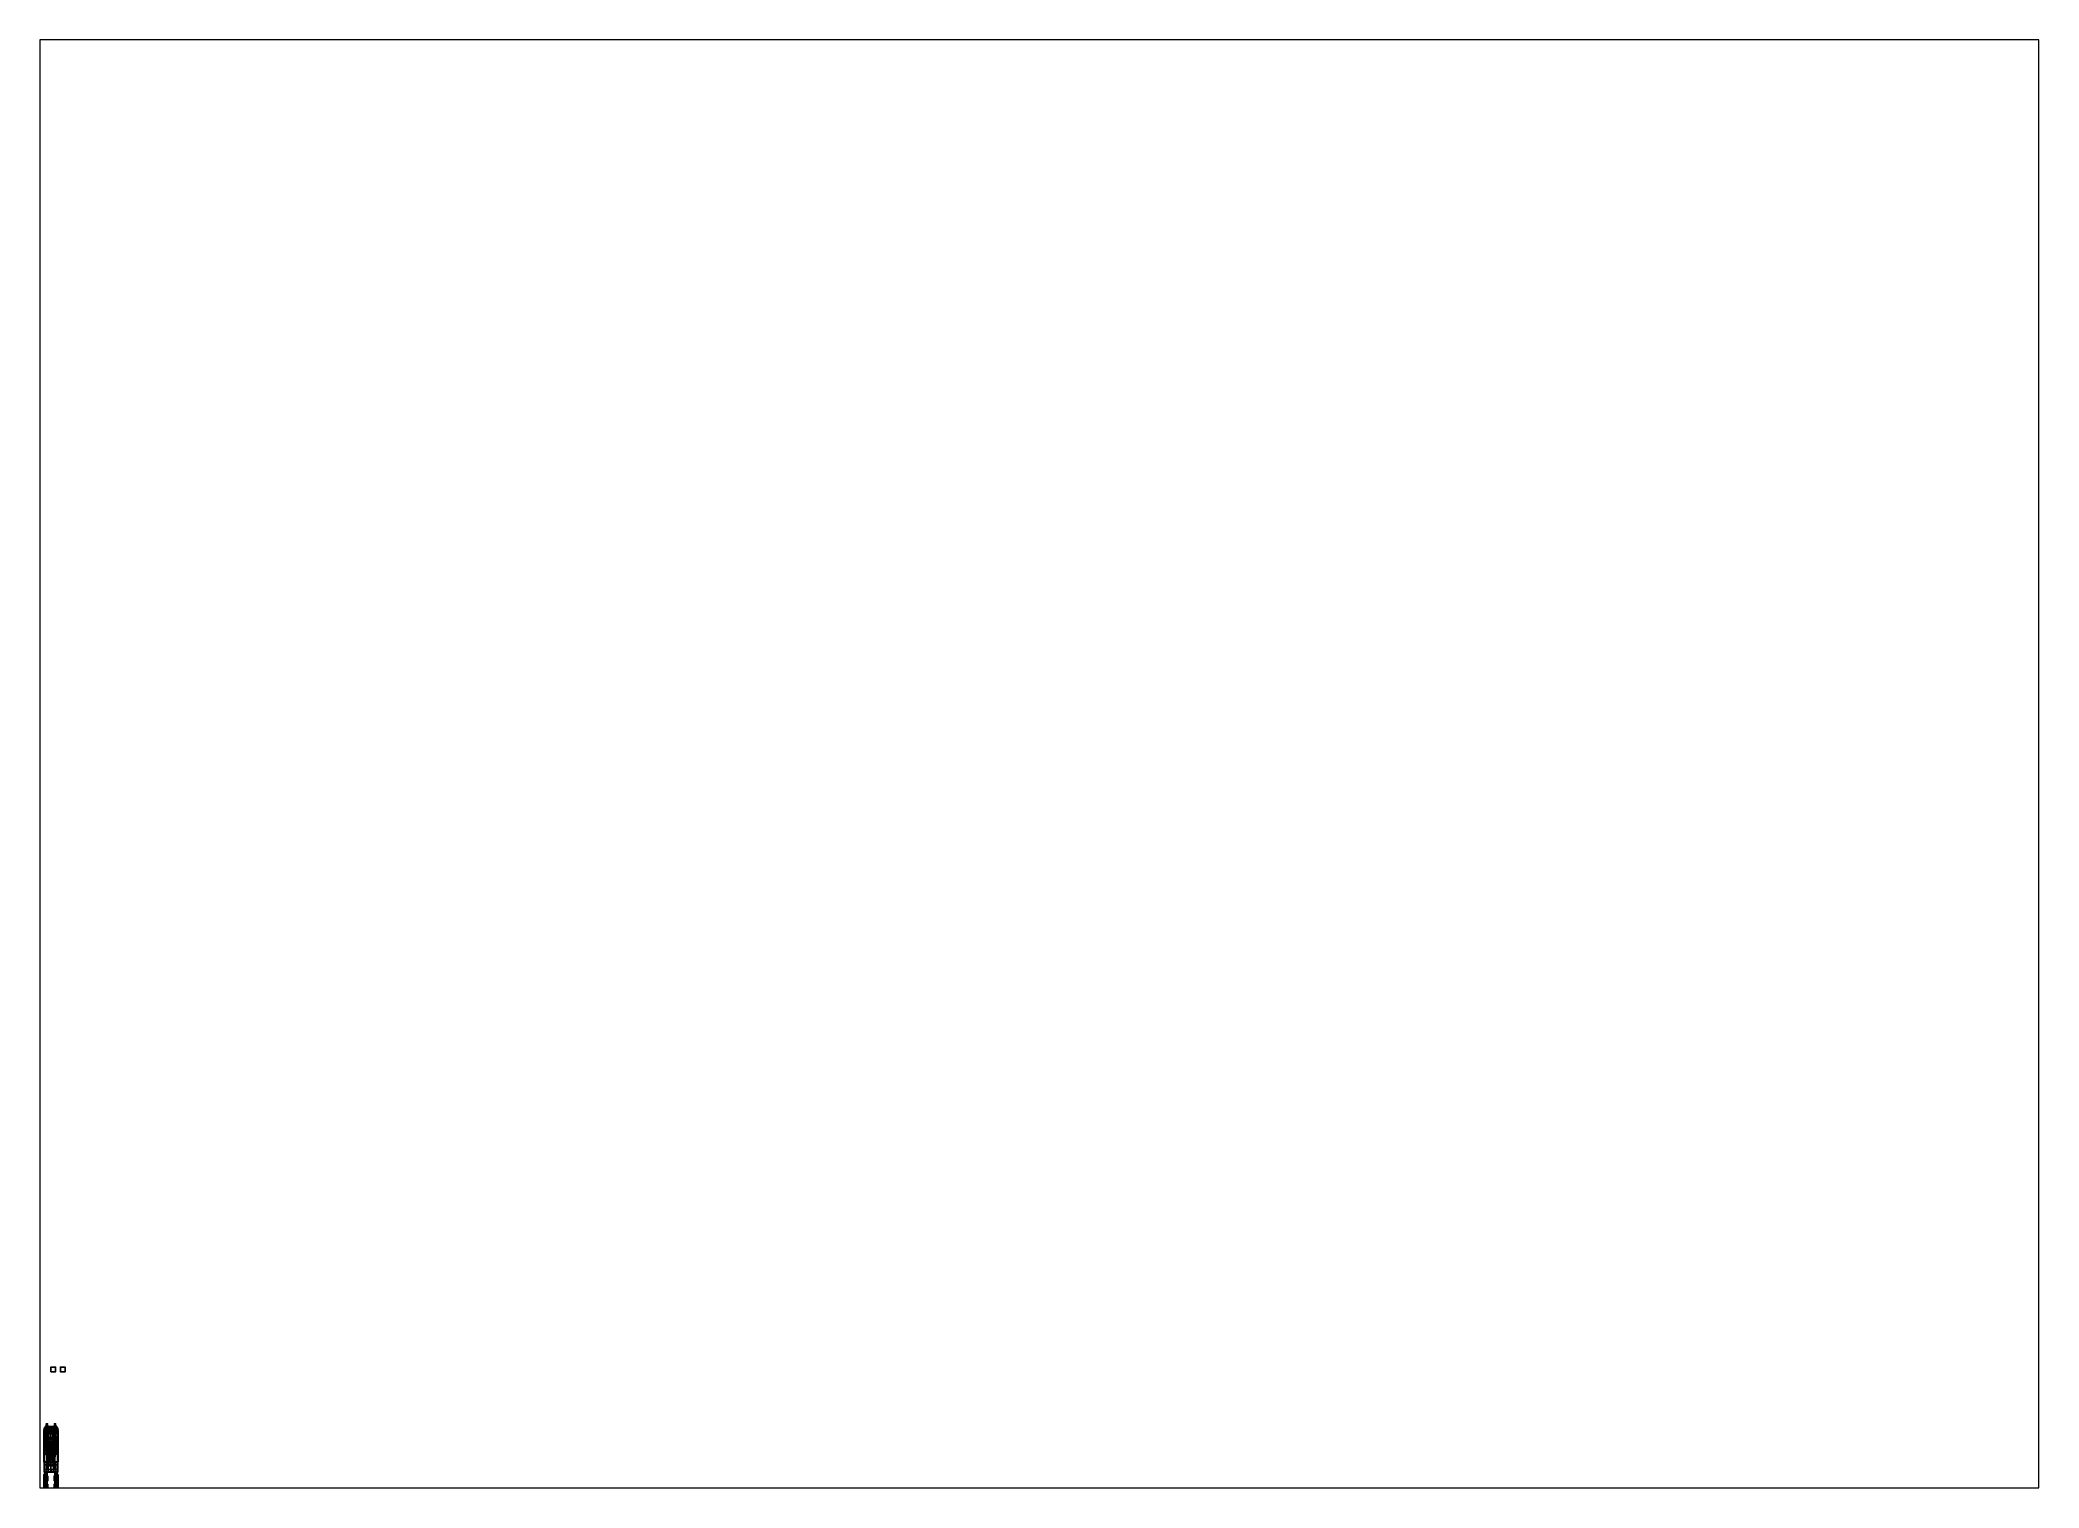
# Paper-space layout 'Layout1' of a CAD drawing. Header units: millimetres. Extents: x 28 to 251, y 20 to 181.
# The model-space entities are those that its viewports show. They can reach past a viewport. Long polylines and large blocks are cut down to what shows.
import ezdxf

# ---------------------------------------------------------------- set-up
doc = ezdxf.new("R2010")
doc.units = ezdxf.units.MM
doc.layers.add('bars', color=1, linetype='Continuous')
doc.layers.add('wheels', color=2, linetype='Continuous')

msp = doc.modelspace()

# ---------------------------------------------------------------- linework, layer by layer
for points in [[(1, 20.44, -0.11), (1, 20.44, -1.11), (0, 20.44, -1.11), (0, 20.44, -0.11)], [(1, 20.44, -1.11), (1, 19.44, -1.11), (0, 19.44, -1.11), (0, 20.44, -1.11)], [(0, 20.44, -1.11), (0, 19.44, -1.11), (0, 19.44, -0.11), (0, 20.44, -0.11)], [(0, 20.44, -0.11), (0, 19.44, -0.11), (1, 19.44, -0.11), (1, 20.44, -0.11)], [(0, 19.44, -0.11), (0, 19.44, -1.11), (1, 19.44, -1.11), (1, 19.44, -0.11)], [(1, 19.44, -0.11), (1, 19.44, -1.11), (1, 20.44, -1.11), (1, 20.44, -0.11)], [(3, 20.44, -1.11), (3, 19.44, -1.11), (2, 19.44, -1.11), (2, 20.44, -1.11)], [(2, 20.44, -1.11), (2, 19.44, -1.11), (3, 19.44, -1.11), (3, 20.44, -1.11)], [(-1.52, 7.1, 1.63), (-1.52, 7.1, 1.17), (-1.52, 6.35, 1.17), (-1.52, 6.35, 1.63)], [(-0.62, 7.1, 1.63), (-0.62, 7.1, 1.17), (-1.52, 7.1, 1.17), (-1.52, 7.1, 1.63)], [(-0.62, 6.35, 1.63), (-0.62, 7.1, 1.63), (-1.52, 7.1, 1.63), (-1.52, 6.35, 1.63)], [(-1.52, 7.1, 1.17), (-1.4, 7.1, 0.58), (-1.4, 6.35, 0.58), (-1.52, 6.35, 1.17)], [(-0.62, 7.1, 1.17), (-0.62, 7.1, 0.58), (-1.4, 7.1, 0.58), (-1.52, 7.1, 1.17)], [(-1.52, 6.35, 1.59), (-1.52, 6.35, 1.47), (-1.52, 0.27, 1.47), (-1.52, 0.27, 1.59)], [(1.52, 6.35, 1.59), (1.52, 6.35, 1.47), (-1.52, 6.35, 1.47), (-1.52, 6.35, 1.59)], [(1.52, 0.27, 1.59), (1.52, 6.35, 1.59), (-1.52, 6.35, 1.59), (-1.52, 0.27, 1.59)], [(-1.52, 0.27, 1.47), (-1.52, 6.35, 1.47), (1.52, 6.35, 1.47), (1.52, 0.27, 1.47)], [(-1.52, 6.35, 1.63), (-1.52, 6.35, 1.17), (-0.62, 6.35, 1.17), (-0.62, 6.35, 1.63)], [(-1.52, 6.35, 1.17), (-1.4, 6.35, 0.58), (-0.62, 6.35, 0.58), (-0.62, 6.35, 1.17)], [(-1.22, 7.59, 2.52), (-1.2, 7.61, 2.5), (-1.44, 7.47, 2.5), (-1.42, 7.47, 2.52)], [(-1.2, 7.61, 2.5), (-1.22, 7.59, 2.48), (-1.42, 7.47, 2.48), (-1.44, 7.47, 2.5)], [(-1.22, 7.59, 2.08), (-1.2, 7.61, 2.06), (-1.44, 7.47, 2.06), (-1.42, 7.47, 2.08)], [(-1.2, 7.61, 2.06), (-1.22, 7.59, 2.04), (-1.42, 7.47, 2.04), (-1.44, 7.47, 2.06)], [(-1.42, 7.47, 2.52), (-1.44, 7.47, 2.5), (-1.44, 0.27, 2.5), (-1.42, 0.27, 2.52)], [(-1.44, 7.47, 2.5), (-1.42, 7.47, 2.48), (-1.42, 0.27, 2.48), (-1.44, 0.27, 2.5)], [(-1.44, 7.47, 2.06), (-1.42, 7.47, 2.04), (-1.42, 0.27, 2.04), (-1.44, 0.27, 2.06)], [(-1.42, 7.47, 2.08), (-1.44, 7.47, 2.06), (-1.44, 0.27, 2.06), (-1.42, 0.27, 2.08)], [(-1.42, 4.85, 1.59), (-1.44, 4.83, 1.59), (-1.44, 4.83, 2.5), (-1.42, 4.85, 2.48)], [(-1.44, 4.83, 1.59), (-1.42, 4.81, 1.59), (-1.42, 4.81, 2.48), (-1.44, 4.83, 2.5)], [(-1.22, 7.59, 2.48), (-1.2, 7.57, 2.5), (-1.4, 7.47, 2.5), (-1.42, 7.47, 2.48)], [(-1.2, 7.57, 2.5), (-1.22, 7.59, 2.52), (-1.42, 7.47, 2.52), (-1.4, 7.47, 2.5)], [(-1.22, 7.59, 2.04), (-1.2, 7.57, 2.06), (-1.4, 7.47, 2.06), (-1.42, 7.47, 2.04)], [(-1.2, 7.57, 2.06), (-1.22, 7.59, 2.08), (-1.42, 7.47, 2.08), (-1.4, 7.47, 2.06)], [(-1.4, 7.47, 2.5), (-1.42, 7.47, 2.52), (-1.42, 0.27, 2.52), (-1.4, 0.27, 2.5)], [(-1.42, 7.47, 2.48), (-1.4, 7.47, 2.5), (-1.4, 0.27, 2.5), (-1.42, 0.27, 2.48)], [(-1.42, 7.47, 2.04), (-1.4, 7.47, 2.06), (-1.4, 0.27, 2.06), (-1.42, 0.27, 2.04)], [(-1.4, 7.47, 2.06), (-1.42, 7.47, 2.08), (-1.42, 0.27, 2.08), (-1.4, 0.27, 2.06)], [(-1.4, 4.83, 1.59), (-1.42, 4.85, 1.59), (-1.42, 4.85, 2.48), (-1.4, 4.83, 2.5)], [(-1.42, 4.81, 1.59), (-1.4, 4.83, 1.59), (-1.4, 4.83, 2.5), (-1.42, 4.81, 2.48)], [(-1.4, 7.1, 0.58), (-1.32, 7.1, 0.47), (-1.32, 6.35, 0.47), (-1.4, 6.35, 0.58)], [(-0.62, 7.1, 0.58), (-0.62, 7.1, 0.47), (-1.32, 7.1, 0.47), (-1.4, 7.1, 0.58)], [(-1.4, 6.35, 0.58), (-1.32, 6.35, 0.47), (-0.62, 6.35, 0.47), (-0.62, 6.35, 0.58)], [(-0.62, 7.1, 0.47), (-0.62, 7.1, 0.41), (-1.22, 7.1, 0.41), (-1.32, 7.1, 0.47)], [(-1.32, 7.1, 0.47), (-1.22, 7.1, 0.41), (-1.22, 6.35, 0.41), (-1.32, 6.35, 0.47)], [(-1.32, 6.35, 0.47), (-1.22, 6.35, 0.41), (-0.62, 6.35, 0.41), (-0.62, 6.35, 0.47)], [(1.25, 7.79, 1.22), (1.25, 7.79, 0.83), (-1.25, 7.79, 0.83), (-1.25, 7.79, 1.22)], [(1.07, 7.61, 1.22), (1.25, 7.79, 1.22), (-1.25, 7.79, 1.22), (-1.07, 7.61, 1.22)], [(-1.07, 7.61, 0.83), (-1.25, 7.79, 0.83), (1.25, 7.79, 0.83), (1.07, 7.61, 0.83)], [(-1.25, 7.79, 1.22), (-1.25, 7.79, 0.83), (-1.25, 7.1, 0.83), (-1.25, 7.1, 1.22)], [(-1.07, 7.1, 0.83), (-1.25, 7.1, 0.83), (-1.25, 7.79, 0.83), (-1.07, 7.61, 0.83)], [(-1.07, 7.61, 1.22), (-1.25, 7.79, 1.22), (-1.25, 7.1, 1.22), (-1.07, 7.1, 1.22)], [(-1.2, 7.61, 1.22), (-1.22, 7.59, 1.22), (-1.22, 7.59, 2.48), (-1.2, 7.61, 2.5)], [(-1.2, 7.61, 2.5), (-1.22, 7.59, 2.52), (-1.11, 7.59, 2.52), (-1.09, 7.61, 2.5)], [(-1.22, 7.59, 1.22), (-1.2, 7.57, 1.22), (-1.2, 7.57, 2.5), (-1.22, 7.59, 2.48)], [(-1.22, 7.59, 2.52), (-1.2, 7.57, 2.5), (-1.09, 7.57, 2.5), (-1.11, 7.59, 2.52)], [(-1.22, 6.35, 0.41), (-1.22, 7.1, 0.41), (-0.62, 7.1, 0.41), (-0.62, 6.35, 0.41)], [(-1.18, 7.59, 1.22), (-1.2, 7.61, 1.22), (-1.2, 7.61, 2.5), (-1.18, 7.59, 2.48)], [(-1.18, 7.59, 2.48), (-1.2, 7.61, 2.5), (-1.09, 7.61, 2.5), (-1.07, 7.59, 2.48)], [(-1.2, 7.57, 1.22), (-1.18, 7.59, 1.22), (-1.18, 7.59, 2.48), (-1.2, 7.57, 2.5)], [(-1.2, 7.57, 2.5), (-1.18, 7.59, 2.48), (-1.07, 7.59, 2.48), (-1.09, 7.57, 2.5)], [(-1.09, 7.61, 2.84), (-1.11, 7.59, 2.86), (1.11, 7.59, 2.86), (1.09, 7.61, 2.84)], [(-1.11, 7.59, 2.86), (-1.09, 7.61, 2.84), (-1.09, 7.61, 2.5), (-1.11, 7.59, 2.52)], [(-1.11, 7.59, 2.86), (-1.09, 7.57, 2.84), (1.09, 7.57, 2.84), (1.11, 7.59, 2.86)], [(-1.09, 7.57, 2.84), (-1.11, 7.59, 2.86), (-1.11, 7.59, 2.52), (-1.09, 7.57, 2.5)], [(-1.07, 7.59, 2.82), (-1.09, 7.61, 2.84), (1.09, 7.61, 2.84), (1.07, 7.59, 2.82)], [(-1.09, 7.61, 2.84), (-1.07, 7.59, 2.82), (-1.07, 7.59, 2.48), (-1.09, 7.61, 2.5)], [(-1.09, 7.57, 2.84), (-1.07, 7.59, 2.82), (1.07, 7.59, 2.82), (1.09, 7.57, 2.84)], [(-1.07, 7.59, 2.82), (-1.09, 7.57, 2.84), (-1.09, 7.57, 2.5), (-1.07, 7.59, 2.48)], [(-1.07, 7.61, 1.22), (-1.07, 7.61, 0.83), (1.07, 7.61, 0.83), (1.07, 7.61, 1.22)], [(-1.07, 7.1, 1.22), (-1.07, 7.1, 0.83), (-1.07, 7.61, 0.83), (-1.07, 7.61, 1.22)], [(-1.03, 8.34, 1.04), (-0.98, 8.34, 1.16), (-0.9, 8.39, 1.08), (-0.92, 8.39, 1.04)], [(-0.98, 8.34, 0.92), (-1.03, 8.34, 1.04), (-0.92, 8.39, 1.04), (-0.9, 8.39, 1)], [(-0.98, 8.34, 1.16), (-1.03, 8.34, 1.04), (-1.03, 8.32, 1.04), (-0.98, 8.32, 1.16)], [(-1.03, 8.34, 1.04), (-0.98, 8.34, 0.92), (-0.98, 8.32, 0.92), (-1.03, 8.32, 1.04)], [(-0.98, 8.32, 0.92), (-0.69, 8.32, 1.04), (-0.74, 8.32, 1.16), (-1.03, 8.32, 1.04)], [(-1.03, 8.32, 1.04), (-0.74, 8.32, 1.16), (-0.86, 8.32, 1.21), (-0.98, 8.32, 1.16)], [(-0.98, 8.34, 1.16), (-0.86, 8.34, 1.21), (-0.86, 8.39, 1.1), (-0.9, 8.39, 1.08)], [(-0.86, 8.34, 0.87), (-0.98, 8.34, 0.92), (-0.9, 8.39, 1), (-0.86, 8.39, 0.98)], [(-0.86, 8.34, 1.21), (-0.98, 8.34, 1.16), (-0.98, 8.32, 1.16), (-0.86, 8.32, 1.21)], [(-0.98, 8.34, 0.92), (-0.86, 8.34, 0.87), (-0.86, 8.32, 0.87), (-0.98, 8.32, 0.92)], [(-0.86, 8.32, 0.87), (-0.74, 8.32, 0.92), (-0.69, 8.32, 1.04), (-0.98, 8.32, 0.92)], [(-0.97, 8.01, 1.04), (-0.94, 8.01, 1.12), (-0.9, 8.06, 1.08), (-0.92, 8.06, 1.04)], [(-0.94, 8.01, 0.96), (-0.97, 8.01, 1.04), (-0.92, 8.06, 1.04), (-0.9, 8.06, 1)], [(-0.97, 7.79, 1.46), (-0.92, 7.79, 1.57), (-0.92, 8.01, 1.57), (-0.97, 8.01, 1.46)], [(-0.92, 8.01, 1.57), (-0.65, 8.01, 1.46), (-0.7, 8.01, 1.35), (-0.97, 8.01, 1.46)], [(-0.92, 7.79, 1.35), (-0.97, 7.79, 1.46), (-0.97, 8.01, 1.46), (-0.92, 8.01, 1.35)], [(-0.97, 8.01, 1.46), (-0.7, 8.01, 1.35), (-0.81, 8.01, 1.3), (-0.92, 8.01, 1.35)], [(-0.94, 8.01, 1.12), (-0.97, 8.01, 1.04), (-0.97, 7.79, 1.04), (-0.94, 7.79, 1.12)], [(-0.97, 8.01, 1.04), (-0.94, 8.01, 0.96), (-0.94, 7.79, 0.96), (-0.97, 7.79, 1.04)], [(-0.97, 7.79, 1.46), (-0.7, 7.79, 1.35), (-0.65, 7.79, 1.46), (-0.92, 7.79, 1.57)], [(-0.92, 7.79, 1.35), (-0.81, 7.79, 1.3), (-0.7, 7.79, 1.35), (-0.97, 7.79, 1.46)], [(-0.94, 8.01, 1.12), (-0.86, 8.01, 1.15), (-0.86, 8.06, 1.1), (-0.9, 8.06, 1.08)], [(-0.86, 8.01, 0.93), (-0.94, 8.01, 0.96), (-0.9, 8.06, 1), (-0.86, 8.06, 0.98)], [(-0.86, 8.01, 1.15), (-0.94, 8.01, 1.12), (-0.94, 7.79, 1.12), (-0.86, 7.79, 1.15)], [(-0.94, 8.01, 0.96), (-0.86, 8.01, 0.93), (-0.86, 7.79, 0.93), (-0.94, 7.79, 0.96)], [(-0.89, 8.28, 1.04), (-0.87, 8.28, 1.05), (-0.91, 8.32, 1.09), (-0.93, 8.32, 1.04)], [(-0.87, 8.28, 1.02), (-0.89, 8.28, 1.04), (-0.93, 8.32, 1.04), (-0.91, 8.32, 0.99)], [(-0.82, 8.39, 1), (-0.92, 8.39, 1.04), (-0.9, 8.39, 1.08), (-0.8, 8.39, 1.04)], [(-0.86, 8.39, 0.98), (-0.9, 8.39, 1), (-0.92, 8.39, 1.04), (-0.82, 8.39, 1)], [(-0.87, 8.16, 1.05), (-0.89, 8.16, 1.04), (-0.92, 8.13, 1.04), (-0.9, 8.13, 1.08)], [(-0.89, 8.16, 1.04), (-0.87, 8.16, 1.02), (-0.9, 8.13, 1), (-0.92, 8.13, 1.04)], [(-0.9, 8.13, 1.08), (-0.92, 8.13, 1.04), (-0.92, 8.06, 1.04), (-0.9, 8.06, 1.08)], [(-0.92, 8.13, 1.04), (-0.9, 8.13, 1), (-0.9, 8.06, 1), (-0.92, 8.06, 1.04)], [(-0.81, 8.01, 1.62), (-0.7, 8.01, 1.57), (-0.65, 8.01, 1.46), (-0.92, 8.01, 1.57)], [(-0.81, 7.79, 1.3), (-0.92, 7.79, 1.35), (-0.92, 8.01, 1.35), (-0.81, 8.01, 1.3)], [(-0.92, 7.79, 1.57), (-0.81, 7.79, 1.62), (-0.81, 8.01, 1.62), (-0.92, 8.01, 1.57)], [(-0.92, 7.79, 1.57), (-0.65, 7.79, 1.46), (-0.7, 7.79, 1.57), (-0.81, 7.79, 1.62)], [(-0.87, 8.28, 1.05), (-0.86, 8.28, 1.07), (-0.86, 8.32, 1.11), (-0.91, 8.32, 1.09)], [(-0.86, 8.28, 1.01), (-0.87, 8.28, 1.02), (-0.91, 8.32, 0.99), (-0.86, 8.32, 0.97)], [(-0.8, 8.39, 1.04), (-0.9, 8.39, 1.08), (-0.86, 8.39, 1.1), (-0.82, 8.39, 1.08)], [(-0.86, 8.16, 1.07), (-0.87, 8.16, 1.05), (-0.9, 8.13, 1.08), (-0.86, 8.13, 1.1)], [(-0.87, 8.16, 1.02), (-0.86, 8.16, 1.01), (-0.86, 8.13, 0.98), (-0.9, 8.13, 1)], [(-0.86, 8.13, 1.1), (-0.9, 8.13, 1.08), (-0.9, 8.06, 1.08), (-0.86, 8.06, 1.1)], [(-0.9, 8.13, 1), (-0.86, 8.13, 0.98), (-0.86, 8.06, 0.98), (-0.9, 8.06, 1)], [(-0.89, 8.28, 1.04), (-0.86, 8.28, 1.01), (-0.86, 8.16, 1.01), (-0.89, 8.16, 1.04)], [(-0.86, 8.28, 1.07), (-0.89, 8.28, 1.04), (-0.89, 8.16, 1.04), (-0.86, 8.16, 1.07)], [(-0.86, 8.34, 1.21), (-0.74, 8.34, 1.16), (-0.82, 8.39, 1.08), (-0.86, 8.39, 1.1)], [(-0.74, 8.34, 0.92), (-0.86, 8.34, 0.87), (-0.86, 8.39, 0.98), (-0.82, 8.39, 1)], [(-0.74, 8.34, 1.16), (-0.86, 8.34, 1.21), (-0.86, 8.32, 1.21), (-0.74, 8.32, 1.16)], [(-0.86, 8.34, 0.87), (-0.74, 8.34, 0.92), (-0.74, 8.32, 0.92), (-0.86, 8.32, 0.87)], [(-0.86, 8.28, 1.07), (-0.84, 8.28, 1.05), (-0.81, 8.32, 1.09), (-0.86, 8.32, 1.11)], [(-0.84, 8.28, 1.02), (-0.86, 8.28, 1.01), (-0.86, 8.32, 0.97), (-0.81, 8.32, 0.99)], [(-0.86, 8.28, 1.01), (-0.83, 8.28, 1.04), (-0.83, 8.16, 1.04), (-0.86, 8.16, 1.01)], [(-0.83, 8.28, 1.04), (-0.86, 8.28, 1.07), (-0.86, 8.16, 1.07), (-0.83, 8.16, 1.04)], [(-0.84, 8.16, 1.05), (-0.86, 8.16, 1.07), (-0.86, 8.13, 1.1), (-0.82, 8.13, 1.08)], [(-0.86, 8.16, 1.01), (-0.84, 8.16, 1.02), (-0.82, 8.13, 1), (-0.86, 8.13, 0.98)], [(-0.82, 8.13, 1.08), (-0.86, 8.13, 1.1), (-0.86, 8.06, 1.1), (-0.82, 8.06, 1.08)], [(-0.86, 8.13, 0.98), (-0.82, 8.13, 1), (-0.82, 8.06, 1), (-0.86, 8.06, 0.98)], [(-0.86, 8.01, 1.15), (-0.78, 8.01, 1.12), (-0.82, 8.06, 1.08), (-0.86, 8.06, 1.1)], [(-0.78, 8.01, 0.96), (-0.86, 8.01, 0.93), (-0.86, 8.06, 0.98), (-0.82, 8.06, 1)], [(-0.78, 8.01, 1.12), (-0.86, 8.01, 1.15), (-0.86, 7.79, 1.15), (-0.78, 7.79, 1.12)], [(-0.86, 8.01, 0.93), (-0.78, 8.01, 0.96), (-0.78, 7.79, 0.96), (-0.86, 7.79, 0.93)], [(-0.86, 7.47, 2.04), (-0.74, 7.47, 2.47), (-0.55, 7.57, 2.35), (-0.63, 7.57, 2.04)], [(-0.74, 7.47, 1.61), (-0.86, 7.47, 2.04), (-0.63, 7.57, 2.04), (-0.55, 7.57, 1.73)], [(-0.86, 0.27, 2.04), (-0.74, 0.27, 2.47), (-0.74, 7.47, 2.47), (-0.86, 7.47, 2.04)], [(-0.74, 0.27, 1.61), (-0.86, 0.27, 2.04), (-0.86, 7.47, 2.04), (-0.74, 7.47, 1.61)], [(-0.84, 8.28, 1.05), (-0.83, 8.28, 1.04), (-0.79, 8.32, 1.04), (-0.81, 8.32, 1.09)], [(-0.83, 8.28, 1.04), (-0.84, 8.28, 1.02), (-0.81, 8.32, 0.99), (-0.79, 8.32, 1.04)], [(-0.83, 8.16, 1.04), (-0.84, 8.16, 1.05), (-0.82, 8.13, 1.08), (-0.8, 8.13, 1.04)], [(-0.84, 8.16, 1.02), (-0.83, 8.16, 1.04), (-0.8, 8.13, 1.04), (-0.82, 8.13, 1)], [(-0.81, 7.83, 1.18), (-0.83, 7.81, 1.18), (-0.83, 7.81, 1.31), (-0.81, 7.83, 1.3)], [(-0.83, 7.81, 1.18), (-0.81, 7.79, 1.18), (-0.81, 7.79, 1.3), (-0.83, 7.81, 1.31)], [(-0.74, 8.34, 1.16), (-0.69, 8.34, 1.04), (-0.8, 8.39, 1.04), (-0.82, 8.39, 1.08)], [(-0.69, 8.34, 1.04), (-0.74, 8.34, 0.92), (-0.82, 8.39, 1), (-0.8, 8.39, 1.04)], [(-0.8, 8.13, 1.04), (-0.82, 8.13, 1.08), (-0.82, 8.06, 1.08), (-0.8, 8.06, 1.04)], [(-0.82, 8.13, 1), (-0.8, 8.13, 1.04), (-0.8, 8.06, 1.04), (-0.82, 8.06, 1)], [(-0.78, 8.01, 1.12), (-0.75, 8.01, 1.04), (-0.8, 8.06, 1.04), (-0.82, 8.06, 1.08)], [(-0.75, 8.01, 1.04), (-0.78, 8.01, 0.96), (-0.82, 8.06, 1), (-0.8, 8.06, 1.04)], [(-0.7, 7.79, 1.35), (-0.81, 7.79, 1.3), (-0.81, 8.01, 1.3), (-0.7, 8.01, 1.35)], [(-0.81, 7.79, 1.62), (-0.7, 7.79, 1.57), (-0.7, 8.01, 1.57), (-0.81, 8.01, 1.62)], [(-0.79, 7.81, 1.18), (-0.81, 7.83, 1.18), (-0.81, 7.83, 1.3), (-0.79, 7.81, 1.31)], [(-0.81, 7.79, 1.18), (-0.79, 7.81, 1.18), (-0.79, 7.81, 1.31), (-0.81, 7.79, 1.3)], [(-0.75, 8.01, 1.04), (-0.78, 8.01, 1.12), (-0.78, 7.79, 1.12), (-0.75, 7.79, 1.04)], [(-0.78, 8.01, 0.96), (-0.75, 8.01, 1.04), (-0.75, 7.79, 1.04), (-0.78, 7.79, 0.96)], [(-0.69, 8.34, 1.04), (-0.74, 8.34, 1.16), (-0.74, 8.32, 1.16), (-0.69, 8.32, 1.04)], [(-0.74, 8.34, 0.92), (-0.69, 8.34, 1.04), (-0.69, 8.32, 1.04), (-0.74, 8.32, 0.92)], [(-0.74, 7.47, 2.47), (-0.43, 7.47, 2.78), (-0.31, 7.57, 2.59), (-0.55, 7.57, 2.35)], [(-0.43, 7.47, 1.3), (-0.74, 7.47, 1.61), (-0.55, 7.57, 1.73), (-0.31, 7.57, 1.49)], [(-0.74, 0.27, 2.47), (-0.43, 0.27, 2.78), (-0.43, 7.47, 2.78), (-0.74, 7.47, 2.47)], [(-0.43, 0.27, 1.3), (-0.74, 0.27, 1.61), (-0.74, 7.47, 1.61), (-0.43, 7.47, 1.3)], [(-0.7, 7.79, 1.57), (-0.65, 7.79, 1.46), (-0.65, 8.01, 1.46), (-0.7, 8.01, 1.57)], [(-0.65, 7.79, 1.46), (-0.7, 7.79, 1.35), (-0.7, 8.01, 1.35), (-0.65, 8.01, 1.46)], [(-0.67, 6.35, 1.23), (-0.67, 6.35, 0.33), (-0.67, 1.23, 0.33), (-0.67, 1.23, 1.23)], [(-0.49, 1.23, 1.23), (-0.49, 6.35, 1.23), (-0.67, 6.35, 1.23), (-0.67, 1.23, 1.23)], [(-0.67, 1.23, 0.33), (-0.67, 6.35, 0.33), (-0.49, 6.35, 0.33), (-0.49, 1.23, 0.33)], [(-0.63, 7.57, 2.04), (-0.55, 7.57, 2.35), (-0.55, 7.61, 2.35), (-0.63, 7.61, 2.04)], [(-0.55, 7.57, 1.73), (-0.63, 7.57, 2.04), (-0.63, 7.61, 2.04), (-0.55, 7.61, 1.73)], [(-0.55, 7.61, 2.35), (0.63, 7.61, 2.04), (0.55, 7.61, 1.73), (-0.63, 7.61, 2.04)], [(-0.63, 7.61, 2.04), (0.55, 7.61, 1.73), (0.32, 7.61, 1.49), (-0.55, 7.61, 1.73)], [(-0.62, 6.35, 1.17), (-0.62, 7.1, 1.17), (-0.62, 7.1, 1.63), (-0.62, 6.35, 1.63)], [(-0.62, 6.35, 0.41), (-0.62, 7.1, 0.41), (-0.62, 7.1, 1.17), (-0.62, 6.35, 1.17)], [(-0.55, 7.57, 2.35), (-0.31, 7.57, 2.59), (-0.31, 7.61, 2.59), (-0.55, 7.61, 2.35)], [(-0.31, 7.57, 1.49), (-0.55, 7.57, 1.73), (-0.55, 7.61, 1.73), (-0.31, 7.61, 1.49)], [(-0.31, 7.61, 2.59), (0.55, 7.61, 2.35), (0.63, 7.61, 2.04), (-0.55, 7.61, 2.35)], [(-0.55, 7.61, 1.73), (0.32, 7.61, 1.49), (0, 7.61, 1.41), (-0.31, 7.61, 1.49)], [(-0.49, 1.23, 0.33), (-0.49, 6.35, 0.33), (-0.49, 6.35, 1.23), (-0.49, 1.23, 1.23)], [(-0.33, 4.51, 2.79), (-0.47, 4.18, 2.71), (-0.47, 4.18, 3.82), (-0.33, 4.51, 3.82)], [(-0.33, 4.51, 3.82), (-0.47, 4.18, 3.82), (-0.44, 4.18, 3.91), (-0.31, 4.49, 3.91)], [(-0.31, 4.49, 3.91), (-0.44, 4.18, 3.91), (-0.33, 4.18, 3.98), (-0.23, 4.41, 3.98)], [(-0.43, 7.47, 2.78), (0, 7.47, 2.9), (0, 7.57, 2.67), (-0.31, 7.57, 2.59)], [(0, 7.47, 1.18), (-0.43, 7.47, 1.3), (-0.31, 7.57, 1.49), (0, 7.57, 1.41)], [(-0.43, 0.27, 2.78), (0, 0.27, 2.9), (0, 7.47, 2.9), (-0.43, 7.47, 2.78)], [(0, 0.27, 1.18), (-0.43, 0.27, 1.3), (-0.43, 7.47, 1.3), (0, 7.47, 1.18)], [(-0.25, 6.79, 2.82), (-0.36, 6.54, 2.78), (-0.21, 6.54, 3.55), (-0.15, 6.69, 3.55)], [(-0.36, 6.54, 2.78), (-0.25, 6.29, 2.82), (-0.15, 6.39, 3.55), (-0.21, 6.54, 3.55)], [(0, 4.65, 2.9), (-0.33, 4.51, 2.79), (-0.33, 4.51, 3.82), (0, 4.65, 3.82)], [(0, 4.65, 3.82), (-0.33, 4.51, 3.82), (-0.31, 4.49, 3.91), (0, 4.62, 3.91)], [(-0.23, 4.41, 3.98), (-0.33, 4.18, 3.98), (-0.08, 4.18, 4.01), (-0.06, 4.24, 4.01)], [(-0.31, 7.57, 2.59), (0, 7.57, 2.67), (0, 7.61, 2.67), (-0.31, 7.61, 2.59)], [(0, 7.57, 1.41), (-0.31, 7.57, 1.49), (-0.31, 7.61, 1.49), (0, 7.61, 1.41)], [(0, 7.61, 2.67), (0.32, 7.61, 2.59), (0.55, 7.61, 2.35), (-0.31, 7.61, 2.59)], [(-0.22, 5.45, 2.84), (-0.31, 5.23, 2.81), (-0.31, 5.23, 3.41), (-0.22, 5.45, 3.41)], [(-0.22, 5.45, 3.41), (-0.31, 5.23, 3.41), (-0.19, 5.23, 3.45), (-0.13, 5.36, 3.45)], [(-0.31, 5.23, 2.81), (-0.22, 5.01, 2.84), (-0.22, 5.01, 3.41), (-0.31, 5.23, 3.41)], [(-0.31, 5.23, 3.41), (-0.22, 5.01, 3.41), (-0.13, 5.1, 3.45), (-0.19, 5.23, 3.45)], [(0, 4.62, 3.91), (-0.31, 4.49, 3.91), (-0.23, 4.41, 3.98), (0, 4.51, 3.98)], [(-0.2, 6.74, 4.81), (-0.28, 6.54, 4.81), (-0.3, 6.54, 4.86), (-0.21, 6.75, 4.86)], [(-0.21, 6.75, 4.86), (-0.3, 6.54, 4.86), (-0.27, 6.54, 4.86), (-0.19, 6.73, 4.86)], [(-0.28, 6.54, 4.81), (-0.2, 6.34, 4.81), (-0.21, 6.33, 4.86), (-0.3, 6.54, 4.86)], [(-0.3, 6.54, 4.86), (-0.21, 6.33, 4.86), (-0.19, 6.35, 4.86), (-0.27, 6.54, 4.86)], [(-0.28, 7.43, 3.33), (-0.2, 7.43, 3.53), (-0.2, 7.51, 3.53), (-0.28, 7.51, 3.33)], [(-0.2, 7.43, 3.13), (-0.28, 7.43, 3.33), (-0.28, 7.51, 3.33), (-0.2, 7.51, 3.13)], [(-0.2, 7.51, 3.53), (0.28, 7.51, 3.33), (0.2, 7.51, 3.13), (-0.28, 7.51, 3.33)], [(-0.28, 7.51, 3.33), (0.2, 7.51, 3.13), (0, 7.51, 3.05), (-0.2, 7.51, 3.13)], [(0.28, 7.43, 3.71), (0.28, 7.43, 2.82), (-0.28, 7.43, 2.82), (-0.28, 7.43, 3.71)], [(-0.28, 7.43, 3.71), (-0.28, 7.43, 2.82), (-0.28, 6.94, 2.82), (-0.28, 6.94, 3.71)], [(-0.09, 7.28, 3.89), (-0.28, 7.43, 3.71), (-0.28, 6.94, 3.71), (-0.09, 7.09, 3.89)], [(0.09, 7.28, 3.89), (0.28, 7.43, 3.71), (-0.28, 7.43, 3.71), (-0.09, 7.28, 3.89)], [(-0.09, 7.09, 3.89), (-0.28, 6.94, 3.71), (0.28, 6.94, 3.71), (0.09, 7.09, 3.89)], [(-0.28, 6.94, 3.71), (-0.28, 6.94, 2.82), (0.28, 6.94, 2.82), (0.28, 6.94, 3.71)], [(-0.15, 6.69, 3.55), (-0.21, 6.54, 3.55), (-0.28, 6.54, 4.81), (-0.2, 6.74, 4.81)], [(-0.21, 6.54, 3.55), (-0.15, 6.39, 3.55), (-0.2, 6.34, 4.81), (-0.28, 6.54, 4.81)], [(-0.19, 6.73, 4.86), (-0.27, 6.54, 4.86), (-0.2, 6.54, 3.55), (-0.14, 6.68, 3.55)], [(-0.27, 6.54, 4.86), (-0.19, 6.35, 4.86), (-0.14, 6.4, 3.55), (-0.2, 6.54, 3.55)], [(0, 6.9, 2.9), (-0.25, 6.79, 2.82), (-0.15, 6.69, 3.55), (0, 6.75, 3.55)], [(-0.25, 6.29, 2.82), (0, 6.18, 2.9), (0, 6.33, 3.55), (-0.15, 6.39, 3.55)], [(0, 4.51, 3.98), (-0.23, 4.41, 3.98), (-0.06, 4.24, 4.01), (0, 4.26, 4.01)], [(0, 5.54, 2.9), (-0.22, 5.45, 2.84), (-0.22, 5.45, 3.41), (0, 5.54, 3.41)], [(0, 5.54, 3.41), (-0.22, 5.45, 3.41), (-0.13, 5.36, 3.45), (0, 5.42, 3.45)], [(-0.22, 5.01, 3.41), (0, 4.92, 3.41), (0, 5.04, 3.45), (-0.13, 5.1, 3.45)], [(-0.22, 5.01, 2.84), (0, 4.92, 2.9), (0, 4.92, 3.41), (-0.22, 5.01, 3.41)], [(0, 6.82, 4.81), (-0.2, 6.74, 4.81), (-0.21, 6.75, 4.86), (0, 6.84, 4.86)], [(0, 6.84, 4.86), (-0.21, 6.75, 4.86), (-0.19, 6.73, 4.86), (0, 6.81, 4.86)], [(-0.21, 6.33, 4.86), (0, 6.24, 4.86), (0, 6.27, 4.86), (-0.19, 6.35, 4.86)], [(-0.2, 6.34, 4.81), (0, 6.26, 4.81), (0, 6.24, 4.86), (-0.21, 6.33, 4.86)], [(-0.2, 7.43, 3.53), (0, 7.43, 3.61), (0, 7.51, 3.61), (-0.2, 7.51, 3.53)], [(0, 7.43, 3.05), (-0.2, 7.43, 3.13), (-0.2, 7.51, 3.13), (0, 7.51, 3.05)], [(0, 7.51, 3.61), (0.2, 7.51, 3.53), (0.28, 7.51, 3.33), (-0.2, 7.51, 3.53)], [(0, 6.75, 3.55), (-0.15, 6.69, 3.55), (-0.2, 6.74, 4.81), (0, 6.82, 4.81)], [(-0.15, 6.39, 3.55), (0, 6.33, 3.55), (0, 6.26, 4.81), (-0.2, 6.34, 4.81)], [(0, 6.81, 4.86), (-0.19, 6.73, 4.86), (-0.14, 6.68, 3.55), (0, 6.74, 3.55)], [(-0.19, 6.35, 4.86), (0, 6.27, 4.86), (0, 6.34, 3.55), (-0.14, 6.4, 3.55)], [(-0.12, 5.35, 3.49), (-0.13, 5.36, 3.45), (-0.19, 5.23, 3.45), (-0.16, 5.23, 3.49)], [(-0.16, 5.23, 3.49), (-0.19, 5.23, 3.45), (-0.13, 5.1, 3.45), (-0.12, 5.11, 3.49)], [(-0.07, 5.3, 3.51), (-0.12, 5.35, 3.49), (-0.16, 5.23, 3.49), (-0.09, 5.23, 3.51)], [(-0.09, 5.23, 3.51), (-0.16, 5.23, 3.49), (-0.12, 5.11, 3.49), (-0.07, 5.16, 3.51)], [(0, 5.39, 3.49), (0, 5.42, 3.45), (-0.13, 5.36, 3.45), (-0.12, 5.35, 3.49)], [(-0.12, 5.11, 3.49), (-0.13, 5.1, 3.45), (0, 5.04, 3.45), (0, 5.07, 3.49)], [(-0.12, 7.69, 2.04), (-0.11, 7.71, 2.04), (-0.07, 7.71, 1.97), (-0.08, 7.69, 1.96)], [(-0.08, 7.69, 2.12), (-0.07, 7.71, 2.11), (-0.11, 7.71, 2.04), (-0.12, 7.69, 2.04)], [(-0.11, 7.67, 2.04), (-0.12, 7.69, 2.04), (-0.08, 7.69, 1.96), (-0.07, 7.67, 1.97)], [(-0.07, 7.67, 2.11), (-0.08, 7.69, 2.12), (-0.12, 7.69, 2.04), (-0.11, 7.67, 2.04)], [(0, 5.32, 3.51), (0, 5.39, 3.49), (-0.12, 5.35, 3.49), (-0.07, 5.3, 3.51)], [(-0.07, 5.16, 3.51), (-0.12, 5.11, 3.49), (0, 5.07, 3.49), (0, 5.14, 3.51)], [(0, 7.64, 2.04), (0, 7.65, 2.06), (-0.08, 7.69, 2.06), (-0.11, 7.67, 2.04)], [(0, 7.65, 2.02), (0, 7.64, 2.04), (-0.11, 7.67, 2.04), (-0.08, 7.69, 2.02)], [(-0.11, 7.71, 2.04), (-0.09, 7.69, 2.04), (-0.06, 7.69, 1.98), (-0.07, 7.71, 1.97)], [(-0.07, 7.71, 2.11), (-0.06, 7.69, 2.1), (-0.09, 7.69, 2.04), (-0.11, 7.71, 2.04)], [(0, 7.66, 2.04), (0, 7.65, 2.02), (-0.08, 7.69, 2.02), (-0.11, 7.71, 2.04)], [(0, 7.65, 2.06), (0, 7.66, 2.04), (-0.11, 7.71, 2.04), (-0.08, 7.69, 2.06)], [(-0.09, 7.69, 2.04), (-0.11, 7.67, 2.04), (-0.07, 7.67, 1.97), (-0.06, 7.69, 1.98)], [(-0.06, 7.69, 2.1), (-0.07, 7.67, 2.11), (-0.11, 7.67, 2.04), (-0.09, 7.69, 2.04)], [(0.09, 7.28, 4.12), (0.09, 7.28, 3.89), (-0.09, 7.28, 3.89), (-0.09, 7.28, 4.12)], [(-0.09, 7.28, 4.12), (-0.09, 7.28, 3.89), (-0.09, 7.09, 3.89), (-0.09, 7.09, 4.12)], [(0.09, 7.09, 4.12), (0.09, 7.28, 4.12), (-0.09, 7.28, 4.12), (-0.09, 7.09, 4.12)], [(-0.09, 7.09, 4.12), (-0.09, 7.09, 3.89), (0.09, 7.09, 3.89), (0.09, 7.09, 4.12)], [(0, 5.23, 3.52), (-0.07, 5.3, 3.51), (-0.09, 5.23, 3.51), (0, 5.23, 3.52)], [(0, 5.23, 3.52), (-0.09, 5.23, 3.51), (-0.07, 5.16, 3.51), (0, 5.23, 3.52)], [(-0.08, 7.69, 1.96), (-0.07, 7.71, 1.97), (0, 7.71, 1.94), (0, 7.69, 1.92)], [(0, 7.69, 2.16), (0, 7.71, 2.15), (-0.07, 7.71, 2.11), (-0.08, 7.69, 2.12)], [(-0.07, 7.67, 1.97), (-0.08, 7.69, 1.96), (0, 7.69, 1.92), (0, 7.67, 1.94)], [(0, 7.67, 2.15), (0, 7.69, 2.16), (-0.08, 7.69, 2.12), (-0.07, 7.67, 2.11)], [(-0.07, 7.71, 1.97), (-0.06, 7.69, 1.98), (0, 7.69, 1.95), (0, 7.71, 1.94)], [(0, 7.71, 2.15), (0, 7.69, 2.13), (-0.06, 7.69, 2.1), (-0.07, 7.71, 2.11)], [(-0.06, 7.69, 1.98), (-0.07, 7.67, 1.97), (0, 7.67, 1.94), (0, 7.69, 1.95)], [(0, 7.69, 2.13), (0, 7.67, 2.15), (-0.07, 7.67, 2.11), (-0.06, 7.69, 2.1)], [(0, 5.23, 3.52), (0, 5.32, 3.51), (-0.07, 5.3, 3.51), (0, 5.23, 3.52)], [(0, 5.23, 3.52), (-0.07, 5.16, 3.51), (0, 5.14, 3.51), (0, 5.23, 3.52)], [(0, 4.26, 4.01), (-0.06, 4.24, 4.01), (-0.06, 4.24, 4.11), (0, 4.26, 4.11)], [(0.06, 4.12, 4.11), (0, 4.26, 4.11), (-0.06, 4.24, 4.11), (0, 4.1, 4.11)], [(-0.03, 7.61, 2.04), (0, 7.61, 2.07), (0, 7.66, 2.07), (-0.03, 7.66, 2.04)], [(0, 7.61, 2.01), (-0.03, 7.61, 2.04), (-0.03, 7.66, 2.04), (0, 7.66, 2.01)], [(0, 7.66, 2.07), (0.03, 7.66, 2.04), (0, 7.66, 2.01), (-0.03, 7.66, 2.04)], [(0, 7.5, 2.82), (-0.02, 7.49, 2.84), (-0.02, 7.57, 2.84), (0, 7.59, 2.82)], [(-0.02, 7.49, 2.84), (0, 7.49, 2.86), (0, 7.59, 2.86), (-0.02, 7.57, 2.84)], [(0, 7.66, 2.04), (-0.02, 7.65, 2.04), (-0.02, 7.69, 2.12), (0, 7.71, 2.15)], [(-0.02, 7.65, 2.04), (0, 7.66, 2.04), (0, 7.71, 1.94), (-0.02, 7.69, 1.96)], [(-0.02, 7.65, 2.04), (0, 7.64, 2.04), (0, 7.67, 2.15), (-0.02, 7.69, 2.12)], [(0, 7.64, 2.04), (-0.02, 7.65, 2.04), (-0.02, 7.69, 1.96), (0, 7.67, 1.93)], [(0, 7.69, 1.92), (0, 7.71, 1.94), (0.07, 7.71, 1.97), (0.08, 7.69, 1.96)], [(0, 7.71, 1.94), (0, 7.69, 1.95), (0.06, 7.69, 1.98), (0.07, 7.71, 1.97)], [(0.08, 7.69, 2.12), (0.07, 7.71, 2.11), (0, 7.71, 2.15), (0, 7.69, 2.16)], [(0.07, 7.71, 2.11), (0.06, 7.69, 2.1), (0, 7.69, 2.13), (0, 7.71, 2.15)], [(0.01, 7.65, 2.04), (0, 7.66, 2.04), (0, 7.71, 2.15), (0.01, 7.69, 2.12)], [(0, 7.66, 2.04), (0, 7.65, 2.06), (0.08, 7.69, 2.06), (0.11, 7.71, 2.04)], [(0, 7.65, 2.02), (0, 7.66, 2.04), (0.11, 7.71, 2.04), (0.08, 7.69, 2.02)], [(0, 7.66, 2.04), (0.01, 7.65, 2.04), (0.01, 7.69, 1.96), (0, 7.71, 1.94)], [(0, 7.69, 1.95), (0, 7.67, 1.94), (0.07, 7.67, 1.97), (0.06, 7.69, 1.98)], [(0, 7.67, 1.94), (0, 7.69, 1.92), (0.08, 7.69, 1.96), (0.07, 7.67, 1.97)], [(0.06, 7.69, 2.1), (0.07, 7.67, 2.11), (0, 7.67, 2.15), (0, 7.69, 2.13)], [(0.07, 7.67, 2.11), (0.08, 7.69, 2.12), (0, 7.69, 2.16), (0, 7.67, 2.15)], [(0, 7.64, 2.04), (0.01, 7.65, 2.04), (0.01, 7.69, 2.12), (0, 7.67, 2.15)], [(0, 7.64, 2.04), (0, 7.65, 2.02), (0.08, 7.69, 2.02), (0.11, 7.67, 2.04)], [(0, 7.65, 2.06), (0, 7.64, 2.04), (0.11, 7.67, 2.04), (0.08, 7.69, 2.06)], [(0.01, 7.65, 2.04), (0, 7.64, 2.04), (0, 7.67, 1.93), (0.01, 7.69, 1.96)], [(0, 7.61, 2.07), (0.03, 7.61, 2.04), (0.03, 7.66, 2.04), (0, 7.66, 2.07)], [(0.03, 7.61, 2.04), (0, 7.61, 2.01), (0, 7.66, 2.01), (0.03, 7.66, 2.04)], [(0, 7.57, 2.67), (0.32, 7.57, 2.59), (0.32, 7.61, 2.59), (0, 7.61, 2.67)], [(0.32, 7.57, 1.49), (0, 7.57, 1.41), (0, 7.61, 1.41), (0.32, 7.61, 1.49)], [(0.02, 7.49, 2.84), (0, 7.5, 2.82), (0, 7.59, 2.82), (0.02, 7.57, 2.84)], [(0, 7.49, 2.86), (0.02, 7.49, 2.84), (0.02, 7.57, 2.84), (0, 7.59, 2.86)], [(0, 7.47, 2.9), (0.43, 7.47, 2.78), (0.32, 7.57, 2.59), (0, 7.57, 2.67)], [(0.43, 7.47, 1.3), (0, 7.47, 1.18), (0, 7.57, 1.41), (0.32, 7.57, 1.49)], [(0, 7.43, 3.61), (0.2, 7.43, 3.53), (0.2, 7.51, 3.53), (0, 7.51, 3.61)], [(0.2, 7.43, 3.13), (0, 7.43, 3.05), (0, 7.51, 3.05), (0.2, 7.51, 3.13)], [(0, 0.27, 2.9), (0.43, 0.27, 2.78), (0.43, 7.47, 2.78), (0, 7.47, 2.9)], [(0.43, 0.27, 1.3), (0, 0.27, 1.18), (0, 7.47, 1.18), (0.43, 7.47, 1.3)], [(0.25, 6.79, 2.82), (0, 6.9, 2.9), (0, 6.75, 3.55), (0.15, 6.69, 3.55)], [(0.2, 6.74, 4.81), (0, 6.82, 4.81), (0, 6.84, 4.86), (0.21, 6.75, 4.86)], [(0.21, 6.75, 4.86), (0, 6.84, 4.86), (0, 6.81, 4.86), (0.19, 6.73, 4.86)], [(0.15, 6.69, 3.55), (0, 6.75, 3.55), (0, 6.82, 4.81), (0.2, 6.74, 4.81)], [(0.19, 6.73, 4.86), (0, 6.81, 4.86), (0, 6.74, 3.55), (0.14, 6.68, 3.55)], [(0, 6.27, 4.86), (0.19, 6.35, 4.86), (0.14, 6.4, 3.55), (0, 6.34, 3.55)], [(0, 6.33, 3.55), (0.15, 6.39, 3.55), (0.2, 6.34, 4.81), (0, 6.26, 4.81)], [(0, 6.18, 2.9), (0.25, 6.29, 2.82), (0.15, 6.39, 3.55), (0, 6.33, 3.55)], [(0, 6.24, 4.86), (0.21, 6.33, 4.86), (0.19, 6.35, 4.86), (0, 6.27, 4.86)], [(0, 6.26, 4.81), (0.2, 6.34, 4.81), (0.21, 6.33, 4.86), (0, 6.24, 4.86)], [(0.22, 5.45, 2.84), (0, 5.54, 2.9), (0, 5.54, 3.41), (0.22, 5.45, 3.41)], [(0.22, 5.45, 3.41), (0, 5.54, 3.41), (0, 5.42, 3.45), (0.13, 5.36, 3.45)], [(0.12, 5.35, 3.49), (0.13, 5.36, 3.45), (0, 5.42, 3.45), (0, 5.39, 3.49)], [(0.07, 5.3, 3.51), (0.12, 5.35, 3.49), (0, 5.39, 3.49), (0, 5.32, 3.51)], [(0, 5.23, 3.52), (0.07, 5.3, 3.51), (0, 5.32, 3.51), (0, 5.23, 3.52)], [(0, 5.23, 3.52), (0.1, 5.23, 3.51), (0.07, 5.3, 3.51), (0, 5.23, 3.52)], [(0, 5.23, 3.52), (0, 5.14, 3.51), (0.07, 5.16, 3.51), (0, 5.23, 3.52)], [(0, 5.23, 3.52), (0.07, 5.16, 3.51), (0.1, 5.23, 3.51), (0, 5.23, 3.52)], [(0, 5.14, 3.51), (0, 5.07, 3.49), (0.12, 5.11, 3.49), (0.07, 5.16, 3.51)], [(0, 5.07, 3.49), (0, 5.04, 3.45), (0.13, 5.1, 3.45), (0.12, 5.11, 3.49)], [(0, 4.92, 3.41), (0.22, 5.01, 3.41), (0.13, 5.1, 3.45), (0, 5.04, 3.45)], [(0, 4.92, 2.9), (0.22, 5.01, 2.84), (0.22, 5.01, 3.41), (0, 4.92, 3.41)], [(0.33, 4.51, 2.79), (0, 4.65, 2.9), (0, 4.65, 3.82), (0.33, 4.51, 3.82)], [(0.33, 4.51, 3.82), (0, 4.65, 3.82), (0, 4.62, 3.91), (0.31, 4.49, 3.91)], [(0.31, 4.49, 3.91), (0, 4.62, 3.91), (0, 4.51, 3.98), (0.23, 4.41, 3.98)], [(0.23, 4.41, 3.98), (0, 4.51, 3.98), (0, 4.26, 4.01), (0.06, 4.24, 4.01)], [(0.06, 4.24, 4.01), (0, 4.26, 4.01), (0, 4.26, 4.11), (0.06, 4.24, 4.11)], [(0.08, 4.18, 4.11), (0.06, 4.24, 4.11), (0, 4.26, 4.11), (0.06, 4.12, 4.11)], [(0.07, 7.71, 1.97), (0.06, 7.69, 1.98), (0.09, 7.69, 2.04), (0.11, 7.71, 2.04)], [(0.11, 7.71, 2.04), (0.09, 7.69, 2.04), (0.06, 7.69, 2.1), (0.07, 7.71, 2.11)], [(0.06, 7.69, 1.98), (0.07, 7.67, 1.97), (0.11, 7.67, 2.04), (0.09, 7.69, 2.04)], [(0.09, 7.69, 2.04), (0.11, 7.67, 2.04), (0.07, 7.67, 2.11), (0.06, 7.69, 2.1)], [(0.33, 4.18, 3.98), (0.23, 4.41, 3.98), (0.06, 4.24, 4.01), (0.08, 4.18, 4.01)], [(0.08, 7.69, 1.96), (0.07, 7.71, 1.97), (0.11, 7.71, 2.04), (0.12, 7.69, 2.04)], [(0.12, 7.69, 2.04), (0.11, 7.71, 2.04), (0.07, 7.71, 2.11), (0.08, 7.69, 2.12)], [(0.07, 7.67, 1.97), (0.08, 7.69, 1.96), (0.12, 7.69, 2.04), (0.11, 7.67, 2.04)], [(0.11, 7.67, 2.04), (0.12, 7.69, 2.04), (0.08, 7.69, 2.12), (0.07, 7.67, 2.11)], [(0.1, 5.23, 3.51), (0.16, 5.23, 3.49), (0.12, 5.35, 3.49), (0.07, 5.3, 3.51)], [(0.07, 5.16, 3.51), (0.12, 5.11, 3.49), (0.16, 5.23, 3.49), (0.1, 5.23, 3.51)], [(0.28, 6.94, 3.71), (0.28, 7.43, 3.71), (0.09, 7.28, 3.89), (0.09, 7.09, 3.89)], [(0.09, 7.09, 3.89), (0.09, 7.28, 3.89), (0.09, 7.28, 4.12), (0.09, 7.09, 4.12)], [(0.16, 5.23, 3.49), (0.19, 5.23, 3.45), (0.13, 5.36, 3.45), (0.12, 5.35, 3.49)], [(0.12, 5.11, 3.49), (0.13, 5.1, 3.45), (0.19, 5.23, 3.45), (0.16, 5.23, 3.49)], [(0.31, 5.23, 3.41), (0.22, 5.45, 3.41), (0.13, 5.36, 3.45), (0.19, 5.23, 3.45)], [(0.22, 5.01, 3.41), (0.31, 5.23, 3.41), (0.19, 5.23, 3.45), (0.13, 5.1, 3.45)], [(0.27, 6.54, 4.86), (0.19, 6.73, 4.86), (0.14, 6.68, 3.55), (0.2, 6.54, 3.55)], [(0.19, 6.35, 4.86), (0.27, 6.54, 4.86), (0.2, 6.54, 3.55), (0.14, 6.4, 3.55)], [(0.36, 6.54, 2.78), (0.25, 6.79, 2.82), (0.15, 6.69, 3.55), (0.21, 6.54, 3.55)], [(0.21, 6.54, 3.55), (0.15, 6.69, 3.55), (0.2, 6.74, 4.81), (0.28, 6.54, 4.81)], [(0.15, 6.39, 3.55), (0.21, 6.54, 3.55), (0.28, 6.54, 4.81), (0.2, 6.34, 4.81)], [(0.25, 6.29, 2.82), (0.36, 6.54, 2.78), (0.21, 6.54, 3.55), (0.15, 6.39, 3.55)], [(0.3, 6.54, 4.86), (0.21, 6.75, 4.86), (0.19, 6.73, 4.86), (0.27, 6.54, 4.86)], [(0.21, 6.33, 4.86), (0.3, 6.54, 4.86), (0.27, 6.54, 4.86), (0.19, 6.35, 4.86)], [(0.2, 7.43, 3.53), (0.28, 7.43, 3.33), (0.28, 7.51, 3.33), (0.2, 7.51, 3.53)], [(0.28, 7.43, 3.33), (0.2, 7.43, 3.13), (0.2, 7.51, 3.13), (0.28, 7.51, 3.33)], [(0.28, 6.54, 4.81), (0.2, 6.74, 4.81), (0.21, 6.75, 4.86), (0.3, 6.54, 4.86)], [(0.2, 6.34, 4.81), (0.28, 6.54, 4.81), (0.3, 6.54, 4.86), (0.21, 6.33, 4.86)], [(0.31, 5.23, 2.81), (0.22, 5.45, 2.84), (0.22, 5.45, 3.41), (0.31, 5.23, 3.41)], [(0.22, 5.01, 2.84), (0.31, 5.23, 2.81), (0.31, 5.23, 3.41), (0.22, 5.01, 3.41)], [(0.44, 4.18, 3.91), (0.31, 4.49, 3.91), (0.23, 4.41, 3.98), (0.33, 4.18, 3.98)], [(0.28, 6.94, 2.82), (0.28, 7.43, 2.82), (0.28, 7.43, 3.71), (0.28, 6.94, 3.71)], [(0.47, 4.18, 3.82), (0.33, 4.51, 3.82), (0.31, 4.49, 3.91), (0.44, 4.18, 3.91)], [(0.32, 7.57, 2.59), (0.55, 7.57, 2.35), (0.55, 7.61, 2.35), (0.32, 7.61, 2.59)], [(0.55, 7.57, 1.73), (0.32, 7.57, 1.49), (0.32, 7.61, 1.49), (0.55, 7.61, 1.73)], [(0.43, 7.47, 2.78), (0.74, 7.47, 2.47), (0.55, 7.57, 2.35), (0.32, 7.57, 2.59)], [(0.74, 7.47, 1.61), (0.43, 7.47, 1.3), (0.32, 7.57, 1.49), (0.55, 7.57, 1.73)], [(0.47, 4.18, 2.71), (0.33, 4.51, 2.79), (0.33, 4.51, 3.82), (0.47, 4.18, 3.82)], [(0.43, 0.27, 2.78), (0.74, 0.27, 2.47), (0.74, 7.47, 2.47), (0.43, 7.47, 2.78)], [(0.74, 0.27, 1.61), (0.43, 0.27, 1.3), (0.43, 7.47, 1.3), (0.74, 7.47, 1.61)], [(0.49, 1.23, 0.33), (0.49, 6.35, 0.33), (0.67, 6.35, 0.33), (0.67, 1.23, 0.33)], [(0.67, 1.23, 1.23), (0.67, 6.35, 1.23), (0.49, 6.35, 1.23), (0.49, 1.23, 1.23)], [(0.49, 6.35, 1.23), (0.49, 6.35, 0.33), (0.49, 1.23, 0.33), (0.49, 1.23, 1.23)], [(0.55, 7.57, 2.35), (0.63, 7.57, 2.04), (0.63, 7.61, 2.04), (0.55, 7.61, 2.35)], [(0.63, 7.57, 2.04), (0.55, 7.57, 1.73), (0.55, 7.61, 1.73), (0.63, 7.61, 2.04)], [(0.74, 7.47, 2.47), (0.86, 7.47, 2.04), (0.63, 7.57, 2.04), (0.55, 7.57, 2.35)], [(0.86, 7.47, 2.04), (0.74, 7.47, 1.61), (0.55, 7.57, 1.73), (0.63, 7.57, 2.04)], [(1.52, 7.1, 1.63), (1.52, 7.1, 0.63), (0.62, 7.1, 0.63), (0.62, 7.1, 1.63)], [(0.62, 7.1, 1.63), (0.62, 7.1, 0.47), (0.62, 6.35, 0.47), (0.62, 6.35, 1.63)], [(1.52, 6.35, 1.63), (1.52, 7.1, 1.63), (0.62, 7.1, 1.63), (0.62, 6.35, 1.63)], [(1.52, 7.1, 0.63), (1.45, 7.1, 0.47), (0.62, 7.1, 0.47), (0.62, 7.1, 0.63)], [(1.45, 7.1, 0.47), (1.3, 7.1, 0.33), (0.8, 7.1, 0.33), (0.62, 7.1, 0.47)], [(0.62, 7.1, 0.47), (0.8, 7.1, 0.33), (0.8, 6.35, 0.33), (0.62, 6.35, 0.47)], [(0.62, 6.35, 1.63), (0.62, 6.35, 0.63), (1.52, 6.35, 0.63), (1.52, 6.35, 1.63)], [(0.62, 6.35, 0.63), (0.62, 6.35, 0.47), (1.45, 6.35, 0.47), (1.52, 6.35, 0.63)], [(0.62, 6.35, 0.47), (0.8, 6.35, 0.33), (1.3, 6.35, 0.33), (1.45, 6.35, 0.47)], [(0.65, 7.79, 1.46), (0.7, 7.79, 1.57), (0.7, 8.01, 1.57), (0.65, 8.01, 1.46)], [(0.7, 7.79, 1.35), (0.65, 7.79, 1.46), (0.65, 8.01, 1.46), (0.7, 8.01, 1.35)], [(0.7, 8.01, 1.57), (0.97, 8.01, 1.46), (0.92, 8.01, 1.35), (0.65, 8.01, 1.46)], [(0.65, 8.01, 1.46), (0.92, 8.01, 1.35), (0.81, 8.01, 1.3), (0.7, 8.01, 1.35)], [(0.65, 7.79, 1.46), (0.92, 7.79, 1.35), (0.97, 7.79, 1.46), (0.7, 7.79, 1.57)], [(0.7, 7.79, 1.35), (0.81, 7.79, 1.3), (0.92, 7.79, 1.35), (0.65, 7.79, 1.46)], [(0.67, 1.23, 0.33), (0.67, 6.35, 0.33), (0.67, 6.35, 1.23), (0.67, 1.23, 1.23)], [(0.69, 8.34, 1.04), (0.74, 8.34, 1.16), (0.82, 8.39, 1.08), (0.8, 8.39, 1.04)], [(0.74, 8.34, 0.92), (0.69, 8.34, 1.04), (0.8, 8.39, 1.04), (0.82, 8.39, 1)], [(0.74, 8.34, 1.16), (0.69, 8.34, 1.04), (0.69, 8.32, 1.04), (0.74, 8.32, 1.16)], [(0.69, 8.34, 1.04), (0.74, 8.34, 0.92), (0.74, 8.32, 0.92), (0.69, 8.32, 1.04)], [(0.74, 8.32, 0.92), (1.03, 8.32, 1.04), (0.98, 8.32, 1.16), (0.69, 8.32, 1.04)], [(0.69, 8.32, 1.04), (0.98, 8.32, 1.16), (0.86, 8.32, 1.21), (0.74, 8.32, 1.16)], [(0.7, 7.79, 1.57), (0.81, 7.79, 1.62), (0.81, 8.01, 1.62), (0.7, 8.01, 1.57)], [(0.81, 7.79, 1.3), (0.7, 7.79, 1.35), (0.7, 8.01, 1.35), (0.81, 8.01, 1.3)], [(0.81, 8.01, 1.62), (0.92, 8.01, 1.57), (0.97, 8.01, 1.46), (0.7, 8.01, 1.57)], [(0.7, 7.79, 1.57), (0.97, 7.79, 1.46), (0.92, 7.79, 1.57), (0.81, 7.79, 1.62)], [(0.74, 8.34, 1.16), (0.86, 8.34, 1.21), (0.86, 8.39, 1.1), (0.82, 8.39, 1.08)], [(0.86, 8.34, 0.87), (0.74, 8.34, 0.92), (0.82, 8.39, 1), (0.86, 8.39, 0.98)], [(0.86, 8.34, 1.21), (0.74, 8.34, 1.16), (0.74, 8.32, 1.16), (0.86, 8.32, 1.21)], [(0.74, 8.34, 0.92), (0.86, 8.34, 0.87), (0.86, 8.32, 0.87), (0.74, 8.32, 0.92)], [(0.86, 8.32, 0.87), (0.98, 8.32, 0.92), (1.03, 8.32, 1.04), (0.74, 8.32, 0.92)], [(0.74, 0.27, 2.47), (0.86, 0.27, 2.04), (0.86, 7.47, 2.04), (0.74, 7.47, 2.47)], [(0.86, 0.27, 2.04), (0.74, 0.27, 1.61), (0.74, 7.47, 1.61), (0.86, 7.47, 2.04)], [(0.75, 8.01, 1.04), (0.78, 8.01, 1.12), (0.82, 8.06, 1.08), (0.8, 8.06, 1.04)], [(0.78, 8.01, 0.96), (0.75, 8.01, 1.04), (0.8, 8.06, 1.04), (0.82, 8.06, 1)], [(0.78, 8.01, 1.12), (0.75, 8.01, 1.04), (0.75, 7.79, 1.04), (0.78, 7.79, 1.12)], [(0.75, 8.01, 1.04), (0.78, 8.01, 0.96), (0.78, 7.79, 0.96), (0.75, 7.79, 1.04)], [(0.78, 8.01, 1.12), (0.86, 8.01, 1.15), (0.86, 8.06, 1.1), (0.82, 8.06, 1.08)], [(0.86, 8.01, 0.93), (0.78, 8.01, 0.96), (0.82, 8.06, 1), (0.86, 8.06, 0.98)], [(0.86, 8.01, 1.15), (0.78, 8.01, 1.12), (0.78, 7.79, 1.12), (0.86, 7.79, 1.15)], [(0.78, 8.01, 0.96), (0.86, 8.01, 0.93), (0.86, 7.79, 0.93), (0.78, 7.79, 0.96)], [(0.83, 8.28, 1.04), (0.85, 8.28, 1.05), (0.81, 8.32, 1.09), (0.79, 8.32, 1.04)], [(0.85, 8.28, 1.02), (0.83, 8.28, 1.04), (0.79, 8.32, 1.04), (0.81, 8.32, 0.99)], [(0.81, 7.83, 1.18), (0.79, 7.81, 1.18), (0.79, 7.81, 1.31), (0.81, 7.83, 1.3)], [(0.79, 7.81, 1.18), (0.81, 7.79, 1.18), (0.81, 7.79, 1.3), (0.79, 7.81, 1.31)], [(0.9, 8.39, 1), (0.8, 8.39, 1.04), (0.82, 8.39, 1.08), (0.92, 8.39, 1.04)], [(0.86, 8.39, 0.98), (0.82, 8.39, 1), (0.8, 8.39, 1.04), (0.9, 8.39, 1)], [(0.85, 8.16, 1.05), (0.83, 8.16, 1.04), (0.8, 8.13, 1.04), (0.82, 8.13, 1.08)], [(0.83, 8.16, 1.04), (0.85, 8.16, 1.02), (0.82, 8.13, 1), (0.8, 8.13, 1.04)], [(0.82, 8.13, 1.08), (0.8, 8.13, 1.04), (0.8, 8.06, 1.04), (0.82, 8.06, 1.08)], [(0.8, 8.13, 1.04), (0.82, 8.13, 1), (0.82, 8.06, 1), (0.8, 8.06, 1.04)], [(1.3, 7.1, 0.33), (1.16, 7.1, 0.27), (1, 7.1, 0.27), (0.8, 7.1, 0.33)], [(0.8, 7.1, 0.33), (1, 7.1, 0.27), (1, 6.35, 0.27), (0.8, 6.35, 0.33)], [(0.8, 6.35, 0.33), (1, 6.35, 0.27), (1.16, 6.35, 0.27), (1.3, 6.35, 0.33)], [(0.85, 8.28, 1.05), (0.86, 8.28, 1.07), (0.86, 8.32, 1.11), (0.81, 8.32, 1.09)], [(0.86, 8.28, 1.01), (0.85, 8.28, 1.02), (0.81, 8.32, 0.99), (0.86, 8.32, 0.97)], [(0.81, 7.79, 1.62), (0.92, 7.79, 1.57), (0.92, 8.01, 1.57), (0.81, 8.01, 1.62)], [(0.92, 7.79, 1.35), (0.81, 7.79, 1.3), (0.81, 8.01, 1.3), (0.92, 8.01, 1.35)], [(0.83, 7.81, 1.18), (0.81, 7.83, 1.18), (0.81, 7.83, 1.3), (0.83, 7.81, 1.31)], [(0.81, 7.79, 1.18), (0.83, 7.81, 1.18), (0.83, 7.81, 1.31), (0.81, 7.79, 1.3)], [(0.92, 8.39, 1.04), (0.82, 8.39, 1.08), (0.86, 8.39, 1.1), (0.9, 8.39, 1.08)], [(0.86, 8.16, 1.07), (0.85, 8.16, 1.05), (0.82, 8.13, 1.08), (0.86, 8.13, 1.1)], [(0.85, 8.16, 1.02), (0.86, 8.16, 1.01), (0.86, 8.13, 0.98), (0.82, 8.13, 1)], [(0.86, 8.13, 1.1), (0.82, 8.13, 1.08), (0.82, 8.06, 1.08), (0.86, 8.06, 1.1)], [(0.82, 8.13, 1), (0.86, 8.13, 0.98), (0.86, 8.06, 0.98), (0.82, 8.06, 1)], [(0.83, 8.28, 1.04), (0.86, 8.28, 1.01), (0.86, 8.16, 1.01), (0.83, 8.16, 1.04)], [(0.86, 8.28, 1.07), (0.83, 8.28, 1.04), (0.83, 8.16, 1.04), (0.86, 8.16, 1.07)], [(0.86, 8.34, 1.21), (0.98, 8.34, 1.16), (0.9, 8.39, 1.08), (0.86, 8.39, 1.1)], [(0.98, 8.34, 0.92), (0.86, 8.34, 0.87), (0.86, 8.39, 0.98), (0.9, 8.39, 1)], [(0.98, 8.34, 1.16), (0.86, 8.34, 1.21), (0.86, 8.32, 1.21), (0.98, 8.32, 1.16)], [(0.86, 8.34, 0.87), (0.98, 8.34, 0.92), (0.98, 8.32, 0.92), (0.86, 8.32, 0.87)], [(0.86, 8.28, 1.07), (0.88, 8.28, 1.05), (0.91, 8.32, 1.09), (0.86, 8.32, 1.11)], [(0.88, 8.28, 1.02), (0.86, 8.28, 1.01), (0.86, 8.32, 0.97), (0.91, 8.32, 0.99)], [(0.86, 8.28, 1.01), (0.89, 8.28, 1.04), (0.89, 8.16, 1.04), (0.86, 8.16, 1.01)], [(0.89, 8.28, 1.04), (0.86, 8.28, 1.07), (0.86, 8.16, 1.07), (0.89, 8.16, 1.04)], [(0.88, 8.16, 1.05), (0.86, 8.16, 1.07), (0.86, 8.13, 1.1), (0.9, 8.13, 1.08)], [(0.86, 8.16, 1.01), (0.88, 8.16, 1.02), (0.9, 8.13, 1), (0.86, 8.13, 0.98)], [(0.9, 8.13, 1.08), (0.86, 8.13, 1.1), (0.86, 8.06, 1.1), (0.9, 8.06, 1.08)], [(0.86, 8.13, 0.98), (0.9, 8.13, 1), (0.9, 8.06, 1), (0.86, 8.06, 0.98)], [(0.86, 8.01, 1.15), (0.94, 8.01, 1.12), (0.9, 8.06, 1.08), (0.86, 8.06, 1.1)], [(0.94, 8.01, 0.96), (0.86, 8.01, 0.93), (0.86, 8.06, 0.98), (0.9, 8.06, 1)], [(0.94, 8.01, 1.12), (0.86, 8.01, 1.15), (0.86, 7.79, 1.15), (0.94, 7.79, 1.12)], [(0.86, 8.01, 0.93), (0.94, 8.01, 0.96), (0.94, 7.79, 0.96), (0.86, 7.79, 0.93)], [(0.88, 8.28, 1.05), (0.89, 8.28, 1.04), (0.93, 8.32, 1.04), (0.91, 8.32, 1.09)], [(0.89, 8.28, 1.04), (0.88, 8.28, 1.02), (0.91, 8.32, 0.99), (0.93, 8.32, 1.04)], [(0.89, 8.16, 1.04), (0.88, 8.16, 1.05), (0.9, 8.13, 1.08), (0.92, 8.13, 1.04)], [(0.88, 8.16, 1.02), (0.89, 8.16, 1.04), (0.92, 8.13, 1.04), (0.9, 8.13, 1)], [(0.98, 8.34, 1.16), (1.03, 8.34, 1.04), (0.92, 8.39, 1.04), (0.9, 8.39, 1.08)], [(1.03, 8.34, 1.04), (0.98, 8.34, 0.92), (0.9, 8.39, 1), (0.92, 8.39, 1.04)], [(0.92, 8.13, 1.04), (0.9, 8.13, 1.08), (0.9, 8.06, 1.08), (0.92, 8.06, 1.04)], [(0.9, 8.13, 1), (0.92, 8.13, 1.04), (0.92, 8.06, 1.04), (0.9, 8.06, 1)], [(0.94, 8.01, 1.12), (0.97, 8.01, 1.04), (0.92, 8.06, 1.04), (0.9, 8.06, 1.08)], [(0.97, 8.01, 1.04), (0.94, 8.01, 0.96), (0.9, 8.06, 1), (0.92, 8.06, 1.04)], [(0.92, 7.79, 1.57), (0.97, 7.79, 1.46), (0.97, 8.01, 1.46), (0.92, 8.01, 1.57)], [(0.97, 7.79, 1.46), (0.92, 7.79, 1.35), (0.92, 8.01, 1.35), (0.97, 8.01, 1.46)], [(0.97, 8.01, 1.04), (0.94, 8.01, 1.12), (0.94, 7.79, 1.12), (0.97, 7.79, 1.04)], [(0.94, 8.01, 0.96), (0.97, 8.01, 1.04), (0.97, 7.79, 1.04), (0.94, 7.79, 0.96)], [(1.03, 8.34, 1.04), (0.98, 8.34, 1.16), (0.98, 8.32, 1.16), (1.03, 8.32, 1.04)], [(0.98, 8.34, 0.92), (1.03, 8.34, 1.04), (1.03, 8.32, 1.04), (0.98, 8.32, 0.92)], [(1, 6.35, 0.27), (1, 7.1, 0.27), (1.16, 7.1, 0.27), (1.16, 6.35, 0.27)], [(1.25, 7.1, 0.83), (1.07, 7.1, 0.83), (1.07, 7.61, 0.83), (1.25, 7.79, 0.83)], [(1.25, 7.79, 1.22), (1.07, 7.61, 1.22), (1.07, 7.1, 1.22), (1.25, 7.1, 1.22)], [(1.07, 7.61, 1.22), (1.07, 7.61, 0.83), (1.07, 7.1, 0.83), (1.07, 7.1, 1.22)], [(1.07, 7.59, 2.48), (1.09, 7.61, 2.5), (1.2, 7.61, 2.5), (1.18, 7.59, 2.48)], [(1.07, 7.59, 2.82), (1.09, 7.61, 2.84), (1.09, 7.61, 2.5), (1.07, 7.59, 2.48)], [(1.09, 7.57, 2.5), (1.07, 7.59, 2.48), (1.18, 7.59, 2.48), (1.2, 7.57, 2.5)], [(1.09, 7.57, 2.84), (1.07, 7.59, 2.82), (1.07, 7.59, 2.48), (1.09, 7.57, 2.5)], [(1.09, 7.61, 2.5), (1.11, 7.59, 2.52), (1.22, 7.59, 2.52), (1.2, 7.61, 2.5)], [(1.09, 7.61, 2.84), (1.11, 7.59, 2.86), (1.11, 7.59, 2.52), (1.09, 7.61, 2.5)], [(1.11, 7.59, 2.52), (1.09, 7.57, 2.5), (1.2, 7.57, 2.5), (1.22, 7.59, 2.52)], [(1.11, 7.59, 2.86), (1.09, 7.57, 2.84), (1.09, 7.57, 2.5), (1.11, 7.59, 2.52)], [(1.16, 6.35, 0.27), (1.16, 7.1, 0.27), (1.3, 7.1, 0.33), (1.3, 6.35, 0.33)], [(1.2, 7.61, 1.22), (1.18, 7.59, 1.22), (1.18, 7.59, 2.48), (1.2, 7.61, 2.5)], [(1.18, 7.59, 1.22), (1.2, 7.57, 1.22), (1.2, 7.57, 2.5), (1.18, 7.59, 2.48)], [(1.22, 7.59, 1.22), (1.2, 7.61, 1.22), (1.2, 7.61, 2.5), (1.22, 7.59, 2.48)], [(1.2, 7.61, 2.5), (1.22, 7.59, 2.52), (1.42, 7.47, 2.52), (1.44, 7.47, 2.5)], [(1.22, 7.59, 2.48), (1.2, 7.61, 2.5), (1.44, 7.47, 2.5), (1.42, 7.47, 2.48)], [(1.22, 7.59, 2.04), (1.2, 7.61, 2.06), (1.44, 7.47, 2.06), (1.42, 7.47, 2.04)], [(1.2, 7.61, 2.06), (1.22, 7.59, 2.08), (1.42, 7.47, 2.08), (1.44, 7.47, 2.06)], [(1.2, 7.57, 1.22), (1.22, 7.59, 1.22), (1.22, 7.59, 2.48), (1.2, 7.57, 2.5)], [(1.22, 7.59, 2.52), (1.2, 7.57, 2.5), (1.4, 7.47, 2.5), (1.42, 7.47, 2.52)], [(1.2, 7.57, 2.5), (1.22, 7.59, 2.48), (1.42, 7.47, 2.48), (1.4, 7.47, 2.5)], [(1.2, 7.57, 2.06), (1.22, 7.59, 2.04), (1.42, 7.47, 2.04), (1.4, 7.47, 2.06)], [(1.22, 7.59, 2.08), (1.2, 7.57, 2.06), (1.4, 7.47, 2.06), (1.42, 7.47, 2.08)], [(1.25, 7.1, 1.22), (1.25, 7.1, 0.83), (1.25, 7.79, 0.83), (1.25, 7.79, 1.22)], [(1.3, 6.35, 0.33), (1.3, 7.1, 0.33), (1.45, 7.1, 0.47), (1.45, 6.35, 0.47)], [(1.4, 7.47, 2.5), (1.42, 7.47, 2.48), (1.42, 0.27, 2.48), (1.4, 0.27, 2.5)], [(1.42, 7.47, 2.52), (1.4, 7.47, 2.5), (1.4, 0.27, 2.5), (1.42, 0.27, 2.52)], [(1.4, 7.47, 2.06), (1.42, 7.47, 2.04), (1.42, 0.27, 2.04), (1.4, 0.27, 2.06)], [(1.42, 7.47, 2.08), (1.4, 7.47, 2.06), (1.4, 0.27, 2.06), (1.42, 0.27, 2.08)], [(1.42, 4.85, 1.59), (1.4, 4.83, 1.59), (1.4, 4.83, 2.5), (1.42, 4.85, 2.48)], [(1.4, 4.83, 1.59), (1.42, 4.81, 1.59), (1.42, 4.81, 2.48), (1.4, 4.83, 2.5)], [(1.42, 7.47, 2.48), (1.44, 7.47, 2.5), (1.44, 0.27, 2.5), (1.42, 0.27, 2.48)], [(1.44, 7.47, 2.5), (1.42, 7.47, 2.52), (1.42, 0.27, 2.52), (1.44, 0.27, 2.5)], [(1.42, 7.47, 2.04), (1.44, 7.47, 2.06), (1.44, 0.27, 2.06), (1.42, 0.27, 2.04)], [(1.44, 7.47, 2.06), (1.42, 7.47, 2.08), (1.42, 0.27, 2.08), (1.44, 0.27, 2.06)], [(1.44, 4.83, 1.59), (1.42, 4.85, 1.59), (1.42, 4.85, 2.48), (1.44, 4.83, 2.5)], [(1.42, 4.81, 1.59), (1.44, 4.83, 1.59), (1.44, 4.83, 2.5), (1.42, 4.81, 2.48)], [(1.45, 6.35, 0.47), (1.45, 7.1, 0.47), (1.52, 7.1, 0.63), (1.52, 6.35, 0.63)], [(1.52, 6.35, 0.63), (1.52, 7.1, 0.63), (1.52, 7.1, 1.63), (1.52, 6.35, 1.63)], [(1.52, 0.27, 1.47), (1.52, 6.35, 1.47), (1.52, 6.35, 1.59), (1.52, 0.27, 1.59)], [(-1.52, 0.27, 1.59), (-1.52, 0.27, 1.47), (1.52, 0.27, 1.47), (1.52, 0.27, 1.59)], [(-1.47, 0.27, 2.25), (-1.47, 0.27, 1.22), (-1.47, -0.98, 1.22), (-1.47, -0.98, 2.25)], [(-1.47, -0.31, 1.14), (-1.47, 0.27, 1.14), (1.47, 0.27, 1.14), (1.47, -0.31, 1.14)], [(-1.47, -1.31, 1.22), (-1.47, 0.27, 1.22), (-1.47, 0.27, 1.14), (-1.47, -1.31, 1.14)], [(-1.47, 0.27, 2.53), (-1.47, 0.27, 2.25), (-1.47, -1.03, 2.25), (-1.47, -1.03, 2.53)], [(-1.47, 0.27, 3.11), (-1.47, 0.27, 2.53), (-1.47, -0.6, 2.53), (-1.47, -0.6, 3.11)], [(-1.47, 0.27, 3.16), (-1.47, 0.27, 3.11), (-1.47, -1.03, 3.11), (-1.47, -1.03, 3.16)], [(-1.47, 0.27, 3.3), (-1.47, 0.27, 3.16), (-1.47, -1.84, 3.16), (-1.47, -1.84, 3.3)], [(-1.05, 0.27, 3.49), (-1.47, 0.27, 3.3), (-1.47, -1.84, 3.3), (-1.05, -1.84, 3.49)], [(-1.37, 0.27, 2.53), (-1.47, 0.27, 2.53), (-1.47, 0.27, 3.11), (-1.37, 0.27, 3.11)], [(1.47, 0.27, 3.11), (-1.47, 0.27, 3.11), (-1.47, 0.27, 3.3), (1.47, 0.27, 3.3)], [(1.47, 0.27, 3.3), (-1.47, 0.27, 3.3), (-1.05, 0.27, 3.49), (1.05, 0.27, 3.49)], [(1.47, 0.27, 1.22), (-1.47, 0.27, 1.22), (-1.47, 0.27, 2.53), (1.47, 0.27, 2.53)], [(1.47, 0.26, 1.22), (-1.47, 0.26, 1.22), (-1.47, -1.31, 1.22), (1.47, -1.31, 1.22)], [(-1.46, -0.98, 1.22), (-1.46, 0.26, 1.22), (-1.46, 0.26, 2.25), (-1.46, -0.98, 2.25)], [(-1.46, -1.03, 2.25), (-1.46, 0.26, 2.25), (-1.46, 0.26, 2.53), (-1.46, -1.03, 2.53)], [(-1.46, -0.6, 2.53), (-1.46, 0.26, 2.53), (-1.46, 0.26, 3.11), (-1.46, -0.6, 3.11)], [(-1.46, -1.03, 3.11), (-1.46, 0.26, 3.11), (-1.46, 0.26, 3.16), (-1.46, -1.03, 3.16)], [(-1.46, -1.84, 3.16), (-1.46, 0.26, 3.16), (-1.46, 0.26, 3.3), (-1.46, -1.84, 3.3)], [(-1.46, -1.84, 3.3), (-1.46, 0.26, 3.3), (-1.04, 0.26, 3.49), (-1.04, -1.84, 3.49)], [(-1.46, 0.26, 3.11), (-1.46, 0.26, 2.53), (-1.37, 0.26, 2.53), (-1.37, 0.26, 3.11)], [(-1.46, 0.26, 3.3), (-1.46, 0.26, 3.11), (1.46, 0.26, 3.11), (1.46, 0.26, 3.3)], [(-1.04, 0.26, 3.49), (-1.46, 0.26, 3.3), (1.46, 0.26, 3.3), (1.04, 0.26, 3.49)], [(-1.46, 0.26, 2.53), (-1.46, 0.26, 1.22), (1.46, 0.26, 1.22), (1.46, 0.26, 2.53)], [(-1.42, 2.22, 1.59), (-1.44, 2.2, 1.59), (-1.44, 2.2, 2.5), (-1.42, 2.22, 2.48)], [(-1.44, 2.2, 1.59), (-1.42, 2.18, 1.59), (-1.42, 2.18, 2.48), (-1.44, 2.2, 2.5)], [(-1.4, 2.2, 1.59), (-1.42, 2.22, 1.59), (-1.42, 2.22, 2.48), (-1.4, 2.2, 2.5)], [(-1.42, 2.18, 1.59), (-1.4, 2.2, 1.59), (-1.4, 2.2, 2.5), (-1.42, 2.18, 2.48)], [(-1.37, 0.26, 3.03), (-1.37, 0.26, 2.61), (-1.37, 0.27, 2.61), (-1.37, 0.27, 3.03)], [(-1.37, 0.26, 2.61), (-1.31, 0.26, 2.53), (-1.31, 0.27, 2.53), (-1.37, 0.27, 2.61)], [(-1.31, 0.27, 2.53), (-1.37, 0.27, 2.53), (-1.37, 0.27, 2.53), (-1.37, 0.27, 2.61)], [(-1.31, 0.26, 3.11), (-1.37, 0.26, 3.03), (-1.37, 0.27, 3.03), (-1.31, 0.27, 3.11)], [(-1.31, 0.27, 3.11), (-1.37, 0.27, 3.03), (-1.37, 0.27, 3.03), (-1.37, 0.27, 3.11)], [(-1.37, 0.26, 2.53), (-1.37, 0.26, 2.53), (-1.31, 0.26, 2.53), (-1.37, 0.26, 2.61)], [(-1.37, 0.26, 3.03), (-1.37, 0.26, 3.03), (-1.31, 0.26, 3.11), (-1.37, 0.26, 3.11)], [(-1, 0.27, 2.61), (-1.06, 0.27, 2.53), (-1.06, 0.26, 2.53), (-1, 0.26, 2.61)], [(-1, 0.27, 2.53), (-1.06, 0.27, 2.53), (-1.06, 0.27, 2.53), (-1, 0.27, 2.61)], [(-1, 0.26, 3.03), (-1.06, 0.26, 3.11), (-1.06, 0.27, 3.11), (-1, 0.27, 3.03)], [(-1, 0.27, 3.03), (-1.06, 0.27, 3.11), (-1.06, 0.27, 3.11), (-1, 0.27, 3.11)], [(-1.06, 0.26, 2.53), (-1.06, 0.26, 2.53), (-1, 0.26, 2.53), (-1, 0.26, 2.61)], [(-1.06, 0.26, 3.11), (-1.06, 0.26, 3.11), (-1, 0.26, 3.03), (-1, 0.26, 3.11)], [(-0.59, 0.27, 3.56), (-1.05, 0.27, 3.49), (-1.05, -1.84, 3.49), (-0.59, -1.84, 3.56)], [(1.05, 0.27, 3.49), (-1.05, 0.27, 3.49), (-0.59, 0.27, 3.56), (0.58, 0.27, 3.56)], [(-1.04, -1.84, 3.49), (-1.04, 0.26, 3.49), (-0.58, 0.26, 3.56), (-0.58, -1.84, 3.56)], [(-0.58, 0.26, 3.56), (-1.04, 0.26, 3.49), (1.04, 0.26, 3.49), (0.57, 0.26, 3.56)], [(1, 0.27, 2.53), (-1, 0.27, 2.53), (-1, 0.27, 3.11), (1, 0.27, 3.11)], [(-1, 0.27, 3.03), (-1, 0.27, 2.61), (-1, 0.26, 2.61), (-1, 0.26, 3.03)], [(-1, 0.26, 3.11), (-1, 0.26, 2.53), (1, 0.26, 2.53), (1, 0.26, 3.11)], [(-0.67, 1.23, 0.44), (-0.67, 1.23, 0.33), (-0.67, -0.53, 0.74), (-0.67, -0.53, 0.9)], [(-0.67, -0.53, 0.74), (-0.67, 1.23, 0.33), (-0.49, 1.23, 0.33), (-0.49, -0.53, 0.74)], [(-0.49, -0.53, 0.9), (-0.49, 1.23, 0.44), (-0.67, 1.23, 0.44), (-0.67, -0.53, 0.9)], [(-0.67, 1.23, 1.23), (-0.67, 1.23, 0.9), (-0.67, -0.53, 0.9), (-0.67, -0.53, 1.23)], [(-0.49, 0.27, 1.23), (-0.49, 1.23, 1.23), (-0.67, 1.23, 1.23), (-0.67, 0.27, 1.23)], [(-0.67, 1.23, 0.9), (-0.67, 1.23, 0.44), (-0.67, 0.89, 0.53), (-0.67, 0.89, 0.9)], [(-0.67, 0.89, 0.9), (-0.67, 0.89, 0.53), (-0.49, 0.89, 0.53), (-0.49, 0.89, 0.9)], [(-0.67, 0.55, 0.9), (-0.67, 0.89, 0.9), (-0.49, 0.89, 0.9), (-0.49, 0.55, 0.9)], [(-0.67, 0.55, 0.9), (-0.67, 0.55, 0.62), (-0.67, 0.38, 0.66), (-0.67, 0.38, 0.9)], [(-0.49, 0.55, 0.9), (-0.49, 0.55, 0.62), (-0.67, 0.55, 0.62), (-0.67, 0.55, 0.9)], [(-0.67, -0.08, 0.9), (-0.67, 0.38, 0.9), (-0.49, 0.38, 0.9), (-0.49, -0.08, 0.9)], [(-0.67, 0.38, 0.9), (-0.67, 0.38, 0.66), (-0.49, 0.38, 0.66), (-0.49, 0.38, 0.9)], [(0, 0.27, 3.61), (-0.59, 0.27, 3.56), (-0.59, -1.84, 3.56), (0, -1.84, 3.61)], [(0.58, 0.27, 3.56), (-0.59, 0.27, 3.56), (0, 0.27, 3.6)], [(-0.58, -1.84, 3.56), (-0.58, 0.26, 3.56), (0, 0.26, 3.6), (0, -1.84, 3.6)], [(0, 0.26, 3.6), (-0.58, 0.26, 3.56), (0.57, 0.26, 3.56), (0, 0.26, 3.6)], [(-0.49, -0.53, 0.74), (-0.49, 1.23, 0.33), (-0.49, 1.23, 0.44), (-0.49, -0.53, 0.9)], [(-0.49, -0.53, 0.9), (-0.49, 1.23, 0.9), (-0.49, 1.23, 1.23), (-0.49, -0.53, 1.23)], [(-0.49, 0.89, 0.53), (-0.49, 1.23, 0.44), (-0.49, 1.23, 0.9), (-0.49, 0.89, 0.9)], [(-0.49, 0.38, 0.66), (-0.49, 0.55, 0.62), (-0.49, 0.55, 0.9), (-0.49, 0.38, 0.9)], [(-0.47, 4.18, 2.71), (-0.33, 3.85, 2.79), (-0.33, 3.85, 3.82), (-0.47, 4.18, 3.82)], [(-0.47, 4.18, 3.82), (-0.33, 3.85, 3.82), (-0.31, 3.87, 3.91), (-0.44, 4.18, 3.91)], [(-0.45, 2.56, 1.14), (-0.45, 0.9, 0.3), (-0.45, -0.19, 0.3), (-0.45, -0.19, 1.14)], [(0.45, 2.56, 1.14), (0.45, 0.9, 0.3), (-0.45, 0.9, 0.3), (-0.45, 2.56, 1.14)], [(-0.45, -0.19, 0.3), (-0.45, 0.9, 0.3), (0.45, 0.9, 0.3), (0.45, -0.19, 0.3)], [(-0.44, 4.18, 3.91), (-0.31, 3.87, 3.91), (-0.23, 3.95, 3.98), (-0.33, 4.18, 3.98)], [(-0.33, 4.18, 3.98), (-0.23, 3.95, 3.98), (-0.06, 4.12, 4.01), (-0.08, 4.18, 4.01)], [(-0.33, 3.85, 3.82), (0, 3.71, 3.82), (0, 3.74, 3.91), (-0.31, 3.87, 3.91)], [(-0.33, 3.85, 2.79), (0, 3.71, 2.9), (0, 3.71, 3.82), (-0.33, 3.85, 3.82)], [(-0.33, 3.35, 3.27), (-0.23, 3.35, 3.5), (-0.05, 3.47, 3.32), (-0.07, 3.47, 3.27)], [(-0.23, 3.35, 3.04), (-0.33, 3.35, 3.27), (-0.07, 3.47, 3.27), (-0.05, 3.47, 3.22)], [(-0.33, 1.09, 3.27), (-0.23, 1.09, 3.5), (-0.23, 3.35, 3.5), (-0.33, 3.35, 3.27)], [(-0.23, 1.09, 3.04), (-0.33, 1.09, 3.27), (-0.33, 3.35, 3.27), (-0.23, 3.35, 3.04)], [(-0.33, 1.09, 3.27), (0.23, 1.09, 3.04), (0.33, 1.09, 3.27), (-0.23, 1.09, 3.5)], [(-0.23, 1.09, 3.04), (0, 1.09, 2.94), (0.23, 1.09, 3.04), (-0.33, 1.09, 3.27)], [(-0.31, 3.87, 3.91), (0, 3.74, 3.91), (0, 3.85, 3.98), (-0.23, 3.95, 3.98)], [(-0.23, 3.95, 3.98), (0, 3.85, 3.98), (0, 4.1, 4.01), (-0.06, 4.12, 4.01)], [(-0.23, 3.35, 3.5), (0, 3.35, 3.6), (0, 3.47, 3.34), (-0.05, 3.47, 3.32)], [(0, 3.35, 2.94), (-0.23, 3.35, 3.04), (-0.05, 3.47, 3.22), (0, 3.47, 3.2)], [(-0.23, 1.09, 3.5), (0, 1.09, 3.6), (0, 3.35, 3.6), (-0.23, 3.35, 3.5)], [(0, 1.09, 2.94), (-0.23, 1.09, 3.04), (-0.23, 3.35, 3.04), (0, 3.35, 2.94)], [(-0.23, 1.09, 3.5), (0.33, 1.09, 3.27), (0.23, 1.09, 3.5), (0, 1.09, 3.6)], [(-0.16, 0.73, 3.43), (0.11, 0.84, 3.43), (0, 0.89, 3.43), (-0.11, 0.84, 3.43)], [(-0.11, 0.84, 2.86), (-0.16, 0.73, 2.84), (-0.16, 0.73, 3.43), (-0.11, 0.84, 3.43)], [(-0.11, 0.62, 3.43), (0.16, 0.73, 3.43), (0.11, 0.84, 3.43), (-0.16, 0.73, 3.43)], [(-0.16, 0.73, 2.84), (-0.11, 0.62, 2.86), (-0.11, 0.62, 3.43), (-0.16, 0.73, 3.43)], [(0, 0.89, 2.9), (-0.11, 0.84, 2.86), (-0.11, 0.84, 3.43), (0, 0.89, 3.43)], [(0, 0.57, 3.43), (0.11, 0.62, 3.43), (0.16, 0.73, 3.43), (-0.11, 0.62, 3.43)], [(-0.11, 0.62, 2.86), (0, 0.57, 2.9), (0, 0.57, 3.43), (-0.11, 0.62, 3.43)], [(-0.1, 0.27, 3.43), (-0.05, 0.27, 3.52), (-0.05, 0.33, 3.52), (-0.1, 0.33, 3.43)], [(-0.05, 0.27, 3.34), (-0.1, 0.27, 3.43), (-0.1, 0.33, 3.43), (-0.05, 0.33, 3.34)], [(-0.05, 0.33, 3.52), (0.05, 0.33, 3.52), (0.1, 0.33, 3.43), (-0.1, 0.33, 3.43)], [(-0.1, 0.33, 3.43), (0.1, 0.33, 3.43), (0.05, 0.33, 3.34), (-0.05, 0.33, 3.34)], [(-0.06, 4.24, 4.01), (-0.08, 4.18, 4.01), (-0.08, 4.18, 4.11), (-0.06, 4.24, 4.11)], [(0, 4.1, 4.11), (-0.06, 4.24, 4.11), (-0.08, 4.18, 4.11), (-0.06, 4.12, 4.11)], [(-0.08, 4.18, 4.01), (-0.06, 4.12, 4.01), (-0.06, 4.12, 4.11), (-0.08, 4.18, 4.11)], [(-0.05, 3.47, 3.32), (0.07, 3.47, 3.27), (0.05, 3.47, 3.22), (-0.07, 3.47, 3.27)], [(-0.07, 3.47, 3.27), (0.05, 3.47, 3.22), (0, 3.47, 3.2), (-0.05, 3.47, 3.22)], [(-0.06, 4.12, 4.01), (0, 4.1, 4.01), (0, 4.1, 4.11), (-0.06, 4.12, 4.11)], [(0, 3.47, 3.34), (0.05, 3.47, 3.32), (0.07, 3.47, 3.27), (-0.05, 3.47, 3.32)], [(-0.05, 0.27, 3.52), (0.05, 0.27, 3.52), (0.05, 0.33, 3.52), (-0.05, 0.33, 3.52)], [(0.05, 0.27, 3.34), (-0.05, 0.27, 3.34), (-0.05, 0.33, 3.34), (0.05, 0.33, 3.34)], [(-0.02, 4.22, 4.11), (-0.04, 4.18, 4.11), (-0.04, 4.18, 4.28), (-0.02, 4.22, 4.28)], [(0.02, 4.14, 4.28), (-0.02, 4.22, 4.28), (-0.04, 4.18, 4.28), (-0.02, 4.14, 4.28)], [(-0.04, 4.18, 4.11), (-0.02, 4.14, 4.11), (-0.02, 4.14, 4.28), (-0.04, 4.18, 4.28)], [(0.02, 4.22, 4.11), (-0.02, 4.22, 4.11), (-0.02, 4.22, 4.28), (0.02, 4.22, 4.28)], [(0.05, 4.18, 4.28), (0.02, 4.22, 4.28), (-0.02, 4.22, 4.28), (0.02, 4.14, 4.28)], [(-0.02, 4.14, 4.11), (0.02, 4.14, 4.11), (0.02, 4.14, 4.28), (-0.02, 4.14, 4.28)], [(0, 0.93, 2.9), (-0.02, 0.92, 2.89), (-0.02, 0.92, 3.45), (0, 0.93, 3.45)], [(0, 0.9, 3.45), (0.01, 0.92, 3.45), (0, 0.93, 3.45), (-0.02, 0.92, 3.45)], [(-0.02, 0.92, 2.89), (0, 0.9, 2.9), (0, 0.9, 3.45), (-0.02, 0.92, 3.45)], [(0, 3.85, 3.98), (0.23, 3.95, 3.98), (0.06, 4.12, 4.01), (0, 4.1, 4.01)], [(0, 4.1, 4.01), (0.06, 4.12, 4.01), (0.06, 4.12, 4.11), (0, 4.1, 4.11)], [(0, 3.74, 3.91), (0.31, 3.87, 3.91), (0.23, 3.95, 3.98), (0, 3.85, 3.98)], [(0, 3.71, 3.82), (0.33, 3.85, 3.82), (0.31, 3.87, 3.91), (0, 3.74, 3.91)], [(0, 3.71, 2.9), (0.33, 3.85, 2.79), (0.33, 3.85, 3.82), (0, 3.71, 3.82)], [(0, 3.35, 3.6), (0.23, 3.35, 3.5), (0.05, 3.47, 3.32), (0, 3.47, 3.34)], [(0.23, 3.35, 3.04), (0, 3.35, 2.94), (0, 3.47, 3.2), (0.05, 3.47, 3.22)], [(0, 1.09, 3.6), (0.23, 1.09, 3.5), (0.23, 3.35, 3.5), (0, 3.35, 3.6)], [(0.23, 1.09, 3.04), (0, 1.09, 2.94), (0, 3.35, 2.94), (0.23, 3.35, 3.04)], [(0.01, 0.92, 2.89), (0, 0.93, 2.9), (0, 0.93, 3.45), (0.01, 0.92, 3.45)], [(0, 0.9, 2.9), (0.01, 0.92, 2.89), (0.01, 0.92, 3.45), (0, 0.9, 3.45)], [(0.11, 0.84, 2.86), (0, 0.89, 2.9), (0, 0.89, 3.43), (0.11, 0.84, 3.43)], [(0, 0.57, 2.9), (0.11, 0.62, 2.86), (0.11, 0.62, 3.43), (0, 0.57, 3.43)], [(0.58, -1.84, 3.56), (0.58, 0.27, 3.56), (0, 0.27, 3.61), (0, -1.84, 3.61)], [(0, 0.26, 3.6), (0.57, 0.26, 3.56), (0.57, -1.84, 3.56), (0, -1.84, 3.6)], [(0.05, 4.18, 4.11), (0.02, 4.22, 4.11), (0.02, 4.22, 4.28), (0.05, 4.18, 4.28)], [(0.02, 4.14, 4.11), (0.05, 4.18, 4.11), (0.05, 4.18, 4.28), (0.02, 4.14, 4.28)], [(0.23, 3.35, 3.5), (0.33, 3.35, 3.27), (0.07, 3.47, 3.27), (0.05, 3.47, 3.32)], [(0.33, 3.35, 3.27), (0.23, 3.35, 3.04), (0.05, 3.47, 3.22), (0.07, 3.47, 3.27)], [(0.05, 0.27, 3.52), (0.1, 0.27, 3.43), (0.1, 0.33, 3.43), (0.05, 0.33, 3.52)], [(0.1, 0.27, 3.43), (0.05, 0.27, 3.34), (0.05, 0.33, 3.34), (0.1, 0.33, 3.43)], [(0.08, 4.18, 4.01), (0.06, 4.24, 4.01), (0.06, 4.24, 4.11), (0.08, 4.18, 4.11)], [(0.23, 3.95, 3.98), (0.33, 4.18, 3.98), (0.08, 4.18, 4.01), (0.06, 4.12, 4.01)], [(0.06, 4.12, 4.01), (0.08, 4.18, 4.01), (0.08, 4.18, 4.11), (0.06, 4.12, 4.11)], [(0.16, 0.73, 2.84), (0.11, 0.84, 2.86), (0.11, 0.84, 3.43), (0.16, 0.73, 3.43)], [(0.11, 0.62, 2.86), (0.16, 0.73, 2.84), (0.16, 0.73, 3.43), (0.11, 0.62, 3.43)], [(0.31, 3.87, 3.91), (0.44, 4.18, 3.91), (0.33, 4.18, 3.98), (0.23, 3.95, 3.98)], [(0.23, 1.09, 3.5), (0.33, 1.09, 3.27), (0.33, 3.35, 3.27), (0.23, 3.35, 3.5)], [(0.33, 1.09, 3.27), (0.23, 1.09, 3.04), (0.23, 3.35, 3.04), (0.33, 3.35, 3.27)], [(0.33, 3.85, 3.82), (0.47, 4.18, 3.82), (0.44, 4.18, 3.91), (0.31, 3.87, 3.91)], [(0.33, 3.85, 2.79), (0.47, 4.18, 2.71), (0.47, 4.18, 3.82), (0.33, 3.85, 3.82)], [(0.45, -0.19, 0.3), (0.45, 0.9, 0.3), (0.45, 2.56, 1.14), (0.45, -0.19, 1.14)], [(0.67, -0.53, 0.9), (0.67, 1.23, 0.44), (0.49, 1.23, 0.44), (0.49, -0.53, 0.9)], [(0.49, -0.53, 0.74), (0.49, 1.23, 0.33), (0.67, 1.23, 0.33), (0.67, -0.53, 0.74)], [(0.67, 0.27, 1.23), (0.67, 1.23, 1.23), (0.49, 1.23, 1.23), (0.49, 0.27, 1.23)], [(0.49, 1.23, 1.23), (0.49, 1.23, 0.9), (0.49, -0.53, 0.9), (0.49, -0.53, 1.23)], [(0.49, 1.23, 0.44), (0.49, 1.23, 0.33), (0.49, -0.53, 0.74), (0.49, -0.53, 0.9)], [(0.49, 1.23, 0.9), (0.49, 1.23, 0.44), (0.49, 0.89, 0.53), (0.49, 0.89, 0.9)], [(0.49, 0.89, 0.9), (0.49, 0.89, 0.53), (0.67, 0.89, 0.53), (0.67, 0.89, 0.9)], [(0.49, 0.55, 0.9), (0.49, 0.89, 0.9), (0.67, 0.89, 0.9), (0.67, 0.55, 0.9)], [(0.67, 0.55, 0.9), (0.67, 0.55, 0.62), (0.49, 0.55, 0.62), (0.49, 0.55, 0.9)], [(0.49, 0.55, 0.9), (0.49, 0.55, 0.62), (0.49, 0.38, 0.66), (0.49, 0.38, 0.9)], [(0.49, 0.38, 0.9), (0.49, 0.38, 0.66), (0.67, 0.38, 0.66), (0.67, 0.38, 0.9)], [(0.49, -0.08, 0.9), (0.49, 0.38, 0.9), (0.67, 0.38, 0.9), (0.67, -0.08, 0.9)], [(0.57, 0.26, 3.56), (1.04, 0.26, 3.49), (1.04, -1.84, 3.49), (0.57, -1.84, 3.56)], [(1.05, -1.84, 3.49), (1.05, 0.27, 3.49), (0.58, 0.27, 3.56), (0.58, -1.84, 3.56)], [(0.67, -0.53, 0.74), (0.67, 1.23, 0.33), (0.67, 1.23, 0.44), (0.67, -0.53, 0.9)], [(0.67, 0.89, 0.53), (0.67, 1.23, 0.44), (0.67, 1.23, 0.9), (0.67, 0.89, 0.9)], [(0.67, -0.53, 0.9), (0.67, 1.23, 0.9), (0.67, 1.23, 1.23), (0.67, -0.53, 1.23)], [(0.67, 0.38, 0.66), (0.67, 0.55, 0.62), (0.67, 0.55, 0.9), (0.67, 0.38, 0.9)], [(1, 0.26, 3.03), (1, 0.26, 2.61), (1, 0.27, 2.61), (1, 0.27, 3.03)], [(1.06, 0.27, 2.53), (1, 0.27, 2.53), (1, 0.27, 2.53), (1, 0.27, 2.61)], [(1, 0.26, 2.61), (1.06, 0.26, 2.53), (1.06, 0.27, 2.53), (1, 0.27, 2.61)], [(1.06, 0.27, 3.11), (1, 0.27, 3.03), (1, 0.27, 3.03), (1, 0.27, 3.11)], [(1.06, 0.26, 3.11), (1, 0.26, 3.03), (1, 0.27, 3.03), (1.06, 0.27, 3.11)], [(1, 0.26, 2.53), (1, 0.26, 2.53), (1.06, 0.26, 2.53), (1, 0.26, 2.61)], [(1, 0.26, 3.03), (1, 0.26, 3.03), (1.06, 0.26, 3.11), (1, 0.26, 3.11)], [(1.04, 0.26, 3.49), (1.46, 0.26, 3.3), (1.46, -1.84, 3.3), (1.04, -1.84, 3.49)], [(1.47, -1.84, 3.3), (1.47, 0.27, 3.3), (1.05, 0.27, 3.49), (1.05, -1.84, 3.49)], [(1.37, 0.27, 2.53), (1.31, 0.27, 2.53), (1.31, 0.27, 2.53), (1.37, 0.27, 2.61)], [(1.37, 0.27, 2.61), (1.31, 0.27, 2.53), (1.31, 0.26, 2.53), (1.37, 0.26, 2.61)], [(1.37, 0.27, 3.03), (1.31, 0.27, 3.11), (1.31, 0.27, 3.11), (1.37, 0.27, 3.11)], [(1.37, 0.26, 3.03), (1.31, 0.26, 3.11), (1.31, 0.27, 3.11), (1.37, 0.27, 3.03)], [(1.31, 0.26, 2.53), (1.31, 0.26, 2.53), (1.37, 0.26, 2.53), (1.37, 0.26, 2.61)], [(1.31, 0.26, 3.11), (1.31, 0.26, 3.11), (1.37, 0.26, 3.03), (1.37, 0.26, 3.11)], [(1.47, 0.27, 2.53), (1.37, 0.27, 2.53), (1.37, 0.27, 3.11), (1.47, 0.27, 3.11)], [(1.37, 0.27, 3.03), (1.37, 0.27, 2.61), (1.37, 0.26, 2.61), (1.37, 0.26, 3.03)], [(1.37, 0.26, 3.11), (1.37, 0.26, 2.53), (1.46, 0.26, 2.53), (1.46, 0.26, 3.11)], [(1.42, 2.22, 1.59), (1.4, 2.2, 1.59), (1.4, 2.2, 2.5), (1.42, 2.22, 2.48)], [(1.4, 2.2, 1.59), (1.42, 2.18, 1.59), (1.42, 2.18, 2.48), (1.4, 2.2, 2.5)], [(1.44, 2.2, 1.59), (1.42, 2.22, 1.59), (1.42, 2.22, 2.48), (1.44, 2.2, 2.5)], [(1.42, 2.18, 1.59), (1.44, 2.2, 1.59), (1.44, 2.2, 2.5), (1.42, 2.18, 2.48)], [(1.46, 0.26, 2.25), (1.46, 0.26, 1.22), (1.46, -0.98, 1.22), (1.46, -0.98, 2.25)], [(1.46, 0.26, 2.53), (1.46, 0.26, 2.25), (1.46, -1.03, 2.25), (1.46, -1.03, 2.53)], [(1.46, 0.26, 3.11), (1.46, 0.26, 2.53), (1.46, -0.6, 2.53), (1.46, -0.6, 3.11)], [(1.46, 0.26, 3.16), (1.46, 0.26, 3.11), (1.46, -1.03, 3.11), (1.46, -1.03, 3.16)], [(1.46, 0.26, 3.3), (1.46, 0.26, 3.16), (1.46, -1.84, 3.16), (1.46, -1.84, 3.3)], [(1.47, -0.98, 1.22), (1.47, 0.27, 1.22), (1.47, 0.27, 2.25), (1.47, -0.98, 2.25)], [(1.47, -1.31, 1.14), (1.47, 0.27, 1.14), (1.47, 0.27, 1.22), (1.47, -1.31, 1.22)], [(1.47, -1.03, 2.25), (1.47, 0.27, 2.25), (1.47, 0.27, 2.53), (1.47, -1.03, 2.53)], [(1.47, -0.6, 2.53), (1.47, 0.27, 2.53), (1.47, 0.27, 3.11), (1.47, -0.6, 3.11)], [(1.47, -1.03, 3.11), (1.47, 0.27, 3.11), (1.47, 0.27, 3.16), (1.47, -1.03, 3.16)], [(1.47, -1.84, 3.16), (1.47, 0.27, 3.16), (1.47, 0.27, 3.3), (1.47, -1.84, 3.3)], [(-1.53, -2.49, 2.51), (-1.5, -2.48, 2.41), (-1.5, -2.62, 2.41), (-1.53, -2.62, 2.71)], [(-1.52, -2.49, 2.51), (-1.53, -2.49, 2.51), (-1.53, -2.62, 2.71), (-1.52, -2.62, 2.71)], [(-1.53, -2.62, 2.71), (-1.5, -2.62, 2.41), (-1.5, -2.84, 2.41), (-1.53, -2.84, 2.82)], [(-1.52, -2.62, 2.71), (-1.53, -2.62, 2.71), (-1.53, -2.84, 2.82), (-1.52, -2.84, 2.82)], [(-1.53, -2.84, 2.82), (-1.5, -2.84, 2.41), (-1.5, -7.19, 2.41), (-1.53, -7.19, 2.82)], [(-1.52, -2.84, 2.82), (-1.53, -2.84, 2.82), (-1.53, -7.19, 2.82), (-1.52, -7.19, 2.82)], [(-1.52, -2.62, 2.71), (-1.49, -2.62, 2.41), (-1.49, -2.48, 2.41), (-1.52, -2.49, 2.51)], [(-1.52, -2.84, 2.82), (-1.49, -2.84, 2.41), (-1.49, -2.62, 2.41), (-1.52, -2.62, 2.71)], [(-1.52, -7.19, 2.82), (-1.49, -7.19, 2.41), (-1.49, -2.84, 2.41), (-1.52, -2.84, 2.82)], [(-1.5, -2.43, 1.19), (-1.48, -2.37, 1.19), (-1.01, -2.37, 1.19), (-1.01, -2.43, 1.19)], [(-0.8, -2.43, 2.41), (-0.8, -2.37, 2.41), (-1.48, -2.37, 2.41), (-1.5, -2.43, 2.41)], [(-1.48, -2.37, 2.41), (-1.48, -2.37, 1.19), (-1.5, -2.43, 1.19), (-1.5, -2.43, 2.41)], [(-1.5, -6.08, 1.19), (-1.5, -2.43, 1.19), (-1.01, -2.43, 1.19), (-1.01, -6.08, 1.19)], [(-0.8, -6.08, 2.41), (-0.8, -2.43, 2.41), (-1.5, -2.43, 2.41), (-1.5, -6.08, 2.41)], [(-1.5, -2.43, 2.41), (-1.5, -2.43, 1.19), (-1.5, -6.08, 1.19), (-1.5, -6.08, 2.41)], [(-1.48, -2.37, 1.19), (-1.36, -2.31, 1.19), (-1.01, -2.31, 1.19), (-1.01, -2.37, 1.19)], [(-0.8, -2.37, 2.41), (-0.8, -2.31, 2.41), (-1.36, -2.31, 2.41), (-1.48, -2.37, 2.41)], [(-1.36, -2.31, 2.41), (-1.36, -2.31, 1.19), (-1.48, -2.37, 1.19), (-1.48, -2.37, 2.41)], [(-1.47, -0.31, 1.14), (-0.66, -0.31, 0.77), (-0.66, -1.31, 0.77), (-1.47, -1.31, 1.14)], [(1.47, -0.31, 1.14), (0.66, -0.31, 0.77), (-0.66, -0.31, 0.77), (-1.47, -0.31, 1.14)], [(-1.47, -0.6, 3.03), (-1.47, -0.6, 2.61), (-1.46, -0.6, 2.61), (-1.46, -0.6, 3.03)], [(-1.47, -0.6, 2.53), (-1.47, -0.6, 2.53), (-1.47, -0.66, 2.53), (-1.47, -0.6, 2.61)], [(-1.47, -0.6, 2.61), (-1.47, -0.66, 2.53), (-1.46, -0.66, 2.53), (-1.46, -0.6, 2.61)], [(-1.47, -0.6, 3.03), (-1.47, -0.6, 3.03), (-1.47, -0.66, 3.11), (-1.47, -0.6, 3.11)], [(-1.47, -0.66, 3.11), (-1.47, -0.6, 3.03), (-1.46, -0.6, 3.03), (-1.46, -0.66, 3.11)], [(-1.46, -0.86, 2.53), (-1.46, -0.66, 2.53), (-1.47, -0.66, 2.53), (-1.47, -0.86, 2.53)], [(-1.47, -0.86, 3.11), (-1.47, -0.66, 3.11), (-1.46, -0.66, 3.11), (-1.46, -0.86, 3.11)], [(-1.47, -0.86, 2.53), (-1.47, -0.86, 2.53), (-1.47, -0.92, 2.53), (-1.47, -0.92, 2.61)], [(-1.46, -0.92, 2.61), (-1.46, -0.86, 2.53), (-1.47, -0.86, 2.53), (-1.47, -0.92, 2.61)], [(-1.47, -0.92, 3.03), (-1.47, -0.92, 3.03), (-1.47, -0.92, 3.11), (-1.47, -0.86, 3.11)], [(-1.46, -0.86, 3.11), (-1.46, -0.92, 3.03), (-1.47, -0.92, 3.03), (-1.47, -0.86, 3.11)], [(-1.47, -0.92, 3.11), (-1.47, -0.92, 2.53), (-1.47, -1.03, 2.53), (-1.47, -1.03, 3.11)], [(-1.46, -0.92, 3.03), (-1.46, -0.92, 2.61), (-1.47, -0.92, 2.61), (-1.47, -0.92, 3.03)], [(-1.47, -0.98, 2.25), (-1.47, -0.98, 1.22), (-1.46, -0.98, 1.22), (-1.46, -0.98, 2.25)], [(-1.47, -1.03, 2.25), (-1.47, -0.98, 2.25), (-1.46, -0.98, 2.25), (-1.46, -1.03, 2.25)], [(-1.47, -1.03, 3.16), (-1.47, -1.03, 2.25), (-1.46, -1.03, 2.25), (-1.46, -1.03, 3.16)], [(-1.47, -1.84, 3.16), (-1.47, -1.03, 3.16), (-1.46, -1.03, 3.16), (-1.46, -1.84, 3.16)], [(-1.44, -1.08, 1.22), (-1.47, -1.11, 1.22), (-1.47, -1.11, 3.16), (-1.44, -1.08, 3.16)], [(-1.47, -1.11, 1.22), (-1.44, -1.14, 1.22), (-1.44, -1.14, 3.16), (-1.47, -1.11, 3.16)], [(1.47, -1.31, 1.22), (-1.47, -1.31, 1.22), (-1.47, -1.31, 1.14), (1.47, -1.31, 1.14)], [(-1.47, -1.31, 1.14), (-0.66, -1.31, 0.77), (0.66, -1.31, 0.77), (1.47, -1.31, 1.14)], [(-1.47, -1.84, 3.3), (-1.47, -1.84, 3.16), (-1.46, -1.84, 3.16), (-1.46, -1.84, 3.3)], [(-1.05, -1.84, 3.49), (-1.47, -1.84, 3.3), (-1.46, -1.84, 3.3), (-1.04, -1.84, 3.49)], [(-1.46, -0.66, 2.53), (-1.46, -0.6, 2.53), (-1.46, -0.6, 2.53), (-1.46, -0.6, 2.61)], [(-1.46, -0.66, 3.11), (-1.46, -0.6, 3.03), (-1.46, -0.6, 3.03), (-1.46, -0.6, 3.11)], [(-1.46, -0.92, 2.53), (-1.46, -0.86, 2.53), (-1.46, -0.86, 2.53), (-1.46, -0.92, 2.61)], [(-1.46, -0.92, 3.11), (-1.46, -0.92, 3.03), (-1.46, -0.92, 3.03), (-1.46, -0.86, 3.11)], [(-1.46, -1.03, 2.53), (-1.46, -0.92, 2.53), (-1.46, -0.92, 3.11), (-1.46, -1.03, 3.11)], [(-1.42, -1.11, 1.22), (-1.44, -1.08, 1.22), (-1.44, -1.08, 3.16), (-1.42, -1.11, 3.16)], [(-1.44, -1.14, 1.22), (-1.42, -1.11, 1.22), (-1.42, -1.11, 3.16), (-1.44, -1.14, 3.16)], [(-1.34, -2.09, 1.28), (-1.36, -2.11, 1.28), (-1.36, -2.11, 2.45), (-1.34, -2.09, 2.45)], [(-1.34, -2.13, 2.45), (-1.32, -2.11, 2.45), (-1.34, -2.09, 2.45), (-1.36, -2.11, 2.45)], [(-1.36, -2.11, 1.28), (-1.34, -2.09, 1.28), (-1.32, -2.11, 1.28), (-1.34, -2.13, 1.28)], [(-1.36, -2.11, 1.28), (-1.34, -2.13, 1.28), (-1.34, -2.13, 2.45), (-1.36, -2.11, 2.45)], [(-1.36, -2.31, 1.19), (-1.32, -2.24, 1.19), (-1.01, -2.24, 1.19), (-1.01, -2.31, 1.19)], [(-0.8, -2.31, 2.41), (-0.8, -2.24, 2.41), (-1.32, -2.24, 2.41), (-1.36, -2.31, 2.41)], [(-1.32, -2.24, 2.41), (-1.32, -2.24, 1.19), (-1.36, -2.31, 1.19), (-1.36, -2.31, 2.41)], [(-0.81, -3.1, 0.68), (-0.81, -3.1, 0.37), (-1.36, -3.1, 0.37), (-1.36, -3.1, 0.68)], [(-1.36, -3.35, 0.37), (-1.36, -3.1, 0.37), (-0.81, -3.1, 0.37), (-0.81, -3.35, 0.37)], [(-0.81, -3.35, 0.68), (-0.81, -3.1, 0.68), (-1.36, -3.1, 0.68), (-1.36, -3.35, 0.68)], [(-1.36, -3.35, 0.68), (-1.36, -3.1, 0.68), (-1.36, -3.1, 0.37), (-1.36, -3.35, 0.37)], [(-1.36, -3.35, 0.68), (-1.36, -3.35, 0.37), (-0.81, -3.35, 0.37), (-0.81, -3.35, 0.68)], [(-1.34, -1.89, 1.08), (-1.34, -1.83, 1.08), (-1.04, -1.83, 0.76), (-1.04, -1.89, 0.76)], [(-1.04, -1.83, 0.76), (-1.34, -1.83, 1.08), (1.34, -1.83, 1.08), (1.04, -1.83, 0.76)], [(-1.34, -1.83, 1.08), (-1.34, -1.83, 1.19), (1.34, -1.83, 1.19), (1.34, -1.83, 1.08)], [(-1.34, -1.89, 1.19), (-1.34, -1.83, 1.19), (-1.34, -1.83, 1.08), (-1.34, -1.89, 1.08)], [(1.04, -1.89, 0.76), (1.34, -1.89, 1.08), (-1.34, -1.89, 1.08), (-1.04, -1.89, 0.76)], [(1.34, -1.89, 1.08), (1.34, -1.89, 1.19), (-1.34, -1.89, 1.19), (-1.34, -1.89, 1.08)], [(-1.32, -2.11, 1.28), (-1.34, -2.09, 1.28), (-1.34, -2.09, 2.45), (-1.32, -2.11, 2.45)], [(-1.34, -2.13, 1.28), (-1.32, -2.11, 1.28), (-1.32, -2.11, 2.45), (-1.34, -2.13, 2.45)], [(-1.32, -2.24, 1.19), (-1.32, -2.03, 1.19), (-1.01, -2.03, 1.19), (-1.01, -2.24, 1.19)], [(-0.8, -2.24, 2.41), (-0.8, -2.03, 2.41), (-1.32, -2.03, 2.41), (-1.32, -2.24, 2.41)], [(-0.8, -2.03, 2.41), (-0.8, -2.03, 1.19), (-1.32, -2.03, 1.19), (-1.32, -2.03, 2.41)], [(-1.32, -2.03, 2.41), (-1.32, -2.03, 1.19), (-1.32, -2.24, 1.19), (-1.32, -2.24, 2.41)], [(-1.26, -3.61, 0.61), (-1.26, -3.64, 0.6), (-1.26, -3.64, 0.66), (-1.26, -3.61, 0.64)], [(-1.18, -3.61, 0.64), (-1.18, -3.61, 0.61), (-1.26, -3.61, 0.61), (-1.26, -3.61, 0.64)], [(-1.26, -3.61, 0.64), (-1.26, -3.64, 0.66), (-1.18, -3.64, 0.66), (-1.18, -3.61, 0.64)], [(-1.18, -3.61, 0.61), (-1.18, -3.64, 0.6), (-1.26, -3.64, 0.6), (-1.26, -3.61, 0.61)], [(-1.26, -3.64, 0.66), (-1.26, -4.01, 0.71), (-1.18, -4.01, 0.71), (-1.18, -3.64, 0.66)], [(-1.26, -3.64, 0.6), (-1.26, -4.01, 0.56), (-1.26, -4.01, 0.71), (-1.26, -3.64, 0.66)], [(-1.18, -3.64, 0.6), (-1.18, -4.01, 0.56), (-1.26, -4.01, 0.56), (-1.26, -3.64, 0.6)], [(-1.26, -4.01, 0.53), (-1.26, -4.15, 0.53), (-1.26, -4.15, 0.73), (-1.26, -4.01, 0.73)], [(-1.18, -4.01, 0.81), (-1.18, -4.01, 0.44), (-1.26, -4.01, 0.53), (-1.26, -4.01, 0.73)], [(-1.18, -4.01, 0.44), (-1.18, -4.15, 0.44), (-1.26, -4.15, 0.53), (-1.26, -4.01, 0.53)], [(-1.26, -4.01, 0.73), (-1.26, -4.15, 0.73), (-1.18, -4.15, 0.81), (-1.18, -4.01, 0.81)], [(-1.26, -4.15, 0.71), (-1.26, -4.15, 0.56), (-1.26, -4.52, 0.6), (-1.26, -4.52, 0.66)], [(-1.18, -4.52, 0.66), (-1.18, -4.15, 0.71), (-1.26, -4.15, 0.71), (-1.26, -4.52, 0.66)], [(-1.26, -4.52, 0.6), (-1.26, -4.15, 0.56), (-1.18, -4.15, 0.56), (-1.18, -4.52, 0.6)], [(-1.26, -4.15, 0.73), (-1.26, -4.15, 0.53), (-1.18, -4.15, 0.44), (-1.18, -4.15, 0.81)], [(-1.18, -3.57, 1.08), (-1.18, -1.89, 1.08), (-1.18, -1.89, 0.46), (-1.18, -3.57, 0.46)], [(-1.18, -2.54, 0.46), (-1.18, -1.89, 0.46), (-1.07, -1.89, 0.46), (-1.07, -2.54, 0.46)], [(-1.07, -1.89, 0.46), (-1.18, -1.89, 0.46), (-1.18, -1.89, 1.08), (-1.07, -1.89, 1.08)], [(-1.18, -6.94, 0.46), (-1.18, -2.54, 0.46), (-1.18, -2.9, 0.33), (-1.18, -6.85, 0.33)], [(-1.07, -2.9, 0.33), (-1.18, -2.9, 0.33), (-1.18, -2.54, 0.46), (-1.07, -2.54, 0.46)], [(-1.18, -6.85, 0.33), (-1.18, -2.9, 0.33), (-1.07, -2.9, 0.33), (-1.07, -6.85, 0.33)], [(-1.07, -3.57, 0.76), (-1.18, -3.57, 0.76), (-1.18, -3.57, 0.46), (-1.07, -3.57, 0.46)], [(-1.07, -3.57, 0.46), (-1.18, -3.57, 0.46), (-1.18, -3.91, 0.46), (-1.07, -3.91, 0.46)], [(-1.18, -3.91, 0.76), (-1.18, -3.57, 0.76), (-1.07, -3.57, 0.76), (-1.07, -3.91, 0.76)], [(-1.18, -7.69, 1.08), (-1.18, -3.57, 1.08), (-1.18, -3.57, 0.76), (-1.18, -7.69, 0.76)], [(-1.18, -4.25, 0.76), (-1.18, -3.91, 0.76), (-1.18, -3.91, 0.46), (-1.18, -4.25, 0.46)], [(-1.07, -3.91, 0.46), (-1.18, -3.91, 0.46), (-1.18, -3.91, 0.76), (-1.07, -3.91, 0.76)], [(-1.07, -3.57, 0.46), (-1.07, -1.89, 0.46), (-1.07, -1.89, 1.08), (-1.07, -3.57, 1.08)], [(-1.07, -6.85, 0.33), (-1.07, -2.9, 0.33), (-1.07, -2.54, 0.46), (-1.07, -6.94, 0.46)], [(-1.07, -7.69, 0.76), (-1.07, -3.57, 0.76), (-1.07, -3.57, 1.08), (-1.07, -7.69, 1.08)], [(-1.07, -4.25, 0.46), (-1.07, -3.91, 0.46), (-1.07, -3.91, 0.76), (-1.07, -4.25, 0.76)], [(-0.59, -1.84, 3.56), (-1.05, -1.84, 3.49), (-1.04, -1.84, 3.49), (-0.58, -1.84, 3.56)], [(-1.04, -1.89, 0.76), (-1.04, -1.83, 0.76), (1.04, -1.83, 0.76), (1.04, -1.89, 0.76)], [(-1.01, -1.89, 1.19), (-1.01, -1.89, 1.08), (-1.01, -7.69, 1.08), (-1.01, -7.69, 1.19)], [(1.01, -7.69, 1.19), (1.01, -1.89, 1.19), (-1.01, -1.89, 1.19), (-1.01, -7.69, 1.19)], [(-1.01, -7.69, 1.08), (-1.01, -1.89, 1.08), (1.01, -1.89, 1.08), (1.01, -7.69, 1.08)], [(-0.8, -6.08, 1.19), (-0.8, -2.03, 1.19), (-0.8, -2.03, 2.41), (-0.8, -6.08, 2.41)], [(-0.67, -0.08, 0.9), (-0.67, -0.08, 0.78), (-0.67, -0.53, 0.9)], [(-0.49, -0.08, 0.9), (-0.49, -0.08, 0.78), (-0.67, -0.08, 0.78), (-0.67, -0.08, 0.9)], [(-0.67, -0.53, 1.14), (-0.67, -0.53, 0.74), (-0.49, -0.53, 0.74), (-0.49, -0.53, 1.14)], [(-0.66, -1.31, 0.77), (-0.66, -0.31, 0.77), (0.66, -0.31, 0.77), (0.66, -1.31, 0.77)], [(0, -1.84, 3.61), (-0.59, -1.84, 3.56), (-0.58, -1.84, 3.56), (0, -1.84, 3.6)], [(-0.49, -0.53, 0.9), (-0.49, -0.08, 0.78), (-0.49, -0.08, 0.9), (-0.49, -0.53, 0.9)], [(-0.45, -0.19, 1.14), (-0.45, -0.19, 0.3), (-0.45, -0.52, 0.39), (-0.45, -0.52, 1.14)], [(-0.45, -0.52, 0.39), (-0.45, -0.19, 0.3), (0.45, -0.19, 0.3), (0.45, -0.52, 0.39)], [(-0.45, -0.52, 1.14), (-0.45, -0.52, 0.39), (0.45, -0.52, 0.39), (0.45, -0.52, 1.14)], [(0, -0.25, 3.61), (-0.04, -0.29, 3.6), (-0.04, -0.29, 4.06), (0, -0.25, 4.06)], [(0, -0.33, 4.06), (0.03, -0.29, 4.06), (0, -0.25, 4.06), (-0.04, -0.29, 4.06)], [(-0.04, -0.29, 3.6), (0, -0.33, 3.61), (0, -0.33, 4.06), (-0.04, -0.29, 4.06)], [(-0.03, -1.83, 0.98), (0, -1.83, 1.01), (0, -1.31, 1.01), (-0.03, -1.31, 0.98)], [(0, -1.83, 0.95), (-0.03, -1.83, 0.98), (-0.03, -1.31, 0.98), (0, -1.31, 0.95)], [(0.03, -0.29, 3.6), (0, -0.25, 3.61), (0, -0.25, 4.06), (0.03, -0.29, 4.06)], [(0, -0.33, 3.61), (0.03, -0.29, 3.6), (0.03, -0.29, 4.06), (0, -0.33, 4.06)], [(0, -1.83, 1.01), (0.03, -1.83, 0.98), (0.03, -1.31, 0.98), (0, -1.31, 1.01)], [(0.03, -1.83, 0.98), (0, -1.83, 0.95), (0, -1.31, 0.95), (0.03, -1.31, 0.98)], [(0, -1.84, 3.6), (0.57, -1.84, 3.56), (0.58, -1.84, 3.56), (0, -1.84, 3.61)], [(0.45, -0.52, 0.39), (0.45, -0.19, 0.3), (0.45, -0.19, 1.14), (0.45, -0.52, 1.14)], [(0.67, -0.08, 0.9), (0.67, -0.08, 0.78), (0.49, -0.08, 0.78), (0.49, -0.08, 0.9)], [(0.49, -0.08, 0.9), (0.49, -0.08, 0.78), (0.49, -0.53, 0.9)], [(0.49, -0.53, 1.14), (0.49, -0.53, 0.74), (0.67, -0.53, 0.74), (0.67, -0.53, 1.14)], [(0.57, -1.84, 3.56), (1.04, -1.84, 3.49), (1.05, -1.84, 3.49), (0.58, -1.84, 3.56)], [(0.66, -1.31, 0.77), (0.66, -0.31, 0.77), (1.47, -0.31, 1.14), (1.47, -1.31, 1.14)], [(0.67, -0.53, 0.9), (0.67, -0.08, 0.78), (0.67, -0.08, 0.9), (0.67, -0.53, 0.9)], [(1.32, -2.03, 2.41), (1.32, -2.03, 1.19), (0.8, -2.03, 1.19), (0.8, -2.03, 2.41)], [(1.32, -2.24, 2.41), (1.32, -2.03, 2.41), (0.8, -2.03, 2.41), (0.8, -2.24, 2.41)], [(0.8, -2.03, 2.41), (0.8, -2.03, 1.19), (0.8, -6.08, 1.19), (0.8, -6.08, 2.41)], [(1.36, -2.31, 2.41), (1.32, -2.24, 2.41), (0.8, -2.24, 2.41), (0.8, -2.31, 2.41)], [(1.48, -2.37, 2.41), (1.36, -2.31, 2.41), (0.8, -2.31, 2.41), (0.8, -2.37, 2.41)], [(1.5, -2.43, 2.41), (1.48, -2.37, 2.41), (0.8, -2.37, 2.41), (0.8, -2.43, 2.41)], [(1.5, -6.08, 2.41), (1.5, -2.43, 2.41), (0.8, -2.43, 2.41), (0.8, -6.08, 2.41)], [(1.26, -3.1, 0.68), (1.26, -3.1, 0.37), (0.81, -3.1, 0.37), (0.81, -3.1, 0.68)], [(0.81, -3.35, 0.37), (0.81, -3.1, 0.37), (1.26, -3.1, 0.37), (1.26, -3.35, 0.37)], [(1.26, -3.35, 0.68), (1.26, -3.1, 0.68), (0.81, -3.1, 0.68), (0.81, -3.35, 0.68)], [(0.81, -3.35, 0.68), (0.81, -3.35, 0.37), (1.26, -3.35, 0.37), (1.26, -3.35, 0.68)], [(1.01, -7.69, 1.08), (1.01, -1.89, 1.08), (1.01, -1.89, 1.19), (1.01, -7.69, 1.19)], [(1.01, -2.24, 1.19), (1.01, -2.03, 1.19), (1.32, -2.03, 1.19), (1.32, -2.24, 1.19)], [(1.01, -2.31, 1.19), (1.01, -2.24, 1.19), (1.32, -2.24, 1.19), (1.36, -2.31, 1.19)], [(1.01, -2.37, 1.19), (1.01, -2.31, 1.19), (1.36, -2.31, 1.19), (1.48, -2.37, 1.19)], [(1.01, -2.43, 1.19), (1.01, -2.37, 1.19), (1.48, -2.37, 1.19), (1.5, -2.43, 1.19)], [(1.01, -6.08, 1.19), (1.01, -2.43, 1.19), (1.5, -2.43, 1.19), (1.5, -6.08, 1.19)], [(1.04, -1.83, 0.76), (1.34, -1.83, 1.08), (1.34, -1.89, 1.08), (1.04, -1.89, 0.76)], [(1.04, -1.84, 3.49), (1.46, -1.84, 3.3), (1.47, -1.84, 3.3), (1.05, -1.84, 3.49)], [(1.18, -1.89, 0.46), (1.07, -1.89, 0.46), (1.07, -1.89, 1.08), (1.18, -1.89, 1.08)], [(1.07, -3.57, 1.08), (1.07, -1.89, 1.08), (1.07, -1.89, 0.46), (1.07, -3.57, 0.46)], [(1.07, -2.54, 0.46), (1.07, -1.89, 0.46), (1.18, -1.89, 0.46), (1.18, -2.54, 0.46)], [(1.07, -6.94, 0.46), (1.07, -2.54, 0.46), (1.07, -2.9, 0.33), (1.07, -6.85, 0.33)], [(1.18, -2.9, 0.33), (1.07, -2.9, 0.33), (1.07, -2.54, 0.46), (1.18, -2.54, 0.46)], [(1.07, -6.85, 0.33), (1.07, -2.9, 0.33), (1.18, -2.9, 0.33), (1.18, -6.85, 0.33)], [(1.07, -7.69, 1.08), (1.07, -3.57, 1.08), (1.07, -3.57, 0.76), (1.07, -7.69, 0.76)], [(1.07, -3.91, 0.76), (1.07, -3.57, 0.76), (1.18, -3.57, 0.76), (1.18, -3.91, 0.76)], [(1.18, -3.57, 0.76), (1.07, -3.57, 0.76), (1.07, -3.57, 0.46), (1.18, -3.57, 0.46)], [(1.18, -3.57, 0.46), (1.07, -3.57, 0.46), (1.07, -3.91, 0.46), (1.18, -3.91, 0.46)], [(1.07, -4.25, 0.76), (1.07, -3.91, 0.76), (1.07, -3.91, 0.46), (1.07, -4.25, 0.46)], [(1.18, -3.91, 0.46), (1.07, -3.91, 0.46), (1.07, -3.91, 0.76), (1.18, -3.91, 0.76)], [(1.18, -3.57, 0.46), (1.18, -1.89, 0.46), (1.18, -1.89, 1.08), (1.18, -3.57, 1.08)], [(1.18, -6.85, 0.33), (1.18, -2.9, 0.33), (1.18, -2.54, 0.46), (1.18, -6.94, 0.46)], [(1.18, -7.69, 0.76), (1.18, -3.57, 0.76), (1.18, -3.57, 1.08), (1.18, -7.69, 1.08)], [(1.26, -3.61, 0.64), (1.26, -3.61, 0.61), (1.18, -3.61, 0.61), (1.18, -3.61, 0.64)], [(1.18, -3.61, 0.64), (1.18, -3.64, 0.66), (1.26, -3.64, 0.66), (1.26, -3.61, 0.64)], [(1.26, -3.61, 0.61), (1.26, -3.64, 0.6), (1.18, -3.64, 0.6), (1.18, -3.61, 0.61)], [(1.18, -3.64, 0.66), (1.18, -4.01, 0.71), (1.26, -4.01, 0.71), (1.26, -3.64, 0.66)], [(1.26, -3.64, 0.6), (1.26, -4.01, 0.56), (1.18, -4.01, 0.56), (1.18, -3.64, 0.6)], [(1.18, -4.25, 0.46), (1.18, -3.91, 0.46), (1.18, -3.91, 0.76), (1.18, -4.25, 0.76)], [(1.26, -4.01, 0.73), (1.26, -4.01, 0.53), (1.18, -4.01, 0.44), (1.18, -4.01, 0.81)], [(1.18, -4.15, 0.44), (1.18, -4.01, 0.44), (1.26, -4.01, 0.53), (1.26, -4.15, 0.53)], [(1.26, -4.15, 0.73), (1.26, -4.01, 0.73), (1.18, -4.01, 0.81), (1.18, -4.15, 0.81)], [(1.18, -4.15, 0.81), (1.18, -4.15, 0.44), (1.26, -4.15, 0.53), (1.26, -4.15, 0.73)], [(1.18, -4.52, 0.6), (1.18, -4.15, 0.56), (1.26, -4.15, 0.56), (1.26, -4.52, 0.6)], [(1.26, -4.52, 0.66), (1.26, -4.15, 0.71), (1.18, -4.15, 0.71), (1.18, -4.52, 0.66)], [(1.26, -3.35, 0.37), (1.26, -3.1, 0.37), (1.26, -3.1, 0.68), (1.26, -3.35, 0.68)], [(1.26, -3.64, 0.66), (1.26, -3.64, 0.6), (1.26, -3.61, 0.61), (1.26, -3.61, 0.64)], [(1.26, -4.01, 0.71), (1.26, -4.01, 0.56), (1.26, -3.64, 0.6), (1.26, -3.64, 0.66)], [(1.26, -4.15, 0.53), (1.26, -4.01, 0.53), (1.26, -4.01, 0.73), (1.26, -4.15, 0.73)], [(1.26, -4.52, 0.6), (1.26, -4.15, 0.56), (1.26, -4.15, 0.71), (1.26, -4.52, 0.66)], [(1.32, -2.24, 1.19), (1.32, -2.03, 1.19), (1.32, -2.03, 2.41), (1.32, -2.24, 2.41)], [(1.34, -2.09, 1.28), (1.32, -2.11, 1.28), (1.32, -2.11, 2.45), (1.34, -2.09, 2.45)], [(1.34, -2.13, 2.45), (1.36, -2.11, 2.45), (1.34, -2.09, 2.45), (1.32, -2.11, 2.45)], [(1.32, -2.11, 1.28), (1.34, -2.09, 1.28), (1.36, -2.11, 1.28), (1.34, -2.13, 1.28)], [(1.32, -2.11, 1.28), (1.34, -2.13, 1.28), (1.34, -2.13, 2.45), (1.32, -2.11, 2.45)], [(1.36, -2.31, 1.19), (1.32, -2.24, 1.19), (1.32, -2.24, 2.41), (1.36, -2.31, 2.41)], [(1.34, -1.83, 1.08), (1.34, -1.83, 1.19), (1.34, -1.89, 1.19), (1.34, -1.89, 1.08)], [(1.36, -2.11, 1.28), (1.34, -2.09, 1.28), (1.34, -2.09, 2.45), (1.36, -2.11, 2.45)], [(1.34, -2.13, 1.28), (1.36, -2.11, 1.28), (1.36, -2.11, 2.45), (1.34, -2.13, 2.45)], [(1.48, -2.37, 1.19), (1.36, -2.31, 1.19), (1.36, -2.31, 2.41), (1.48, -2.37, 2.41)], [(1.44, -1.08, 1.22), (1.42, -1.11, 1.22), (1.42, -1.11, 3.16), (1.44, -1.08, 3.16)], [(1.42, -1.11, 1.22), (1.44, -1.14, 1.22), (1.44, -1.14, 3.16), (1.42, -1.11, 3.16)], [(1.47, -1.11, 1.22), (1.44, -1.08, 1.22), (1.44, -1.08, 3.16), (1.47, -1.11, 3.16)], [(1.44, -1.14, 1.22), (1.47, -1.11, 1.22), (1.47, -1.11, 3.16), (1.44, -1.14, 3.16)], [(1.46, -0.6, 3.03), (1.46, -0.6, 2.61), (1.47, -0.6, 2.61), (1.47, -0.6, 3.03)], [(1.46, -0.6, 2.53), (1.46, -0.6, 2.53), (1.46, -0.66, 2.53), (1.46, -0.6, 2.61)], [(1.46, -0.6, 2.61), (1.46, -0.66, 2.53), (1.47, -0.66, 2.53), (1.47, -0.6, 2.61)], [(1.46, -0.6, 3.03), (1.46, -0.6, 3.03), (1.46, -0.66, 3.11), (1.46, -0.6, 3.11)], [(1.46, -0.66, 3.11), (1.46, -0.6, 3.03), (1.47, -0.6, 3.03), (1.47, -0.66, 3.11)], [(1.47, -0.86, 2.53), (1.47, -0.66, 2.53), (1.46, -0.66, 2.53), (1.46, -0.86, 2.53)], [(1.46, -0.86, 3.11), (1.46, -0.66, 3.11), (1.47, -0.66, 3.11), (1.47, -0.86, 3.11)], [(1.46, -0.86, 2.53), (1.46, -0.86, 2.53), (1.46, -0.92, 2.53), (1.46, -0.92, 2.61)], [(1.47, -0.92, 2.61), (1.47, -0.86, 2.53), (1.46, -0.86, 2.53), (1.46, -0.92, 2.61)], [(1.46, -0.92, 3.03), (1.46, -0.92, 3.03), (1.46, -0.92, 3.11), (1.46, -0.86, 3.11)], [(1.47, -0.86, 3.11), (1.47, -0.92, 3.03), (1.46, -0.92, 3.03), (1.46, -0.86, 3.11)], [(1.46, -0.92, 3.11), (1.46, -0.92, 2.53), (1.46, -1.03, 2.53), (1.46, -1.03, 3.11)], [(1.47, -0.92, 3.03), (1.47, -0.92, 2.61), (1.46, -0.92, 2.61), (1.46, -0.92, 3.03)], [(1.46, -0.98, 2.25), (1.46, -0.98, 1.22), (1.47, -0.98, 1.22), (1.47, -0.98, 2.25)], [(1.46, -1.03, 2.25), (1.46, -0.98, 2.25), (1.47, -0.98, 2.25), (1.47, -1.03, 2.25)], [(1.46, -1.03, 3.16), (1.46, -1.03, 2.25), (1.47, -1.03, 2.25), (1.47, -1.03, 3.16)], [(1.46, -1.84, 3.16), (1.46, -1.03, 3.16), (1.47, -1.03, 3.16), (1.47, -1.84, 3.16)], [(1.46, -1.84, 3.3), (1.46, -1.84, 3.16), (1.47, -1.84, 3.16), (1.47, -1.84, 3.3)], [(1.47, -0.66, 2.53), (1.47, -0.6, 2.53), (1.47, -0.6, 2.53), (1.47, -0.6, 2.61)], [(1.47, -0.66, 3.11), (1.47, -0.6, 3.03), (1.47, -0.6, 3.03), (1.47, -0.6, 3.11)], [(1.47, -0.92, 2.53), (1.47, -0.86, 2.53), (1.47, -0.86, 2.53), (1.47, -0.92, 2.61)], [(1.47, -0.92, 3.11), (1.47, -0.92, 3.03), (1.47, -0.92, 3.03), (1.47, -0.86, 3.11)], [(1.47, -1.03, 2.53), (1.47, -0.92, 2.53), (1.47, -0.92, 3.11), (1.47, -1.03, 3.11)], [(1.5, -2.43, 1.19), (1.48, -2.37, 1.19), (1.48, -2.37, 2.41), (1.5, -2.43, 2.41)], [(1.52, -2.49, 2.51), (1.49, -2.48, 2.41), (1.49, -2.62, 2.41), (1.52, -2.62, 2.71)], [(1.52, -2.62, 2.71), (1.49, -2.62, 2.41), (1.49, -2.84, 2.41), (1.52, -2.84, 2.82)], [(1.52, -2.84, 2.82), (1.49, -2.84, 2.41), (1.49, -7.19, 2.41), (1.52, -7.19, 2.82)], [(1.5, -6.08, 1.19), (1.5, -2.43, 1.19), (1.5, -2.43, 2.41), (1.5, -6.08, 2.41)], [(1.53, -2.62, 2.71), (1.5, -2.62, 2.41), (1.5, -2.48, 2.41), (1.53, -2.49, 2.51)], [(1.53, -2.84, 2.82), (1.5, -2.84, 2.41), (1.5, -2.62, 2.41), (1.53, -2.62, 2.71)], [(1.53, -7.19, 2.82), (1.5, -7.19, 2.41), (1.5, -2.84, 2.41), (1.53, -2.84, 2.82)], [(1.53, -2.49, 2.51), (1.52, -2.49, 2.51), (1.52, -2.62, 2.71), (1.53, -2.62, 2.71)], [(1.53, -2.62, 2.71), (1.52, -2.62, 2.71), (1.52, -2.84, 2.82), (1.53, -2.84, 2.82)], [(1.53, -2.84, 2.82), (1.52, -2.84, 2.82), (1.52, -7.19, 2.82), (1.53, -7.19, 2.82)], [(-1.5, -7.17, 1.32), (-1.48, -7.18, 1.29), (-1.55, -7.25, 1.34), (-1.55, -7.23, 1.35)], [(-1.48, -7.18, 1.33), (-1.5, -7.17, 1.32), (-1.55, -7.23, 1.35), (-1.53, -7.23, 1.36)], [(-1.55, -7.23, 2.29), (-1.55, -7.25, 2.3), (-1.48, -7.18, 2.33), (-1.5, -7.17, 2.31)], [(-1.53, -7.23, 2.28), (-1.55, -7.23, 2.29), (-1.5, -7.17, 2.31), (-1.48, -7.18, 2.29)], [(-1.48, -7.18, 1.29), (-1.47, -7.2, 1.32), (-1.53, -7.25, 1.35), (-1.55, -7.25, 1.34)], [(-1.55, -7.25, 2.3), (-1.53, -7.25, 2.29), (-1.47, -7.2, 2.31), (-1.48, -7.18, 2.33)], [(-1.55, -7.23, 1.35), (-1.55, -7.25, 1.34), (-1.55, -7.25, 2.3), (-1.55, -7.23, 2.29)], [(-1.53, -7.23, 1.36), (-1.55, -7.23, 1.35), (-1.55, -7.23, 2.29), (-1.53, -7.23, 2.28)], [(-1.55, -7.25, 1.34), (-1.53, -7.25, 1.35), (-1.53, -7.25, 2.29), (-1.55, -7.25, 2.3)], [(-1.47, -7.2, 1.32), (-1.48, -7.18, 1.33), (-1.53, -7.23, 1.36), (-1.53, -7.25, 1.35)], [(-1.53, -7.25, 2.29), (-1.53, -7.23, 2.28), (-1.48, -7.18, 2.29), (-1.47, -7.2, 2.31)], [(-1.5, -7.19, 2.41), (-1.36, -7.26, 2.41), (-1.36, -7.39, 2.82), (-1.53, -7.19, 2.82)], [(-1.36, -7.39, 2.82), (-1.36, -7.38, 2.82), (-1.52, -7.19, 2.82), (-1.53, -7.19, 2.82)], [(-1.53, -7.25, 1.35), (-1.53, -7.23, 1.36), (-1.53, -7.23, 2.28), (-1.53, -7.25, 2.29)], [(-1.36, -7.38, 2.82), (-1.36, -7.25, 2.41), (-1.49, -7.19, 2.41), (-1.52, -7.19, 2.82)], [(-1.5, -6.08, 2.41), (-1.5, -6.08, 1.19), (-1.5, -7.19, 1.19), (-1.5, -7.19, 2.41)], [(1.49, -7.19, 2.41), (1.5, -6.08, 2.41), (-1.5, -6.08, 2.41), (-1.49, -7.19, 2.41)], [(-1.5, -7.19, 1.19), (-1.5, -6.08, 1.19), (1.5, -6.08, 1.19), (1.5, -7.19, 1.19)], [(-1.5, -7.19, 2.41), (-1.5, -7.19, 1.19), (-1.36, -7.26, 1.19), (-1.36, -7.26, 2.41)], [(1.36, -7.25, 2.41), (1.49, -7.19, 2.41), (-1.49, -7.19, 2.41), (-1.36, -7.25, 2.41)], [(-0.81, -4.83, 0.68), (-0.81, -4.83, 0.37), (-1.36, -4.83, 0.37), (-1.36, -4.83, 0.68)], [(-1.36, -5.08, 0.37), (-1.36, -4.83, 0.37), (-0.81, -4.83, 0.37), (-0.81, -5.08, 0.37)], [(-0.81, -5.08, 0.68), (-0.81, -4.83, 0.68), (-1.36, -4.83, 0.68), (-1.36, -5.08, 0.68)], [(-1.36, -5.08, 0.68), (-1.36, -4.83, 0.68), (-1.36, -4.83, 0.37), (-1.36, -5.08, 0.37)], [(-1.36, -5.08, 0.68), (-1.36, -5.08, 0.37), (-0.81, -5.08, 0.37), (-0.81, -5.08, 0.68)], [(-0.81, -6.42, 0.68), (-0.81, -6.42, 0.37), (-1.36, -6.42, 0.37), (-1.36, -6.42, 0.68)], [(-1.36, -6.67, 0.37), (-1.36, -6.42, 0.37), (-0.81, -6.42, 0.37), (-0.81, -6.67, 0.37)], [(-0.81, -6.67, 0.68), (-0.81, -6.42, 0.68), (-1.36, -6.42, 0.68), (-1.36, -6.67, 0.68)], [(-1.36, -6.67, 0.68), (-1.36, -6.42, 0.68), (-1.36, -6.42, 0.37), (-1.36, -6.67, 0.37)], [(-1.36, -6.67, 0.68), (-1.36, -6.67, 0.37), (-0.81, -6.67, 0.37), (-0.81, -6.67, 0.68)], [(1.36, -7.38, 2.82), (1.36, -7.25, 2.41), (-1.36, -7.25, 2.41), (-1.36, -7.38, 2.82)], [(-1.36, -7.26, 2.41), (-1.36, -7.26, 1.19), (1.36, -7.26, 1.19), (1.36, -7.26, 2.41)], [(-1.36, -7.39, 2.82), (-1.36, -7.26, 2.41), (1.36, -7.26, 2.41), (1.36, -7.39, 2.82)], [(-1.26, -4.52, 0.66), (-1.26, -4.52, 0.6), (-1.26, -4.55, 0.61), (-1.26, -4.55, 0.64)], [(-1.18, -4.55, 0.64), (-1.18, -4.52, 0.66), (-1.26, -4.52, 0.66), (-1.26, -4.55, 0.64)], [(-1.26, -4.55, 0.61), (-1.26, -4.52, 0.6), (-1.18, -4.52, 0.6), (-1.18, -4.55, 0.61)], [(-1.26, -4.55, 0.64), (-1.26, -4.55, 0.61), (-1.18, -4.55, 0.61), (-1.18, -4.55, 0.64)], [(-1.07, -4.25, 0.76), (-1.18, -4.25, 0.76), (-1.18, -4.25, 0.46), (-1.07, -4.25, 0.46)], [(-1.07, -4.25, 0.46), (-1.18, -4.25, 0.46), (-1.18, -4.59, 0.46), (-1.07, -4.59, 0.46)], [(-1.18, -4.59, 0.76), (-1.18, -4.25, 0.76), (-1.07, -4.25, 0.76), (-1.07, -4.59, 0.76)], [(-1.07, -4.59, 0.46), (-1.18, -4.59, 0.46), (-1.18, -4.59, 0.76), (-1.07, -4.59, 0.76)], [(-1.18, -5.55, 0.76), (-1.18, -4.59, 0.76), (-1.18, -4.59, 0.46), (-1.18, -5.55, 0.46)], [(-1.07, -5.55, 0.76), (-1.18, -5.55, 0.76), (-1.18, -5.55, 0.46), (-1.07, -5.55, 0.46)], [(-1.07, -5.55, 0.46), (-1.18, -5.55, 0.46), (-1.18, -5.94, 0.46), (-1.07, -5.94, 0.46)], [(-1.18, -5.94, 0.76), (-1.18, -5.55, 0.76), (-1.07, -5.55, 0.76), (-1.07, -5.94, 0.76)], [(-1.07, -5.94, 0.46), (-1.18, -5.94, 0.46), (-1.18, -5.94, 0.76), (-1.07, -5.94, 0.76)], [(-1.18, -7.27, 0.76), (-1.18, -5.94, 0.76), (-1.18, -5.94, 0.46), (-1.18, -6.94, 0.46)], [(-1.07, -6.94, 0.46), (-1.18, -6.94, 0.46), (-1.18, -6.85, 0.33), (-1.07, -6.85, 0.33)], [(-1.07, -7.14, 0.64), (-1.18, -7.14, 0.64), (-1.18, -6.94, 0.46), (-1.07, -6.94, 0.46)], [(-1.07, -7.11, 1.08), (-1.18, -7.11, 1.08), (-1.18, -7.69, 1.08), (-1.07, -7.69, 1.08)], [(-1.18, -7.49, 0.76), (-1.18, -7.27, 0.76), (-1.18, -7.14, 0.64)], [(-1.07, -7.49, 0.76), (-1.18, -7.49, 0.76), (-1.18, -7.14, 0.64), (-1.07, -7.14, 0.64)], [(-1.07, -5.55, 0.46), (-1.07, -4.59, 0.46), (-1.07, -4.59, 0.76), (-1.07, -5.55, 0.76)], [(-1.07, -6.94, 0.46), (-1.07, -5.94, 0.46), (-1.07, -5.94, 0.76), (-1.07, -7.27, 0.76)], [(-1.07, -7.14, 0.64), (-1.07, -7.14, 0.64), (-1.07, -7.27, 0.76), (-1.07, -7.49, 0.76)], [(-1.01, -7.26, 1.95), (-1.01, -7.26, 1.19), (-1.01, -7.8, 1.19), (-1.01, -7.8, 1.76)], [(1.01, -7.8, 1.76), (1.01, -7.26, 1.95), (-1.01, -7.26, 1.95), (-1.01, -7.8, 1.76)], [(0.8, -6.08, 2.41), (0.8, -6.08, 1.19), (-0.8, -6.08, 1.19), (-0.8, -6.08, 2.41)], [(1.26, -4.83, 0.68), (1.26, -4.83, 0.37), (0.81, -4.83, 0.37), (0.81, -4.83, 0.68)], [(0.81, -5.08, 0.37), (0.81, -4.83, 0.37), (1.26, -4.83, 0.37), (1.26, -5.08, 0.37)], [(1.26, -5.08, 0.68), (1.26, -4.83, 0.68), (0.81, -4.83, 0.68), (0.81, -5.08, 0.68)], [(0.81, -5.08, 0.68), (0.81, -5.08, 0.37), (1.26, -5.08, 0.37), (1.26, -5.08, 0.68)], [(1.26, -6.42, 0.68), (1.26, -6.42, 0.37), (0.81, -6.42, 0.37), (0.81, -6.42, 0.68)], [(0.81, -6.67, 0.37), (0.81, -6.42, 0.37), (1.26, -6.42, 0.37), (1.26, -6.67, 0.37)], [(1.26, -6.67, 0.68), (1.26, -6.42, 0.68), (0.81, -6.42, 0.68), (0.81, -6.67, 0.68)], [(0.81, -6.67, 0.68), (0.81, -6.67, 0.37), (1.26, -6.67, 0.37), (1.26, -6.67, 0.68)], [(1.01, -7.8, 1.19), (1.01, -7.26, 1.19), (1.01, -7.26, 1.95), (1.01, -7.8, 1.76)], [(1.18, -4.25, 0.76), (1.07, -4.25, 0.76), (1.07, -4.25, 0.46), (1.18, -4.25, 0.46)], [(1.18, -4.25, 0.46), (1.07, -4.25, 0.46), (1.07, -4.59, 0.46), (1.18, -4.59, 0.46)], [(1.07, -4.59, 0.76), (1.07, -4.25, 0.76), (1.18, -4.25, 0.76), (1.18, -4.59, 0.76)], [(1.07, -5.55, 0.76), (1.07, -4.59, 0.76), (1.07, -4.59, 0.46), (1.07, -5.55, 0.46)], [(1.18, -4.59, 0.46), (1.07, -4.59, 0.46), (1.07, -4.59, 0.76), (1.18, -4.59, 0.76)], [(1.18, -5.55, 0.46), (1.07, -5.55, 0.46), (1.07, -5.94, 0.46), (1.18, -5.94, 0.46)], [(1.18, -5.55, 0.76), (1.07, -5.55, 0.76), (1.07, -5.55, 0.46), (1.18, -5.55, 0.46)], [(1.07, -5.94, 0.76), (1.07, -5.55, 0.76), (1.18, -5.55, 0.76), (1.18, -5.94, 0.76)], [(1.07, -7.27, 0.76), (1.07, -5.94, 0.76), (1.07, -5.94, 0.46), (1.07, -6.94, 0.46)], [(1.18, -6.94, 0.46), (1.07, -6.94, 0.46), (1.07, -6.85, 0.33), (1.18, -6.85, 0.33)], [(1.18, -7.14, 0.64), (1.07, -7.14, 0.64), (1.07, -6.94, 0.46), (1.18, -6.94, 0.46)], [(1.18, -7.11, 1.08), (1.07, -7.11, 1.08), (1.07, -7.69, 1.08), (1.18, -7.69, 1.08)], [(1.18, -7.49, 0.76), (1.07, -7.49, 0.76), (1.07, -7.14, 0.64), (1.18, -7.14, 0.64)], [(1.07, -7.49, 0.76), (1.07, -7.27, 0.76), (1.07, -7.14, 0.64)], [(1.18, -4.55, 0.61), (1.18, -4.52, 0.6), (1.26, -4.52, 0.6), (1.26, -4.55, 0.61)], [(1.26, -4.55, 0.64), (1.26, -4.52, 0.66), (1.18, -4.52, 0.66), (1.18, -4.55, 0.64)], [(1.18, -4.55, 0.64), (1.18, -4.55, 0.61), (1.26, -4.55, 0.61), (1.26, -4.55, 0.64)], [(1.18, -5.55, 0.46), (1.18, -4.59, 0.46), (1.18, -4.59, 0.76), (1.18, -5.55, 0.76)], [(1.18, -6.94, 0.46), (1.18, -5.94, 0.46), (1.18, -5.94, 0.76), (1.18, -7.27, 0.76)], [(1.18, -7.14, 0.64), (1.18, -7.14, 0.64), (1.18, -7.27, 0.76), (1.18, -7.49, 0.76)], [(1.26, -4.55, 0.61), (1.26, -4.52, 0.6), (1.26, -4.52, 0.66), (1.26, -4.55, 0.64)], [(1.26, -5.08, 0.37), (1.26, -4.83, 0.37), (1.26, -4.83, 0.68), (1.26, -5.08, 0.68)], [(1.26, -6.67, 0.37), (1.26, -6.42, 0.37), (1.26, -6.42, 0.68), (1.26, -6.67, 0.68)], [(1.36, -7.26, 1.19), (1.5, -7.19, 1.19), (1.5, -7.19, 2.41), (1.36, -7.26, 2.41)], [(1.36, -7.26, 2.41), (1.5, -7.19, 2.41), (1.53, -7.19, 2.82), (1.36, -7.39, 2.82)], [(1.52, -7.19, 2.82), (1.49, -7.19, 2.41), (1.36, -7.25, 2.41), (1.36, -7.38, 2.82)], [(1.36, -7.38, 2.82), (1.36, -7.39, 2.82), (1.53, -7.19, 2.82), (1.52, -7.19, 2.82)], [(1.46, -7.19, 1.32), (1.48, -7.18, 1.29), (1.55, -7.25, 1.34), (1.53, -7.25, 1.35)], [(1.48, -7.18, 1.33), (1.46, -7.19, 1.32), (1.53, -7.25, 1.35), (1.53, -7.23, 1.36)], [(1.53, -7.25, 2.29), (1.55, -7.25, 2.3), (1.48, -7.18, 2.33), (1.46, -7.19, 2.31)], [(1.53, -7.23, 2.28), (1.53, -7.25, 2.29), (1.46, -7.19, 2.31), (1.48, -7.18, 2.29)], [(1.48, -7.18, 1.29), (1.49, -7.16, 1.32), (1.55, -7.23, 1.35), (1.55, -7.25, 1.34)], [(1.49, -7.16, 1.32), (1.48, -7.18, 1.33), (1.53, -7.23, 1.36), (1.55, -7.23, 1.35)], [(1.55, -7.25, 2.3), (1.55, -7.23, 2.29), (1.49, -7.16, 2.31), (1.48, -7.18, 2.33)], [(1.55, -7.23, 2.29), (1.53, -7.23, 2.28), (1.48, -7.18, 2.29), (1.49, -7.16, 2.31)], [(1.5, -7.19, 1.19), (1.5, -6.08, 1.19), (1.5, -6.08, 2.41), (1.5, -7.19, 2.41)], [(1.55, -7.23, 1.35), (1.53, -7.23, 1.36), (1.53, -7.23, 2.28), (1.55, -7.23, 2.29)], [(1.53, -7.23, 1.36), (1.53, -7.25, 1.35), (1.53, -7.25, 2.29), (1.53, -7.23, 2.28)], [(1.53, -7.25, 1.35), (1.55, -7.25, 1.34), (1.55, -7.25, 2.3), (1.53, -7.25, 2.29)], [(1.55, -7.25, 1.34), (1.55, -7.23, 1.35), (1.55, -7.23, 2.29), (1.55, -7.25, 2.3)]]:
    msp.add_3dface(points)
at = {"layer": 'bars'}
for points in [[(-1, 5.8, 0.76), (-1, 5.8, 0.67), (-1.04, 5.8, 0.67), (-1.04, 5.8, 0.76)], [(-1, 2.86, 0.65), (-1, 5.8, 0.76), (-1.04, 5.8, 0.76), (-1.04, 2.86, 0.65)], [(-1.04, 2.86, 0.57), (-1.04, 5.8, 0.67), (-1, 5.8, 0.67), (-1, 2.86, 0.57)], [(-1.04, 5.8, 0.76), (-1.04, 5.8, 0.67), (-1.04, 2.86, 0.57), (-1.04, 2.86, 0.65)], [(-1, 6.13, 0.69), (-1.03, 6.13, 0.74), (-1.03, 8.12, 0.74), (-1, 8.12, 0.69)], [(-1.03, 6.13, 0.74), (-1, 6.13, 0.79), (-1, 8.12, 0.79), (-1.03, 8.12, 0.74)], [(-1.03, 8.12, 0.74), (-0.91, 8.12, 0.74), (-0.94, 8.12, 0.69), (-1, 8.12, 0.69)], [(-1, 8.12, 0.79), (-0.94, 8.12, 0.79), (-0.91, 8.12, 0.74), (-1.03, 8.12, 0.74)], [(-1, 6.13, 0.69), (-0.94, 6.13, 0.69), (-0.91, 6.13, 0.74), (-1.03, 6.13, 0.74)], [(-1.03, 6.13, 0.74), (-0.91, 6.13, 0.74), (-0.94, 6.13, 0.79), (-1, 6.13, 0.79)], [(-0.94, 6.13, 0.69), (-1, 6.13, 0.69), (-1, 8.12, 0.69), (-0.94, 8.12, 0.69)], [(-1, 6.13, 0.79), (-0.94, 6.13, 0.79), (-0.94, 8.12, 0.79), (-1, 8.12, 0.79)], [(-0.97, 6.12, 1.29), (-1, 6.12, 1.32), (-1, 7.05, 1.32), (-0.97, 7.05, 1.29)], [(-1, 6.12, 1.32), (-0.97, 6.12, 1.35), (-0.97, 7.05, 1.35), (-1, 7.05, 1.32)], [(-0.97, 5.8, 0.71), (-1, 5.8, 0.74), (-1, 6.13, 0.74), (-0.97, 6.13, 0.71)], [(-1, 5.8, 0.74), (-0.97, 5.8, 0.77), (-0.97, 6.13, 0.77), (-1, 6.13, 0.74)], [(-1, 2.86, 0.57), (-1, 5.8, 0.67), (-1, 5.8, 0.76), (-1, 2.86, 0.65)], [(-0.99, 4.89, 1.01), (-0.99, 6.12, 1.29), (-0.95, 6.12, 1.29), (-0.95, 4.89, 1.01)], [(-0.99, 6.12, 1.35), (-0.99, 6.12, 1.29), (-0.99, 4.89, 1.01), (-0.99, 4.89, 1.08)], [(-0.95, 6.12, 1.35), (-0.95, 6.12, 1.29), (-0.99, 6.12, 1.29), (-0.99, 6.12, 1.35)], [(-0.95, 4.89, 1.08), (-0.95, 6.12, 1.35), (-0.99, 6.12, 1.35), (-0.99, 4.89, 1.08)], [(-0.99, 4.78, 1.47), (-0.99, 4.89, 1.47), (-0.99, 4.89, 0.95), (-0.99, 4.78, 0.95)], [(-0.99, 4.89, 0.95), (-0.99, 4.89, 1.47), (-0.95, 4.89, 1.47), (-0.95, 4.89, 0.95)], [(-0.99, 4.78, 0.95), (-0.99, 4.89, 0.95), (-0.95, 4.89, 0.95), (-0.95, 4.78, 0.95)], [(-0.95, 4.78, 0.95), (-0.95, 4.78, 1.47), (-0.99, 4.78, 1.47), (-0.99, 4.78, 0.95)], [(-0.99, 4.6, 0.9), (-0.99, 4.54, 1.17), (-0.95, 4.54, 1.17), (-0.95, 4.6, 0.9)], [(-0.99, 4.43, 1.17), (-0.99, 4.54, 1.17), (-0.99, 4.6, 0.9), (-0.99, 4.49, 0.87)], [(-0.99, 4.49, 0.87), (-0.99, 4.6, 0.9), (-0.95, 4.6, 0.9), (-0.95, 4.49, 0.87)], [(-0.99, 4.43, 1.47), (-0.99, 4.54, 1.47), (-0.99, 4.54, 1.17), (-0.99, 4.43, 1.17)], [(-0.99, 4.54, 1.17), (-0.99, 4.54, 1.47), (-0.95, 4.54, 1.47), (-0.95, 4.54, 1.17)], [(-0.95, 2.91, 0.47), (-0.95, 4.53, 0.85), (-0.99, 4.53, 0.85), (-0.99, 2.91, 0.47)], [(-0.99, 4.53, 0.85), (-0.99, 4.53, 0.76), (-0.99, 2.91, 0.39), (-0.99, 2.91, 0.47)], [(-0.99, 2.91, 0.39), (-0.99, 4.53, 0.76), (-0.95, 4.53, 0.76), (-0.95, 2.91, 0.39)], [(-0.95, 4.53, 0.85), (-0.95, 4.53, 0.76), (-0.99, 4.53, 0.76), (-0.99, 4.53, 0.85)], [(-0.95, 4.49, 0.87), (-0.95, 4.43, 1.17), (-0.99, 4.43, 1.17), (-0.99, 4.49, 0.87)], [(-0.95, 4.43, 1.17), (-0.95, 4.43, 1.47), (-0.99, 4.43, 1.47), (-0.99, 4.43, 1.17)], [(-0.94, 6.12, 1.32), (-0.97, 6.12, 1.29), (-0.97, 7.05, 1.29), (-0.94, 7.05, 1.32)], [(-0.97, 6.12, 1.35), (-0.94, 6.12, 1.32), (-0.94, 7.05, 1.32), (-0.97, 7.05, 1.35)], [(-0.94, 5.8, 0.74), (-0.97, 5.8, 0.71), (-0.97, 6.13, 0.71), (-0.94, 6.13, 0.74)], [(-0.97, 5.8, 0.77), (-0.94, 5.8, 0.74), (-0.94, 6.13, 0.74), (-0.97, 6.13, 0.77)], [(-0.95, 4.89, 1.01), (-0.95, 6.12, 1.29), (-0.95, 6.12, 1.35), (-0.95, 4.89, 1.08)], [(-0.95, 4.89, 0.95), (-0.95, 4.89, 1.47), (-0.95, 4.78, 1.47), (-0.95, 4.78, 0.95)], [(-0.95, 4.6, 0.9), (-0.95, 4.54, 1.17), (-0.95, 4.43, 1.17), (-0.95, 4.49, 0.87)], [(-0.95, 4.54, 1.17), (-0.95, 4.54, 1.47), (-0.95, 4.43, 1.47), (-0.95, 4.43, 1.17)], [(-0.95, 2.91, 0.39), (-0.95, 4.53, 0.76), (-0.95, 4.53, 0.85), (-0.95, 2.91, 0.47)], [(-0.91, 6.13, 0.74), (-0.94, 6.13, 0.69), (-0.94, 8.12, 0.69), (-0.91, 8.12, 0.74)], [(-0.94, 6.13, 0.79), (-0.91, 6.13, 0.74), (-0.91, 8.12, 0.74), (-0.94, 8.12, 0.79)], [(0.91, 6.13, 0.74), (0.94, 6.13, 0.79), (0.94, 8.12, 0.79), (0.91, 8.12, 0.74)], [(0.94, 6.13, 0.69), (0.91, 6.13, 0.74), (0.91, 8.12, 0.74), (0.94, 8.12, 0.69)], [(0.94, 8.12, 0.79), (1, 8.12, 0.79), (1.03, 8.12, 0.74), (0.91, 8.12, 0.74)], [(0.91, 8.12, 0.74), (1.03, 8.12, 0.74), (1, 8.12, 0.69), (0.94, 8.12, 0.69)], [(0.91, 6.13, 0.74), (1.03, 6.13, 0.74), (1, 6.13, 0.79), (0.94, 6.13, 0.79)], [(0.94, 6.13, 0.69), (1, 6.13, 0.69), (1.03, 6.13, 0.74), (0.91, 6.13, 0.74)], [(0.94, 6.13, 0.79), (1, 6.13, 0.79), (1, 8.12, 0.79), (0.94, 8.12, 0.79)], [(1, 6.13, 0.69), (0.94, 6.13, 0.69), (0.94, 8.12, 0.69), (1, 8.12, 0.69)], [(0.94, 6.12, 1.32), (0.97, 6.12, 1.35), (0.97, 7.05, 1.35), (0.94, 7.05, 1.32)], [(0.97, 6.12, 1.29), (0.94, 6.12, 1.32), (0.94, 7.05, 1.32), (0.97, 7.05, 1.29)], [(0.94, 5.8, 0.74), (0.97, 5.8, 0.77), (0.97, 6.13, 0.77), (0.94, 6.13, 0.74)], [(0.97, 5.8, 0.71), (0.94, 5.8, 0.74), (0.94, 6.13, 0.74), (0.97, 6.13, 0.71)], [(0.95, 6.12, 1.35), (0.95, 6.12, 1.29), (0.95, 4.89, 1.01), (0.95, 4.89, 1.08)], [(0.99, 6.12, 1.35), (0.99, 6.12, 1.29), (0.95, 6.12, 1.29), (0.95, 6.12, 1.35)], [(0.95, 4.89, 1.01), (0.95, 6.12, 1.29), (0.99, 6.12, 1.29), (0.99, 4.89, 1.01)], [(0.99, 4.89, 1.08), (0.99, 6.12, 1.35), (0.95, 6.12, 1.35), (0.95, 4.89, 1.08)], [(0.95, 4.78, 1.47), (0.95, 4.89, 1.47), (0.95, 4.89, 0.95), (0.95, 4.78, 0.95)], [(0.95, 4.89, 0.95), (0.95, 4.89, 1.47), (0.99, 4.89, 1.47), (0.99, 4.89, 0.95)], [(0.95, 4.78, 0.95), (0.95, 4.89, 0.95), (0.99, 4.89, 0.95), (0.99, 4.78, 0.95)], [(0.99, 4.78, 0.95), (0.99, 4.78, 1.47), (0.95, 4.78, 1.47), (0.95, 4.78, 0.95)], [(0.95, 4.43, 1.17), (0.95, 4.54, 1.17), (0.95, 4.6, 0.9), (0.95, 4.49, 0.87)], [(0.95, 4.49, 0.87), (0.95, 4.6, 0.9), (0.99, 4.6, 0.9), (0.99, 4.49, 0.87)], [(0.95, 4.6, 0.9), (0.95, 4.54, 1.17), (0.99, 4.54, 1.17), (0.99, 4.6, 0.9)], [(0.95, 4.43, 1.47), (0.95, 4.54, 1.47), (0.95, 4.54, 1.17), (0.95, 4.43, 1.17)], [(0.95, 4.54, 1.17), (0.95, 4.54, 1.47), (0.99, 4.54, 1.47), (0.99, 4.54, 1.17)], [(0.95, 4.53, 0.85), (0.95, 4.53, 0.76), (0.95, 2.91, 0.39), (0.95, 2.91, 0.47)], [(0.95, 2.91, 0.39), (0.95, 4.53, 0.76), (0.99, 4.53, 0.76), (0.99, 2.91, 0.39)], [(0.99, 4.53, 0.85), (0.99, 4.53, 0.76), (0.95, 4.53, 0.76), (0.95, 4.53, 0.85)], [(0.99, 2.91, 0.47), (0.99, 4.53, 0.85), (0.95, 4.53, 0.85), (0.95, 2.91, 0.47)], [(0.99, 4.49, 0.87), (0.99, 4.43, 1.17), (0.95, 4.43, 1.17), (0.95, 4.49, 0.87)], [(0.99, 4.43, 1.17), (0.99, 4.43, 1.47), (0.95, 4.43, 1.47), (0.95, 4.43, 1.17)], [(0.97, 6.12, 1.35), (1, 6.12, 1.32), (1, 7.05, 1.32), (0.97, 7.05, 1.35)], [(1, 6.12, 1.32), (0.97, 6.12, 1.29), (0.97, 7.05, 1.29), (1, 7.05, 1.32)], [(0.97, 5.8, 0.77), (1, 5.8, 0.74), (1, 6.13, 0.74), (0.97, 6.13, 0.77)], [(1, 5.8, 0.74), (0.97, 5.8, 0.71), (0.97, 6.13, 0.71), (1, 6.13, 0.74)], [(0.99, 4.89, 1.01), (0.99, 6.12, 1.29), (0.99, 6.12, 1.35), (0.99, 4.89, 1.08)], [(0.99, 4.89, 0.95), (0.99, 4.89, 1.47), (0.99, 4.78, 1.47), (0.99, 4.78, 0.95)], [(0.99, 4.6, 0.9), (0.99, 4.54, 1.17), (0.99, 4.43, 1.17), (0.99, 4.49, 0.87)], [(0.99, 4.54, 1.17), (0.99, 4.54, 1.47), (0.99, 4.43, 1.47), (0.99, 4.43, 1.17)], [(0.99, 2.91, 0.39), (0.99, 4.53, 0.76), (0.99, 4.53, 0.85), (0.99, 2.91, 0.47)], [(1, 6.13, 0.79), (1.03, 6.13, 0.74), (1.03, 8.12, 0.74), (1, 8.12, 0.79)], [(1.03, 6.13, 0.74), (1, 6.13, 0.69), (1, 8.12, 0.69), (1.03, 8.12, 0.74)], [(1, 5.8, 0.76), (1, 5.8, 0.67), (1, 2.86, 0.57), (1, 2.86, 0.65)], [(1, 2.86, 0.57), (1, 5.8, 0.67), (1.04, 5.8, 0.67), (1.04, 2.86, 0.57)], [(1.04, 5.8, 0.76), (1.04, 5.8, 0.67), (1, 5.8, 0.67), (1, 5.8, 0.76)], [(1.04, 2.86, 0.65), (1.04, 5.8, 0.76), (1, 5.8, 0.76), (1, 2.86, 0.65)], [(1.04, 2.86, 0.57), (1.04, 5.8, 0.67), (1.04, 5.8, 0.76), (1.04, 2.86, 0.65)], [(-1, 1.83, 0.65), (-1, 2.86, 0.65), (-1.04, 2.86, 0.65), (-1.04, 1.83, 0.65)], [(-1.04, 1.83, 0.57), (-1.04, 2.86, 0.57), (-1, 2.86, 0.57), (-1, 1.83, 0.57)], [(-1.04, 2.86, 0.65), (-1.04, 2.86, 0.57), (-1.04, 1.83, 0.57), (-1.04, 1.83, 0.65)], [(-1.04, 1.83, 0.65), (-1.04, 1.83, 0.57), (-1, 1.83, 0.57), (-1, 1.83, 0.65)], [(-1, 1.83, 0.57), (-1, 2.86, 0.57), (-1, 2.86, 0.65), (-1, 1.83, 0.65)], [(-0.99, 2.91, 0.47), (-0.99, 2.91, 0.39), (-0.95, 2.91, 0.39), (-0.95, 2.91, 0.47)], [(0.95, 2.91, 0.47), (0.95, 2.91, 0.39), (0.99, 2.91, 0.39), (0.99, 2.91, 0.47)], [(1, 2.86, 0.65), (1, 2.86, 0.57), (1, 1.83, 0.57), (1, 1.83, 0.65)], [(1.04, 1.83, 0.65), (1.04, 2.86, 0.65), (1, 2.86, 0.65), (1, 1.83, 0.65)], [(1, 1.83, 0.57), (1, 2.86, 0.57), (1.04, 2.86, 0.57), (1.04, 1.83, 0.57)], [(1, 1.83, 0.65), (1, 1.83, 0.57), (1.04, 1.83, 0.57), (1.04, 1.83, 0.65)], [(1.04, 1.83, 0.57), (1.04, 2.86, 0.57), (1.04, 2.86, 0.65), (1.04, 1.83, 0.65)]]:
    msp.add_3dface(points, dxfattribs=at)
at = {"layer": 'wheels'}
for points in [[(-0.87, 5.63, 0.46), (-0.87, 5.45, 0.46), (-0.87, 5.36, 0.62), (-0.87, 5.72, 0.62)], [(-0.87, 5.63, 0.46), (-0.87, 5.72, 0.62), (-0.72, 5.72, 0.62), (-0.72, 5.63, 0.46)], [(-0.87, 5.72, 0.62), (-0.87, 5.36, 0.62), (-0.87, 5.45, 0.78), (-0.87, 5.63, 0.78)], [(-0.87, 5.72, 0.62), (-0.87, 5.63, 0.78), (-0.72, 5.63, 0.78), (-0.72, 5.72, 0.62)], [(-0.87, 5.45, 0.46), (-0.87, 5.63, 0.46), (-0.72, 5.63, 0.46), (-0.72, 5.45, 0.46)], [(-0.87, 5.63, 0.78), (-0.87, 5.45, 0.78), (-0.72, 5.45, 0.78), (-0.72, 5.63, 0.78)], [(-0.87, 5.36, 0.62), (-0.87, 5.45, 0.46), (-0.72, 5.45, 0.46), (-0.72, 5.36, 0.62)], [(-0.87, 5.45, 0.78), (-0.87, 5.36, 0.62), (-0.72, 5.36, 0.62), (-0.72, 5.45, 0.78)], [(-0.87, 4.3, 0.46), (-0.87, 4.39, 0.62), (-0.72, 4.39, 0.62), (-0.72, 4.3, 0.46)], [(-0.87, 4.3, 0.46), (-0.87, 4.12, 0.46), (-0.87, 4.03, 0.62), (-0.87, 4.39, 0.62)], [(-0.87, 4.39, 0.62), (-0.87, 4.3, 0.78), (-0.72, 4.3, 0.78), (-0.72, 4.39, 0.62)], [(-0.87, 4.39, 0.62), (-0.87, 4.03, 0.62), (-0.87, 4.12, 0.78), (-0.87, 4.3, 0.78)], [(-0.87, 4.12, 0.46), (-0.87, 4.3, 0.46), (-0.72, 4.3, 0.46), (-0.72, 4.12, 0.46)], [(-0.87, 4.3, 0.78), (-0.87, 4.12, 0.78), (-0.72, 4.12, 0.78), (-0.72, 4.3, 0.78)], [(-0.86, 6.02, 0.34), (-0.86, 6.1, 0.62), (-0.86, 6.16, 0.62), (-0.86, 6.08, 0.31)], [(-0.86, 6.08, 0.31), (-0.86, 6.16, 0.62), (-0.76, 6.16, 0.62), (-0.76, 6.08, 0.31)], [(-0.86, 6.1, 0.62), (-0.86, 6.02, 0.9), (-0.86, 6.08, 0.93), (-0.86, 6.16, 0.62)], [(-0.86, 6.16, 0.62), (-0.86, 6.08, 0.93), (-0.76, 6.08, 0.93), (-0.76, 6.16, 0.62)], [(-0.86, 6.1, 0.62), (-0.86, 6.02, 0.34), (-0.72, 6.02, 0.34), (-0.72, 6.1, 0.62)], [(-0.86, 6.02, 0.9), (-0.86, 6.1, 0.62), (-0.72, 6.1, 0.62), (-0.72, 6.02, 0.9)], [(-0.86, 6.1, 0.6), (-0.86, 5.7, 0.59), (-0.86, 5.7, 0.65), (-0.86, 6.1, 0.64)], [(-0.86, 6.1, 0.64), (-0.86, 5.7, 0.65), (-0.76, 5.7, 0.65), (-0.76, 6.1, 0.64)], [(-0.76, 6.1, 0.6), (-0.76, 5.7, 0.59), (-0.86, 5.7, 0.59), (-0.86, 6.1, 0.6)], [(-0.86, 5.82, 0.14), (-0.86, 6.02, 0.34), (-0.86, 6.08, 0.31), (-0.86, 5.85, 0.08)], [(-0.86, 5.85, 0.08), (-0.86, 6.08, 0.31), (-0.76, 6.08, 0.31), (-0.76, 5.85, 0.08)], [(-0.86, 6.02, 0.9), (-0.86, 5.82, 1.1), (-0.86, 5.85, 1.16), (-0.86, 6.08, 0.93)], [(-0.86, 6.08, 0.93), (-0.86, 5.85, 1.16), (-0.76, 5.85, 1.16), (-0.76, 6.08, 0.93)], [(-0.86, 6.01, 0.32), (-0.86, 5.66, 0.52), (-0.86, 5.69, 0.57), (-0.86, 6.03, 0.36)], [(-0.86, 6.03, 0.36), (-0.86, 5.69, 0.57), (-0.76, 5.69, 0.57), (-0.76, 6.03, 0.36)], [(-0.86, 6.03, 0.88), (-0.86, 5.69, 0.67), (-0.86, 5.66, 0.72), (-0.86, 6.01, 0.92)], [(-0.76, 6.03, 0.88), (-0.76, 5.69, 0.67), (-0.86, 5.69, 0.67), (-0.86, 6.03, 0.88)], [(-0.86, 6.02, 0.34), (-0.86, 5.82, 0.14), (-0.72, 5.82, 0.14), (-0.72, 6.02, 0.34)], [(-0.86, 5.82, 1.1), (-0.86, 6.02, 0.9), (-0.72, 6.02, 0.9), (-0.72, 5.82, 1.1)], [(-0.76, 6.01, 0.32), (-0.76, 5.66, 0.52), (-0.86, 5.66, 0.52), (-0.86, 6.01, 0.32)], [(-0.86, 6.01, 0.92), (-0.86, 5.66, 0.72), (-0.76, 5.66, 0.72), (-0.76, 6.01, 0.92)], [(-0.86, 5.54, 0.06), (-0.86, 5.82, 0.14), (-0.86, 5.85, 0.08), (-0.86, 5.54)], [(-0.86, 5.54), (-0.86, 5.85, 0.08), (-0.76, 5.85, 0.08), (-0.76, 5.54)], [(-0.86, 5.82, 1.1), (-0.86, 5.54, 1.18), (-0.86, 5.54, 1.24), (-0.86, 5.85, 1.16)], [(-0.86, 5.85, 1.16), (-0.86, 5.54, 1.24), (-0.76, 5.54, 1.24), (-0.76, 5.85, 1.16)], [(-0.86, 5.8, 0.13), (-0.86, 5.59, 0.47), (-0.86, 5.64, 0.5), (-0.86, 5.84, 0.15)], [(-0.86, 5.84, 0.15), (-0.86, 5.64, 0.5), (-0.76, 5.64, 0.5), (-0.76, 5.84, 0.15)], [(-0.86, 5.84, 1.09), (-0.86, 5.64, 0.74), (-0.86, 5.59, 0.77), (-0.86, 5.8, 1.11)], [(-0.76, 5.84, 1.09), (-0.76, 5.64, 0.74), (-0.86, 5.64, 0.74), (-0.86, 5.84, 1.09)], [(-0.86, 5.82, 0.14), (-0.86, 5.54, 0.06), (-0.72, 5.54, 0.06), (-0.72, 5.82, 0.14)], [(-0.86, 5.54, 1.18), (-0.86, 5.82, 1.1), (-0.72, 5.82, 1.1), (-0.72, 5.54, 1.18)], [(-0.76, 5.8, 0.13), (-0.76, 5.59, 0.47), (-0.86, 5.59, 0.47), (-0.86, 5.8, 0.13)], [(-0.86, 5.8, 1.11), (-0.86, 5.59, 0.77), (-0.76, 5.59, 0.77), (-0.76, 5.8, 1.11)], [(-0.86, 5.52, 0.06), (-0.86, 5.51, 0.46), (-0.86, 5.57, 0.46), (-0.86, 5.56, 0.06)], [(-0.86, 5.56, 0.06), (-0.86, 5.57, 0.46), (-0.76, 5.57, 0.46), (-0.76, 5.56, 0.06)], [(-0.76, 5.56, 1.18), (-0.76, 5.57, 0.78), (-0.86, 5.57, 0.78), (-0.86, 5.56, 1.18)], [(-0.86, 5.56, 1.18), (-0.86, 5.57, 0.78), (-0.86, 5.51, 0.78), (-0.86, 5.52, 1.18)], [(-0.86, 5.26, 0.14), (-0.86, 5.54, 0.06), (-0.86, 5.54), (-0.86, 5.23, 0.08)], [(-0.86, 5.54, 0.06), (-0.86, 5.26, 0.14), (-0.72, 5.26, 0.14), (-0.72, 5.54, 0.06)], [(-0.86, 5.23, 0.08), (-0.86, 5.54), (-0.76, 5.54), (-0.76, 5.23, 0.08)], [(-0.86, 5.54, 1.18), (-0.86, 5.26, 1.1), (-0.86, 5.23, 1.16), (-0.86, 5.54, 1.24)], [(-0.86, 5.26, 1.1), (-0.86, 5.54, 1.18), (-0.72, 5.54, 1.18), (-0.72, 5.26, 1.1)], [(-0.86, 5.54, 1.24), (-0.86, 5.23, 1.16), (-0.76, 5.23, 1.16), (-0.76, 5.54, 1.24)], [(-0.76, 5.52, 0.06), (-0.76, 5.51, 0.46), (-0.86, 5.51, 0.46), (-0.86, 5.52, 0.06)], [(-0.86, 5.52, 1.18), (-0.86, 5.51, 0.78), (-0.76, 5.51, 0.78), (-0.76, 5.52, 1.18)], [(-0.86, 5.24, 0.15), (-0.86, 5.44, 0.5), (-0.86, 5.49, 0.47), (-0.86, 5.28, 0.13)], [(-0.86, 5.28, 0.13), (-0.86, 5.49, 0.47), (-0.76, 5.49, 0.47), (-0.76, 5.28, 0.13)], [(-0.86, 5.28, 1.11), (-0.86, 5.49, 0.77), (-0.86, 5.44, 0.74), (-0.86, 5.24, 1.09)], [(-0.76, 5.28, 1.11), (-0.76, 5.49, 0.77), (-0.86, 5.49, 0.77), (-0.86, 5.28, 1.11)], [(-0.76, 5.24, 0.15), (-0.76, 5.44, 0.5), (-0.86, 5.44, 0.5), (-0.86, 5.24, 0.15)], [(-0.86, 5.24, 1.09), (-0.86, 5.44, 0.74), (-0.76, 5.44, 0.74), (-0.76, 5.24, 1.09)], [(-0.86, 5.05, 0.36), (-0.86, 5.39, 0.57), (-0.86, 5.42, 0.52), (-0.86, 5.07, 0.32)], [(-0.86, 5.07, 0.32), (-0.86, 5.42, 0.52), (-0.76, 5.42, 0.52), (-0.76, 5.07, 0.32)], [(-0.86, 5.07, 0.92), (-0.86, 5.42, 0.72), (-0.86, 5.39, 0.67), (-0.86, 5.05, 0.88)], [(-0.76, 5.07, 0.92), (-0.76, 5.42, 0.72), (-0.86, 5.42, 0.72), (-0.86, 5.07, 0.92)], [(-0.76, 5.05, 0.36), (-0.76, 5.39, 0.57), (-0.86, 5.39, 0.57), (-0.86, 5.05, 0.36)], [(-0.86, 5.05, 0.88), (-0.86, 5.39, 0.67), (-0.76, 5.39, 0.67), (-0.76, 5.05, 0.88)], [(-0.86, 4.98, 0.64), (-0.86, 5.38, 0.65), (-0.86, 5.38, 0.59), (-0.86, 4.98, 0.6)], [(-0.86, 4.98, 0.6), (-0.86, 5.38, 0.59), (-0.76, 5.38, 0.59), (-0.76, 4.98, 0.6)], [(-0.76, 4.98, 0.64), (-0.76, 5.38, 0.65), (-0.86, 5.38, 0.65), (-0.86, 4.98, 0.64)], [(-0.86, 5.05, 0.88), (-0.86, 5.3, 0.73), (-0.86, 5.27, 0.65), (-0.86, 4.99, 0.64)], [(-0.86, 4.99, 0.6), (-0.86, 5.27, 0.59), (-0.86, 5.29, 0.51), (-0.86, 5.05, 0.36)], [(-0.86, 5.06, 0.34), (-0.86, 5.26, 0.14), (-0.86, 5.23, 0.08), (-0.86, 5, 0.31)], [(-0.86, 5.26, 0.14), (-0.86, 5.06, 0.34), (-0.72, 5.06, 0.34), (-0.72, 5.26, 0.14)], [(-0.86, 5.26, 1.1), (-0.86, 5.06, 0.9), (-0.86, 5, 0.93), (-0.86, 5.23, 1.16)], [(-0.86, 5.06, 0.9), (-0.86, 5.26, 1.1), (-0.72, 5.26, 1.1), (-0.72, 5.06, 0.9)], [(-0.86, 5, 0.31), (-0.86, 5.23, 0.08), (-0.76, 5.23, 0.08), (-0.76, 5, 0.31)], [(-0.86, 5.23, 1.16), (-0.86, 5, 0.93), (-0.76, 5, 0.93), (-0.76, 5.23, 1.16)], [(-0.86, 4.98, 0.62), (-0.86, 5.06, 0.34), (-0.86, 5, 0.31), (-0.86, 4.92, 0.62)], [(-0.86, 5.06, 0.34), (-0.86, 4.98, 0.62), (-0.72, 4.98, 0.62), (-0.72, 5.06, 0.34)], [(-0.86, 5.06, 0.9), (-0.86, 4.98, 0.62), (-0.86, 4.92, 0.62), (-0.86, 5, 0.93)], [(-0.86, 4.98, 0.62), (-0.86, 5.06, 0.9), (-0.72, 5.06, 0.9), (-0.72, 4.98, 0.62)], [(-0.86, 4.92, 0.62), (-0.86, 5, 0.31), (-0.76, 5, 0.31), (-0.76, 4.92, 0.62)], [(-0.86, 5, 0.93), (-0.86, 4.92, 0.62), (-0.76, 4.92, 0.62), (-0.76, 5, 0.93)], [(-0.86, 4.75, 0.31), (-0.86, 4.83, 0.62), (-0.76, 4.83, 0.62), (-0.76, 4.75, 0.31)], [(-0.86, 4.69, 0.34), (-0.86, 4.77, 0.62), (-0.86, 4.83, 0.62), (-0.86, 4.75, 0.31)], [(-0.86, 4.83, 0.62), (-0.86, 4.75, 0.93), (-0.76, 4.75, 0.93), (-0.76, 4.83, 0.62)], [(-0.86, 4.77, 0.62), (-0.86, 4.69, 0.9), (-0.86, 4.75, 0.93), (-0.86, 4.83, 0.62)], [(-0.86, 4.77, 0.62), (-0.86, 4.69, 0.34), (-0.72, 4.69, 0.34), (-0.72, 4.77, 0.62)], [(-0.76, 4.77, 0.6), (-0.76, 4.37, 0.59), (-0.86, 4.37, 0.59), (-0.86, 4.77, 0.6)], [(-0.86, 4.77, 0.64), (-0.86, 4.37, 0.65), (-0.76, 4.37, 0.65), (-0.76, 4.77, 0.64)], [(-0.86, 4.77, 0.6), (-0.86, 4.37, 0.59), (-0.86, 4.37, 0.65), (-0.86, 4.77, 0.64)], [(-0.86, 4.69, 0.9), (-0.86, 4.77, 0.62), (-0.72, 4.77, 0.62), (-0.72, 4.69, 0.9)], [(-0.86, 4.52, 0.08), (-0.86, 4.75, 0.31), (-0.76, 4.75, 0.31), (-0.76, 4.52, 0.08)], [(-0.86, 4.49, 0.14), (-0.86, 4.69, 0.34), (-0.86, 4.75, 0.31), (-0.86, 4.52, 0.08)], [(-0.86, 4.75, 0.93), (-0.86, 4.52, 1.16), (-0.76, 4.52, 1.16), (-0.76, 4.75, 0.93)], [(-0.86, 4.69, 0.9), (-0.86, 4.49, 1.1), (-0.86, 4.52, 1.16), (-0.86, 4.75, 0.93)], [(-0.86, 4.7, 0.36), (-0.86, 4.36, 0.57), (-0.76, 4.36, 0.57), (-0.76, 4.7, 0.36)], [(-0.86, 4.68, 0.32), (-0.86, 4.33, 0.52), (-0.86, 4.36, 0.57), (-0.86, 4.7, 0.36)], [(-0.76, 4.7, 0.88), (-0.76, 4.36, 0.67), (-0.86, 4.36, 0.67), (-0.86, 4.7, 0.88)], [(-0.86, 4.7, 0.88), (-0.86, 4.36, 0.67), (-0.86, 4.33, 0.72), (-0.86, 4.68, 0.92)], [(-0.86, 4.69, 0.34), (-0.86, 4.49, 0.14), (-0.72, 4.49, 0.14), (-0.72, 4.69, 0.34)], [(-0.86, 4.49, 1.1), (-0.86, 4.69, 0.9), (-0.72, 4.69, 0.9), (-0.72, 4.49, 1.1)], [(-0.76, 4.68, 0.32), (-0.76, 4.33, 0.52), (-0.86, 4.33, 0.52), (-0.86, 4.68, 0.32)], [(-0.86, 4.68, 0.92), (-0.86, 4.33, 0.72), (-0.76, 4.33, 0.72), (-0.76, 4.68, 0.92)], [(-0.86, 4.21), (-0.86, 4.52, 0.08), (-0.76, 4.52, 0.08), (-0.76, 4.21)], [(-0.86, 4.21, 0.06), (-0.86, 4.49, 0.14), (-0.86, 4.52, 0.08), (-0.86, 4.21)], [(-0.86, 4.52, 1.16), (-0.86, 4.21, 1.24), (-0.76, 4.21, 1.24), (-0.76, 4.52, 1.16)], [(-0.86, 4.49, 1.1), (-0.86, 4.21, 1.18), (-0.86, 4.21, 1.24), (-0.86, 4.52, 1.16)], [(-0.86, 4.51, 0.15), (-0.86, 4.31, 0.5), (-0.76, 4.31, 0.5), (-0.76, 4.51, 0.15)], [(-0.86, 4.47, 0.13), (-0.86, 4.26, 0.47), (-0.86, 4.31, 0.5), (-0.86, 4.51, 0.15)], [(-0.76, 4.51, 1.09), (-0.76, 4.31, 0.74), (-0.86, 4.31, 0.74), (-0.86, 4.51, 1.09)], [(-0.86, 4.51, 1.09), (-0.86, 4.31, 0.74), (-0.86, 4.26, 0.77), (-0.86, 4.47, 1.11)], [(-0.86, 4.49, 0.14), (-0.86, 4.21, 0.06), (-0.72, 4.21, 0.06), (-0.72, 4.49, 0.14)], [(-0.86, 4.21, 1.18), (-0.86, 4.49, 1.1), (-0.72, 4.49, 1.1), (-0.72, 4.21, 1.18)], [(-0.76, 4.47, 0.13), (-0.76, 4.26, 0.47), (-0.86, 4.26, 0.47), (-0.86, 4.47, 0.13)], [(-0.86, 4.47, 1.11), (-0.86, 4.26, 0.77), (-0.76, 4.26, 0.77), (-0.76, 4.47, 1.11)], [(-0.76, 6.08, 0.31), (-0.76, 6.16, 0.62), (-0.72, 6.2, 0.62), (-0.72, 6.11, 0.29)], [(-0.76, 6.16, 0.62), (-0.76, 6.08, 0.93), (-0.72, 6.11, 0.95), (-0.72, 6.2, 0.62)], [(-0.76, 5.85, 0.08), (-0.76, 6.08, 0.31), (-0.72, 6.11, 0.29), (-0.72, 5.87, 0.05)], [(-0.76, 6.08, 0.93), (-0.76, 5.85, 1.16), (-0.72, 5.87, 1.19), (-0.72, 6.11, 0.95)], [(-0.76, 5.7, 0.65), (-0.76, 5.7, 0.59), (-0.76, 6.1, 0.6), (-0.76, 6.1, 0.64)], [(-0.76, 5.69, 0.57), (-0.76, 5.66, 0.52), (-0.76, 6.01, 0.32), (-0.76, 6.03, 0.36)], [(-0.76, 5.66, 0.72), (-0.76, 5.69, 0.67), (-0.76, 6.03, 0.88), (-0.76, 6.01, 0.92)], [(-0.76, 5.54), (-0.76, 5.85, 0.08), (-0.72, 5.87, 0.05), (-0.72, 5.54, -0.04)], [(-0.76, 5.85, 1.16), (-0.76, 5.54, 1.24), (-0.72, 5.54, 1.28), (-0.72, 5.87, 1.19)], [(-0.76, 5.64, 0.5), (-0.76, 5.59, 0.47), (-0.76, 5.8, 0.13), (-0.76, 5.84, 0.15)], [(-0.76, 5.59, 0.77), (-0.76, 5.64, 0.74), (-0.76, 5.84, 1.09), (-0.76, 5.8, 1.11)], [(-0.76, 5.57, 0.46), (-0.76, 5.51, 0.46), (-0.76, 5.52, 0.06), (-0.76, 5.56, 0.06)], [(-0.76, 5.51, 0.78), (-0.76, 5.57, 0.78), (-0.76, 5.56, 1.18), (-0.76, 5.52, 1.18)], [(-0.76, 5.23, 0.08), (-0.76, 5.54), (-0.72, 5.54, -0.04), (-0.72, 5.21, 0.05)], [(-0.76, 5.54, 1.24), (-0.76, 5.23, 1.16), (-0.72, 5.21, 1.19), (-0.72, 5.54, 1.28)], [(-0.76, 5.49, 0.47), (-0.76, 5.44, 0.5), (-0.76, 5.24, 0.15), (-0.76, 5.28, 0.13)], [(-0.76, 5.44, 0.74), (-0.76, 5.49, 0.77), (-0.76, 5.28, 1.11), (-0.76, 5.24, 1.09)], [(-0.76, 5.42, 0.52), (-0.76, 5.39, 0.57), (-0.76, 5.05, 0.36), (-0.76, 5.07, 0.32)], [(-0.76, 5.39, 0.67), (-0.76, 5.42, 0.72), (-0.76, 5.07, 0.92), (-0.76, 5.05, 0.88)], [(-0.76, 5.38, 0.59), (-0.76, 5.38, 0.65), (-0.76, 4.98, 0.64), (-0.76, 4.98, 0.6)], [(-0.76, 5.05, 0.36), (-0.76, 5.3, 0.51), (-0.76, 5.27, 0.59), (-0.76, 4.99, 0.6)], [(-0.76, 4.99, 0.64), (-0.76, 5.27, 0.65), (-0.76, 5.29, 0.73), (-0.76, 5.05, 0.88)], [(-0.76, 5, 0.31), (-0.76, 5.23, 0.08), (-0.72, 5.21, 0.05), (-0.72, 4.97, 0.29)], [(-0.76, 5.23, 1.16), (-0.76, 5, 0.93), (-0.72, 4.97, 0.95), (-0.72, 5.21, 1.19)], [(-0.76, 4.92, 0.62), (-0.76, 5, 0.31), (-0.72, 4.97, 0.29), (-0.72, 4.88, 0.62)], [(-0.76, 5, 0.93), (-0.76, 4.92, 0.62), (-0.72, 4.88, 0.62), (-0.72, 4.97, 0.95)], [(-0.76, 4.75, 0.31), (-0.76, 4.83, 0.62), (-0.72, 4.87, 0.62), (-0.72, 4.78, 0.29)], [(-0.76, 4.83, 0.62), (-0.76, 4.75, 0.93), (-0.72, 4.78, 0.95), (-0.72, 4.87, 0.62)], [(-0.76, 4.52, 0.08), (-0.76, 4.75, 0.31), (-0.72, 4.78, 0.29), (-0.72, 4.54, 0.05)], [(-0.76, 4.75, 0.93), (-0.76, 4.52, 1.16), (-0.72, 4.54, 1.19), (-0.72, 4.78, 0.95)], [(-0.76, 4.37, 0.65), (-0.76, 4.37, 0.59), (-0.76, 4.77, 0.6), (-0.76, 4.77, 0.64)], [(-0.76, 4.36, 0.57), (-0.76, 4.33, 0.52), (-0.76, 4.68, 0.32), (-0.76, 4.7, 0.36)], [(-0.76, 4.33, 0.72), (-0.76, 4.36, 0.67), (-0.76, 4.7, 0.88), (-0.76, 4.68, 0.92)], [(-0.76, 4.21), (-0.76, 4.52, 0.08), (-0.72, 4.54, 0.05), (-0.72, 4.21, -0.04)], [(-0.76, 4.52, 1.16), (-0.76, 4.21, 1.24), (-0.72, 4.21, 1.28), (-0.72, 4.54, 1.19)], [(-0.76, 4.31, 0.5), (-0.76, 4.26, 0.47), (-0.76, 4.47, 0.13), (-0.76, 4.51, 0.15)], [(-0.76, 4.26, 0.77), (-0.76, 4.31, 0.74), (-0.76, 4.51, 1.09), (-0.76, 4.47, 1.11)], [(-0.72, 6.11, 0.29), (-0.72, 6.2, 0.62), (-0.72, 6.1, 0.62), (-0.72, 6.02, 0.34)], [(-0.72, 6.2, 0.62), (-0.72, 6.11, 0.95), (-0.72, 6.02, 0.9), (-0.72, 6.1, 0.62)], [(-0.72, 5.87, 0.05), (-0.72, 6.11, 0.29), (-0.72, 6.02, 0.34), (-0.72, 5.82, 0.14)], [(-0.72, 6.11, 0.95), (-0.72, 5.87, 1.19), (-0.72, 5.82, 1.1), (-0.72, 6.02, 0.9)], [(-0.72, 5.54, -0.04), (-0.72, 5.87, 0.05), (-0.72, 5.82, 0.14), (-0.72, 5.54, 0.06)], [(-0.72, 5.87, 1.19), (-0.72, 5.54, 1.28), (-0.72, 5.54, 1.18), (-0.72, 5.82, 1.1)], [(-0.72, 5.21, 0.05), (-0.72, 5.54, -0.04), (-0.72, 5.54, 0.06), (-0.72, 5.26, 0.14)], [(-0.72, 5.54, 1.28), (-0.72, 5.21, 1.19), (-0.72, 5.26, 1.1), (-0.72, 5.54, 1.18)], [(-0.72, 4.97, 0.29), (-0.72, 5.21, 0.05), (-0.72, 5.26, 0.14), (-0.72, 5.06, 0.34)], [(-0.72, 5.21, 1.19), (-0.72, 4.97, 0.95), (-0.72, 5.06, 0.9), (-0.72, 5.26, 1.1)], [(-0.72, 4.88, 0.62), (-0.72, 4.97, 0.29), (-0.72, 5.06, 0.34), (-0.72, 4.98, 0.62)], [(-0.72, 4.97, 0.95), (-0.72, 4.88, 0.62), (-0.72, 4.98, 0.62), (-0.72, 5.06, 0.9)], [(-0.72, 4.78, 0.29), (-0.72, 4.87, 0.62), (-0.72, 4.77, 0.62), (-0.72, 4.69, 0.34)], [(-0.72, 4.87, 0.62), (-0.72, 4.78, 0.95), (-0.72, 4.69, 0.9), (-0.72, 4.77, 0.62)], [(-0.72, 4.54, 0.05), (-0.72, 4.78, 0.29), (-0.72, 4.69, 0.34), (-0.72, 4.49, 0.14)], [(-0.72, 4.78, 0.95), (-0.72, 4.54, 1.19), (-0.72, 4.49, 1.1), (-0.72, 4.69, 0.9)], [(-0.72, 4.21, -0.04), (-0.72, 4.54, 0.05), (-0.72, 4.49, 0.14), (-0.72, 4.21, 0.06)], [(-0.72, 4.54, 1.19), (-0.72, 4.21, 1.28), (-0.72, 4.21, 1.18), (-0.72, 4.49, 1.1)], [(0.76, 6.08, 0.93), (0.76, 6.16, 0.62), (0.72, 6.2, 0.62), (0.72, 6.11, 0.95)], [(0.72, 6.11, 0.95), (0.72, 6.2, 0.62), (0.72, 6.1, 0.62), (0.72, 6.02, 0.9)], [(0.76, 6.16, 0.62), (0.76, 6.08, 0.31), (0.72, 6.11, 0.29), (0.72, 6.2, 0.62)], [(0.72, 6.2, 0.62), (0.72, 6.11, 0.29), (0.72, 6.02, 0.34), (0.72, 6.1, 0.62)], [(0.76, 5.85, 1.16), (0.76, 6.08, 0.93), (0.72, 6.11, 0.95), (0.72, 5.87, 1.19)], [(0.72, 5.87, 1.19), (0.72, 6.11, 0.95), (0.72, 6.02, 0.9), (0.72, 5.82, 1.1)], [(0.76, 6.08, 0.31), (0.76, 5.85, 0.08), (0.72, 5.87, 0.05), (0.72, 6.11, 0.29)], [(0.72, 6.11, 0.29), (0.72, 5.87, 0.05), (0.72, 5.82, 0.14), (0.72, 6.02, 0.34)], [(0.86, 6.1, 0.62), (0.86, 6.02, 0.9), (0.72, 6.02, 0.9), (0.72, 6.1, 0.62)], [(0.86, 6.02, 0.34), (0.86, 6.1, 0.62), (0.72, 6.1, 0.62), (0.72, 6.02, 0.34)], [(0.86, 6.02, 0.9), (0.86, 5.82, 1.1), (0.72, 5.82, 1.1), (0.72, 6.02, 0.9)], [(0.86, 5.82, 0.14), (0.86, 6.02, 0.34), (0.72, 6.02, 0.34), (0.72, 5.82, 0.14)], [(0.76, 5.54, 1.24), (0.76, 5.85, 1.16), (0.72, 5.87, 1.19), (0.72, 5.54, 1.28)], [(0.72, 5.54, 1.28), (0.72, 5.87, 1.19), (0.72, 5.82, 1.1), (0.72, 5.54, 1.18)], [(0.76, 5.85, 0.08), (0.76, 5.54), (0.72, 5.54, -0.04), (0.72, 5.87, 0.05)], [(0.72, 5.87, 0.05), (0.72, 5.54, -0.04), (0.72, 5.54, 0.06), (0.72, 5.82, 0.14)], [(0.86, 5.82, 1.1), (0.86, 5.54, 1.18), (0.72, 5.54, 1.18), (0.72, 5.82, 1.1)], [(0.86, 5.54, 0.06), (0.86, 5.82, 0.14), (0.72, 5.82, 0.14), (0.72, 5.54, 0.06)], [(0.87, 5.63, 0.78), (0.87, 5.72, 0.62), (0.72, 5.72, 0.62), (0.72, 5.63, 0.78)], [(0.87, 5.72, 0.62), (0.87, 5.63, 0.46), (0.72, 5.63, 0.46), (0.72, 5.72, 0.62)], [(0.87, 5.45, 0.78), (0.87, 5.63, 0.78), (0.72, 5.63, 0.78), (0.72, 5.45, 0.78)], [(0.87, 5.63, 0.46), (0.87, 5.45, 0.46), (0.72, 5.45, 0.46), (0.72, 5.63, 0.46)], [(0.76, 5.23, 1.16), (0.76, 5.54, 1.24), (0.72, 5.54, 1.28), (0.72, 5.21, 1.19)], [(0.72, 5.21, 1.19), (0.72, 5.54, 1.28), (0.72, 5.54, 1.18), (0.72, 5.26, 1.1)], [(0.86, 5.54, 1.18), (0.86, 5.26, 1.1), (0.72, 5.26, 1.1), (0.72, 5.54, 1.18)], [(0.76, 5.54), (0.76, 5.23, 0.08), (0.72, 5.21, 0.05), (0.72, 5.54, -0.04)], [(0.86, 5.26, 0.14), (0.86, 5.54, 0.06), (0.72, 5.54, 0.06), (0.72, 5.26, 0.14)], [(0.72, 5.54, -0.04), (0.72, 5.21, 0.05), (0.72, 5.26, 0.14), (0.72, 5.54, 0.06)], [(0.87, 5.36, 0.62), (0.87, 5.45, 0.78), (0.72, 5.45, 0.78), (0.72, 5.36, 0.62)], [(0.87, 5.45, 0.46), (0.87, 5.36, 0.62), (0.72, 5.36, 0.62), (0.72, 5.45, 0.46)], [(0.72, 4.97, 0.95), (0.72, 5.21, 1.19), (0.72, 5.26, 1.1), (0.72, 5.06, 0.9)], [(0.86, 5.26, 1.1), (0.86, 5.06, 0.9), (0.72, 5.06, 0.9), (0.72, 5.26, 1.1)], [(0.72, 5.21, 0.05), (0.72, 4.97, 0.29), (0.72, 5.06, 0.34), (0.72, 5.26, 0.14)], [(0.86, 5.06, 0.34), (0.86, 5.26, 0.14), (0.72, 5.26, 0.14), (0.72, 5.06, 0.34)], [(0.76, 5, 0.93), (0.76, 5.23, 1.16), (0.72, 5.21, 1.19), (0.72, 4.97, 0.95)], [(0.76, 5.23, 0.08), (0.76, 5, 0.31), (0.72, 4.97, 0.29), (0.72, 5.21, 0.05)], [(0.72, 4.88, 0.62), (0.72, 4.97, 0.95), (0.72, 5.06, 0.9), (0.72, 4.98, 0.62)], [(0.86, 5.06, 0.9), (0.86, 4.98, 0.62), (0.72, 4.98, 0.62), (0.72, 5.06, 0.9)], [(0.72, 4.97, 0.29), (0.72, 4.88, 0.62), (0.72, 4.98, 0.62), (0.72, 5.06, 0.34)], [(0.86, 4.98, 0.62), (0.86, 5.06, 0.34), (0.72, 5.06, 0.34), (0.72, 4.98, 0.62)], [(0.76, 4.92, 0.62), (0.76, 5, 0.93), (0.72, 4.97, 0.95), (0.72, 4.88, 0.62)], [(0.76, 5, 0.31), (0.76, 4.92, 0.62), (0.72, 4.88, 0.62), (0.72, 4.97, 0.29)], [(0.76, 4.75, 0.93), (0.76, 4.83, 0.62), (0.72, 4.87, 0.62), (0.72, 4.78, 0.95)], [(0.72, 4.78, 0.95), (0.72, 4.87, 0.62), (0.72, 4.77, 0.62), (0.72, 4.69, 0.9)], [(0.72, 4.87, 0.62), (0.72, 4.78, 0.29), (0.72, 4.69, 0.34), (0.72, 4.77, 0.62)], [(0.76, 4.83, 0.62), (0.76, 4.75, 0.31), (0.72, 4.78, 0.29), (0.72, 4.87, 0.62)], [(0.72, 4.54, 1.19), (0.72, 4.78, 0.95), (0.72, 4.69, 0.9), (0.72, 4.49, 1.1)], [(0.76, 4.52, 1.16), (0.76, 4.75, 0.93), (0.72, 4.78, 0.95), (0.72, 4.54, 1.19)], [(0.76, 4.75, 0.31), (0.76, 4.52, 0.08), (0.72, 4.54, 0.05), (0.72, 4.78, 0.29)], [(0.72, 4.78, 0.29), (0.72, 4.54, 0.05), (0.72, 4.49, 0.14), (0.72, 4.69, 0.34)], [(0.86, 4.77, 0.62), (0.86, 4.69, 0.9), (0.72, 4.69, 0.9), (0.72, 4.77, 0.62)], [(0.86, 4.69, 0.34), (0.86, 4.77, 0.62), (0.72, 4.77, 0.62), (0.72, 4.69, 0.34)], [(0.86, 4.69, 0.9), (0.86, 4.49, 1.1), (0.72, 4.49, 1.1), (0.72, 4.69, 0.9)], [(0.86, 4.49, 0.14), (0.86, 4.69, 0.34), (0.72, 4.69, 0.34), (0.72, 4.49, 0.14)], [(0.72, 4.21, 1.28), (0.72, 4.54, 1.19), (0.72, 4.49, 1.1), (0.72, 4.21, 1.18)], [(0.76, 4.21, 1.24), (0.76, 4.52, 1.16), (0.72, 4.54, 1.19), (0.72, 4.21, 1.28)], [(0.72, 4.54, 0.05), (0.72, 4.21, -0.04), (0.72, 4.21, 0.06), (0.72, 4.49, 0.14)], [(0.76, 4.52, 0.08), (0.76, 4.21), (0.72, 4.21, -0.04), (0.72, 4.54, 0.05)], [(0.86, 4.49, 1.1), (0.86, 4.21, 1.18), (0.72, 4.21, 1.18), (0.72, 4.49, 1.1)], [(0.86, 4.21, 0.06), (0.86, 4.49, 0.14), (0.72, 4.49, 0.14), (0.72, 4.21, 0.06)], [(0.87, 4.3, 0.78), (0.87, 4.39, 0.62), (0.72, 4.39, 0.62), (0.72, 4.3, 0.78)], [(0.87, 4.39, 0.62), (0.87, 4.3, 0.46), (0.72, 4.3, 0.46), (0.72, 4.39, 0.62)], [(0.87, 4.12, 0.78), (0.87, 4.3, 0.78), (0.72, 4.3, 0.78), (0.72, 4.12, 0.78)], [(0.87, 4.3, 0.46), (0.87, 4.12, 0.46), (0.72, 4.12, 0.46), (0.72, 4.3, 0.46)], [(0.86, 6.08, 0.93), (0.86, 6.16, 0.62), (0.76, 6.16, 0.62), (0.76, 6.08, 0.93)], [(0.86, 6.16, 0.62), (0.86, 6.08, 0.31), (0.76, 6.08, 0.31), (0.76, 6.16, 0.62)], [(0.76, 5.7, 0.59), (0.76, 5.7, 0.65), (0.76, 6.1, 0.64), (0.76, 6.1, 0.6)], [(0.76, 6.1, 0.64), (0.76, 5.7, 0.65), (0.86, 5.7, 0.65), (0.86, 6.1, 0.64)], [(0.86, 6.1, 0.6), (0.86, 5.7, 0.59), (0.76, 5.7, 0.59), (0.76, 6.1, 0.6)], [(0.86, 5.85, 1.16), (0.86, 6.08, 0.93), (0.76, 6.08, 0.93), (0.76, 5.85, 1.16)], [(0.86, 6.08, 0.31), (0.86, 5.85, 0.08), (0.76, 5.85, 0.08), (0.76, 6.08, 0.31)], [(0.76, 5.69, 0.67), (0.76, 5.66, 0.72), (0.76, 6.01, 0.92), (0.76, 6.03, 0.88)], [(0.86, 6.03, 0.88), (0.86, 5.69, 0.67), (0.76, 5.69, 0.67), (0.76, 6.03, 0.88)], [(0.76, 5.66, 0.52), (0.76, 5.69, 0.57), (0.76, 6.03, 0.36), (0.76, 6.01, 0.32)], [(0.76, 6.03, 0.36), (0.76, 5.69, 0.57), (0.86, 5.69, 0.57), (0.86, 6.03, 0.36)], [(0.76, 6.01, 0.92), (0.76, 5.66, 0.72), (0.86, 5.66, 0.72), (0.86, 6.01, 0.92)], [(0.86, 6.01, 0.32), (0.86, 5.66, 0.52), (0.76, 5.66, 0.52), (0.76, 6.01, 0.32)], [(0.86, 5.54, 1.24), (0.86, 5.85, 1.16), (0.76, 5.85, 1.16), (0.76, 5.54, 1.24)], [(0.86, 5.85, 0.08), (0.86, 5.54), (0.76, 5.54), (0.76, 5.85, 0.08)], [(0.76, 5.64, 0.74), (0.76, 5.59, 0.77), (0.76, 5.8, 1.11), (0.76, 5.84, 1.09)], [(0.86, 5.84, 1.09), (0.86, 5.64, 0.74), (0.76, 5.64, 0.74), (0.76, 5.84, 1.09)], [(0.76, 5.59, 0.47), (0.76, 5.64, 0.5), (0.76, 5.84, 0.15), (0.76, 5.8, 0.13)], [(0.76, 5.84, 0.15), (0.76, 5.64, 0.5), (0.86, 5.64, 0.5), (0.86, 5.84, 0.15)], [(0.76, 5.8, 1.11), (0.76, 5.59, 0.77), (0.86, 5.59, 0.77), (0.86, 5.8, 1.11)], [(0.86, 5.8, 0.13), (0.86, 5.59, 0.47), (0.76, 5.59, 0.47), (0.76, 5.8, 0.13)], [(0.76, 5.57, 0.78), (0.76, 5.51, 0.78), (0.76, 5.52, 1.18), (0.76, 5.56, 1.18)], [(0.86, 5.56, 1.18), (0.86, 5.57, 0.78), (0.76, 5.57, 0.78), (0.76, 5.56, 1.18)], [(0.76, 5.56, 0.06), (0.76, 5.57, 0.46), (0.86, 5.57, 0.46), (0.86, 5.56, 0.06)], [(0.76, 5.51, 0.46), (0.76, 5.57, 0.46), (0.76, 5.56, 0.06), (0.76, 5.52, 0.06)], [(0.86, 5.23, 1.16), (0.86, 5.54, 1.24), (0.76, 5.54, 1.24), (0.76, 5.23, 1.16)], [(0.86, 5.54), (0.86, 5.23, 0.08), (0.76, 5.23, 0.08), (0.76, 5.54)], [(0.76, 5.52, 1.18), (0.76, 5.51, 0.78), (0.86, 5.51, 0.78), (0.86, 5.52, 1.18)], [(0.86, 5.52, 0.06), (0.86, 5.51, 0.46), (0.76, 5.51, 0.46), (0.76, 5.52, 0.06)], [(0.76, 5.49, 0.77), (0.76, 5.44, 0.74), (0.76, 5.24, 1.09), (0.76, 5.28, 1.11)], [(0.86, 5.28, 1.11), (0.86, 5.49, 0.77), (0.76, 5.49, 0.77), (0.76, 5.28, 1.11)], [(0.76, 5.44, 0.5), (0.76, 5.49, 0.47), (0.76, 5.28, 0.13), (0.76, 5.24, 0.15)], [(0.76, 5.28, 0.13), (0.76, 5.49, 0.47), (0.86, 5.49, 0.47), (0.86, 5.28, 0.13)], [(0.76, 5.24, 1.09), (0.76, 5.44, 0.74), (0.86, 5.44, 0.74), (0.86, 5.24, 1.09)], [(0.86, 5.24, 0.15), (0.86, 5.44, 0.5), (0.76, 5.44, 0.5), (0.76, 5.24, 0.15)], [(0.76, 5.42, 0.72), (0.76, 5.39, 0.67), (0.76, 5.05, 0.88), (0.76, 5.07, 0.92)], [(0.86, 5.07, 0.92), (0.86, 5.42, 0.72), (0.76, 5.42, 0.72), (0.76, 5.07, 0.92)], [(0.76, 5.39, 0.57), (0.76, 5.42, 0.52), (0.76, 5.07, 0.32), (0.76, 5.05, 0.36)], [(0.76, 5.07, 0.32), (0.76, 5.42, 0.52), (0.86, 5.42, 0.52), (0.86, 5.07, 0.32)], [(0.76, 5.05, 0.88), (0.76, 5.39, 0.67), (0.86, 5.39, 0.67), (0.86, 5.05, 0.88)], [(0.86, 5.05, 0.36), (0.86, 5.39, 0.57), (0.76, 5.39, 0.57), (0.76, 5.05, 0.36)], [(0.76, 5.38, 0.65), (0.76, 5.38, 0.59), (0.76, 4.98, 0.6), (0.76, 4.98, 0.64)], [(0.76, 4.98, 0.6), (0.76, 5.38, 0.59), (0.86, 5.38, 0.59), (0.86, 4.98, 0.6)], [(0.86, 4.98, 0.64), (0.86, 5.38, 0.65), (0.76, 5.38, 0.65), (0.76, 4.98, 0.64)], [(0.76, 5.05, 0.88), (0.76, 5.3, 0.73), (0.76, 5.27, 0.65), (0.76, 4.99, 0.64)], [(0.76, 4.99, 0.6), (0.76, 5.27, 0.59), (0.76, 5.29, 0.51), (0.76, 5.05, 0.36)], [(0.86, 5, 0.93), (0.86, 5.23, 1.16), (0.76, 5.23, 1.16), (0.76, 5, 0.93)], [(0.86, 5.23, 0.08), (0.86, 5, 0.31), (0.76, 5, 0.31), (0.76, 5.23, 0.08)], [(0.86, 4.92, 0.62), (0.86, 5, 0.93), (0.76, 5, 0.93), (0.76, 4.92, 0.62)], [(0.86, 5, 0.31), (0.86, 4.92, 0.62), (0.76, 4.92, 0.62), (0.76, 5, 0.31)], [(0.86, 4.75, 0.93), (0.86, 4.83, 0.62), (0.76, 4.83, 0.62), (0.76, 4.75, 0.93)], [(0.86, 4.83, 0.62), (0.86, 4.75, 0.31), (0.76, 4.75, 0.31), (0.76, 4.83, 0.62)], [(0.76, 4.37, 0.59), (0.76, 4.37, 0.65), (0.76, 4.77, 0.64), (0.76, 4.77, 0.6)], [(0.76, 4.77, 0.64), (0.76, 4.37, 0.65), (0.86, 4.37, 0.65), (0.86, 4.77, 0.64)], [(0.86, 4.77, 0.6), (0.86, 4.37, 0.59), (0.76, 4.37, 0.59), (0.76, 4.77, 0.6)], [(0.86, 4.52, 1.16), (0.86, 4.75, 0.93), (0.76, 4.75, 0.93), (0.76, 4.52, 1.16)], [(0.86, 4.75, 0.31), (0.86, 4.52, 0.08), (0.76, 4.52, 0.08), (0.76, 4.75, 0.31)], [(0.76, 4.36, 0.67), (0.76, 4.33, 0.72), (0.76, 4.68, 0.92), (0.76, 4.7, 0.88)], [(0.86, 4.7, 0.88), (0.86, 4.36, 0.67), (0.76, 4.36, 0.67), (0.76, 4.7, 0.88)], [(0.76, 4.33, 0.52), (0.76, 4.36, 0.57), (0.76, 4.7, 0.36), (0.76, 4.68, 0.32)], [(0.76, 4.7, 0.36), (0.76, 4.36, 0.57), (0.86, 4.36, 0.57), (0.86, 4.7, 0.36)], [(0.76, 4.68, 0.92), (0.76, 4.33, 0.72), (0.86, 4.33, 0.72), (0.86, 4.68, 0.92)], [(0.86, 4.68, 0.32), (0.86, 4.33, 0.52), (0.76, 4.33, 0.52), (0.76, 4.68, 0.32)], [(0.86, 4.21, 1.24), (0.86, 4.52, 1.16), (0.76, 4.52, 1.16), (0.76, 4.21, 1.24)], [(0.86, 4.52, 0.08), (0.86, 4.21), (0.76, 4.21), (0.76, 4.52, 0.08)], [(0.76, 4.31, 0.74), (0.76, 4.26, 0.77), (0.76, 4.47, 1.11), (0.76, 4.51, 1.09)], [(0.86, 4.51, 1.09), (0.86, 4.31, 0.74), (0.76, 4.31, 0.74), (0.76, 4.51, 1.09)], [(0.76, 4.26, 0.47), (0.76, 4.31, 0.5), (0.76, 4.51, 0.15), (0.76, 4.47, 0.13)], [(0.76, 4.51, 0.15), (0.76, 4.31, 0.5), (0.86, 4.31, 0.5), (0.86, 4.51, 0.15)], [(0.76, 4.47, 1.11), (0.76, 4.26, 0.77), (0.86, 4.26, 0.77), (0.86, 4.47, 1.11)], [(0.86, 4.47, 0.13), (0.86, 4.26, 0.47), (0.76, 4.26, 0.47), (0.76, 4.47, 0.13)], [(0.86, 6.02, 0.9), (0.86, 6.1, 0.62), (0.86, 6.16, 0.62), (0.86, 6.08, 0.93)], [(0.86, 6.1, 0.62), (0.86, 6.02, 0.34), (0.86, 6.08, 0.31), (0.86, 6.16, 0.62)], [(0.86, 6.1, 0.64), (0.86, 5.7, 0.65), (0.86, 5.7, 0.59), (0.86, 6.1, 0.6)], [(0.86, 5.82, 1.1), (0.86, 6.02, 0.9), (0.86, 6.08, 0.93), (0.86, 5.85, 1.16)], [(0.86, 6.02, 0.34), (0.86, 5.82, 0.14), (0.86, 5.85, 0.08), (0.86, 6.08, 0.31)], [(0.86, 6.01, 0.92), (0.86, 5.66, 0.72), (0.86, 5.69, 0.67), (0.86, 6.03, 0.88)], [(0.86, 6.03, 0.36), (0.86, 5.69, 0.57), (0.86, 5.66, 0.52), (0.86, 6.01, 0.32)], [(0.86, 5.54, 1.18), (0.86, 5.82, 1.1), (0.86, 5.85, 1.16), (0.86, 5.54, 1.24)], [(0.86, 5.82, 0.14), (0.86, 5.54, 0.06), (0.86, 5.54), (0.86, 5.85, 0.08)], [(0.86, 5.8, 1.11), (0.86, 5.59, 0.77), (0.86, 5.64, 0.74), (0.86, 5.84, 1.09)], [(0.86, 5.84, 0.15), (0.86, 5.64, 0.5), (0.86, 5.59, 0.47), (0.86, 5.8, 0.13)], [(0.86, 5.52, 1.18), (0.86, 5.51, 0.78), (0.86, 5.57, 0.78), (0.86, 5.56, 1.18)], [(0.86, 5.56, 0.06), (0.86, 5.57, 0.46), (0.86, 5.51, 0.46), (0.86, 5.52, 0.06)], [(0.86, 5.26, 1.1), (0.86, 5.54, 1.18), (0.86, 5.54, 1.24), (0.86, 5.23, 1.16)], [(0.86, 5.54, 0.06), (0.86, 5.26, 0.14), (0.86, 5.23, 0.08), (0.86, 5.54)], [(0.86, 5.24, 1.09), (0.86, 5.44, 0.74), (0.86, 5.49, 0.77), (0.86, 5.28, 1.11)], [(0.86, 5.28, 0.13), (0.86, 5.49, 0.47), (0.86, 5.44, 0.5), (0.86, 5.24, 0.15)], [(0.86, 5.05, 0.88), (0.86, 5.39, 0.67), (0.86, 5.42, 0.72), (0.86, 5.07, 0.92)], [(0.86, 5.07, 0.32), (0.86, 5.42, 0.52), (0.86, 5.39, 0.57), (0.86, 5.05, 0.36)], [(0.86, 4.98, 0.6), (0.86, 5.38, 0.59), (0.86, 5.38, 0.65), (0.86, 4.98, 0.64)], [(0.86, 5.05, 0.36), (0.86, 5.3, 0.51), (0.86, 5.27, 0.59), (0.86, 4.99, 0.6)], [(0.86, 4.99, 0.64), (0.86, 5.27, 0.65), (0.86, 5.29, 0.73), (0.86, 5.05, 0.88)], [(0.86, 5.06, 0.9), (0.86, 5.26, 1.1), (0.86, 5.23, 1.16), (0.86, 5, 0.93)], [(0.86, 5.26, 0.14), (0.86, 5.06, 0.34), (0.86, 5, 0.31), (0.86, 5.23, 0.08)], [(0.86, 4.98, 0.62), (0.86, 5.06, 0.9), (0.86, 5, 0.93), (0.86, 4.92, 0.62)], [(0.86, 5.06, 0.34), (0.86, 4.98, 0.62), (0.86, 4.92, 0.62), (0.86, 5, 0.31)], [(0.86, 4.69, 0.9), (0.86, 4.77, 0.62), (0.86, 4.83, 0.62), (0.86, 4.75, 0.93)], [(0.86, 4.77, 0.62), (0.86, 4.69, 0.34), (0.86, 4.75, 0.31), (0.86, 4.83, 0.62)], [(0.86, 4.77, 0.64), (0.86, 4.37, 0.65), (0.86, 4.37, 0.59), (0.86, 4.77, 0.6)], [(0.86, 4.49, 1.1), (0.86, 4.69, 0.9), (0.86, 4.75, 0.93), (0.86, 4.52, 1.16)], [(0.86, 4.69, 0.34), (0.86, 4.49, 0.14), (0.86, 4.52, 0.08), (0.86, 4.75, 0.31)], [(0.86, 4.68, 0.92), (0.86, 4.33, 0.72), (0.86, 4.36, 0.67), (0.86, 4.7, 0.88)], [(0.86, 4.7, 0.36), (0.86, 4.36, 0.57), (0.86, 4.33, 0.52), (0.86, 4.68, 0.32)], [(0.86, 4.21, 1.18), (0.86, 4.49, 1.1), (0.86, 4.52, 1.16), (0.86, 4.21, 1.24)], [(0.86, 4.49, 0.14), (0.86, 4.21, 0.06), (0.86, 4.21), (0.86, 4.52, 0.08)], [(0.86, 4.47, 1.11), (0.86, 4.26, 0.77), (0.86, 4.31, 0.74), (0.86, 4.51, 1.09)], [(0.86, 4.51, 0.15), (0.86, 4.31, 0.5), (0.86, 4.26, 0.47), (0.86, 4.47, 0.13)], [(0.87, 5.63, 0.78), (0.87, 5.45, 0.78), (0.87, 5.36, 0.62), (0.87, 5.72, 0.62)], [(0.87, 5.72, 0.62), (0.87, 5.36, 0.62), (0.87, 5.45, 0.46), (0.87, 5.63, 0.46)], [(0.87, 4.3, 0.78), (0.87, 4.12, 0.78), (0.87, 4.03, 0.62), (0.87, 4.39, 0.62)], [(0.87, 4.39, 0.62), (0.87, 4.03, 0.62), (0.87, 4.12, 0.46), (0.87, 4.3, 0.46)], [(-0.87, 4.03, 0.62), (-0.87, 4.12, 0.46), (-0.72, 4.12, 0.46), (-0.72, 4.03, 0.62)], [(-0.87, 4.12, 0.78), (-0.87, 4.03, 0.62), (-0.72, 4.03, 0.62), (-0.72, 4.12, 0.78)], [(-0.87, 2.97, 0.46), (-0.87, 3.06, 0.62), (-0.72, 3.06, 0.62), (-0.72, 2.97, 0.46)], [(-0.87, 2.97, 0.46), (-0.87, 2.79, 0.46), (-0.87, 2.7, 0.62), (-0.87, 3.06, 0.62)], [(-0.87, 3.06, 0.62), (-0.87, 2.97, 0.78), (-0.72, 2.97, 0.78), (-0.72, 3.06, 0.62)], [(-0.87, 3.06, 0.62), (-0.87, 2.7, 0.62), (-0.87, 2.79, 0.78), (-0.87, 2.97, 0.78)], [(-0.87, 2.79, 0.46), (-0.87, 2.97, 0.46), (-0.72, 2.97, 0.46), (-0.72, 2.79, 0.46)], [(-0.87, 2.97, 0.78), (-0.87, 2.79, 0.78), (-0.72, 2.79, 0.78), (-0.72, 2.97, 0.78)], [(-0.87, 2.7, 0.62), (-0.87, 2.79, 0.46), (-0.72, 2.79, 0.46), (-0.72, 2.7, 0.62)], [(-0.87, 2.79, 0.78), (-0.87, 2.7, 0.62), (-0.72, 2.7, 0.62), (-0.72, 2.79, 0.78)], [(-0.87, 1.73, 0.62), (-0.87, 1.64, 0.78), (-0.72, 1.64, 0.78), (-0.72, 1.73, 0.62)], [(-0.87, 1.64, 0.46), (-0.87, 1.73, 0.62), (-0.72, 1.73, 0.62), (-0.72, 1.64, 0.46)], [(-0.87, 1.73, 0.62), (-0.87, 1.37, 0.62), (-0.87, 1.46, 0.78), (-0.87, 1.64, 0.78)], [(-0.87, 1.64, 0.46), (-0.87, 1.46, 0.46), (-0.87, 1.37, 0.62), (-0.87, 1.73, 0.62)], [(-0.87, 1.64, 0.78), (-0.87, 1.46, 0.78), (-0.72, 1.46, 0.78), (-0.72, 1.64, 0.78)], [(-0.87, 1.46, 0.46), (-0.87, 1.64, 0.46), (-0.72, 1.64, 0.46), (-0.72, 1.46, 0.46)], [(-0.87, 1.46, 0.78), (-0.87, 1.37, 0.62), (-0.72, 1.37, 0.62), (-0.72, 1.46, 0.78)], [(-0.87, 1.37, 0.62), (-0.87, 1.46, 0.46), (-0.72, 1.46, 0.46), (-0.72, 1.37, 0.62)], [(-0.86, 4.23, 0.06), (-0.86, 4.24, 0.46), (-0.76, 4.24, 0.46), (-0.76, 4.23, 0.06)], [(-0.86, 4.19, 0.06), (-0.86, 4.18, 0.46), (-0.86, 4.24, 0.46), (-0.86, 4.23, 0.06)], [(-0.86, 4.23, 1.18), (-0.86, 4.24, 0.78), (-0.86, 4.18, 0.78), (-0.86, 4.19, 1.18)], [(-0.76, 4.23, 1.18), (-0.76, 4.24, 0.78), (-0.86, 4.24, 0.78), (-0.86, 4.23, 1.18)], [(-0.86, 3.9, 0.08), (-0.86, 4.21), (-0.76, 4.21), (-0.76, 3.9, 0.08)], [(-0.86, 4.21, 0.06), (-0.86, 3.93, 0.14), (-0.72, 3.93, 0.14), (-0.72, 4.21, 0.06)], [(-0.86, 3.93, 0.14), (-0.86, 4.21, 0.06), (-0.86, 4.21), (-0.86, 3.9, 0.08)], [(-0.86, 4.21, 1.24), (-0.86, 3.9, 1.16), (-0.76, 3.9, 1.16), (-0.76, 4.21, 1.24)], [(-0.86, 3.93, 1.1), (-0.86, 4.21, 1.18), (-0.72, 4.21, 1.18), (-0.72, 3.93, 1.1)], [(-0.86, 4.21, 1.18), (-0.86, 3.93, 1.1), (-0.86, 3.9, 1.16), (-0.86, 4.21, 1.24)], [(-0.76, 4.19, 0.06), (-0.76, 4.18, 0.46), (-0.86, 4.18, 0.46), (-0.86, 4.19, 0.06)], [(-0.86, 4.19, 1.18), (-0.86, 4.18, 0.78), (-0.76, 4.18, 0.78), (-0.76, 4.19, 1.18)], [(-0.86, 3.91, 0.15), (-0.86, 4.11, 0.5), (-0.86, 4.16, 0.47), (-0.86, 3.95, 0.13)], [(-0.86, 3.95, 0.13), (-0.86, 4.16, 0.47), (-0.76, 4.16, 0.47), (-0.76, 3.95, 0.13)], [(-0.76, 3.95, 1.11), (-0.76, 4.16, 0.77), (-0.86, 4.16, 0.77), (-0.86, 3.95, 1.11)], [(-0.86, 3.95, 1.11), (-0.86, 4.16, 0.77), (-0.86, 4.11, 0.74), (-0.86, 3.91, 1.09)], [(-0.76, 3.91, 0.15), (-0.76, 4.11, 0.5), (-0.86, 4.11, 0.5), (-0.86, 3.91, 0.15)], [(-0.86, 3.91, 1.09), (-0.86, 4.11, 0.74), (-0.76, 4.11, 0.74), (-0.76, 3.91, 1.09)], [(-0.86, 3.74, 0.32), (-0.86, 4.09, 0.52), (-0.76, 4.09, 0.52), (-0.76, 3.74, 0.32)], [(-0.86, 3.72, 0.36), (-0.86, 4.06, 0.57), (-0.86, 4.09, 0.52), (-0.86, 3.74, 0.32)], [(-0.76, 3.74, 0.92), (-0.76, 4.09, 0.72), (-0.86, 4.09, 0.72), (-0.86, 3.74, 0.92)], [(-0.86, 3.74, 0.92), (-0.86, 4.09, 0.72), (-0.86, 4.06, 0.67), (-0.86, 3.72, 0.88)], [(-0.76, 3.72, 0.36), (-0.76, 4.06, 0.57), (-0.86, 4.06, 0.57), (-0.86, 3.72, 0.36)], [(-0.86, 3.72, 0.88), (-0.86, 4.06, 0.67), (-0.76, 4.06, 0.67), (-0.76, 3.72, 0.88)], [(-0.76, 3.65, 0.64), (-0.76, 4.05, 0.65), (-0.86, 4.05, 0.65), (-0.86, 3.65, 0.64)], [(-0.86, 3.65, 0.6), (-0.86, 4.05, 0.59), (-0.76, 4.05, 0.59), (-0.76, 3.65, 0.6)], [(-0.86, 3.65, 0.64), (-0.86, 4.05, 0.65), (-0.86, 4.05, 0.59), (-0.86, 3.65, 0.6)], [(-0.86, 3.72, 0.88), (-0.86, 3.97, 0.73), (-0.86, 3.94, 0.65), (-0.86, 3.66, 0.64)], [(-0.86, 3.66, 0.6), (-0.86, 3.94, 0.59), (-0.86, 3.96, 0.51), (-0.86, 3.72, 0.36)], [(-0.86, 3.93, 0.14), (-0.86, 3.73, 0.34), (-0.72, 3.73, 0.34), (-0.72, 3.93, 0.14)], [(-0.86, 3.73, 0.34), (-0.86, 3.93, 0.14), (-0.86, 3.9, 0.08), (-0.86, 3.67, 0.31)], [(-0.86, 3.73, 0.9), (-0.86, 3.93, 1.1), (-0.72, 3.93, 1.1), (-0.72, 3.73, 0.9)], [(-0.86, 3.93, 1.1), (-0.86, 3.73, 0.9), (-0.86, 3.67, 0.93), (-0.86, 3.9, 1.16)], [(-0.86, 3.67, 0.31), (-0.86, 3.9, 0.08), (-0.76, 3.9, 0.08), (-0.76, 3.67, 0.31)], [(-0.86, 3.9, 1.16), (-0.86, 3.67, 0.93), (-0.76, 3.67, 0.93), (-0.76, 3.9, 1.16)], [(-0.86, 3.73, 0.34), (-0.86, 3.65, 0.62), (-0.72, 3.65, 0.62), (-0.72, 3.73, 0.34)], [(-0.86, 3.65, 0.62), (-0.86, 3.73, 0.34), (-0.86, 3.67, 0.31), (-0.86, 3.59, 0.62)], [(-0.86, 3.65, 0.62), (-0.86, 3.73, 0.9), (-0.72, 3.73, 0.9), (-0.72, 3.65, 0.62)], [(-0.86, 3.73, 0.9), (-0.86, 3.65, 0.62), (-0.86, 3.59, 0.62), (-0.86, 3.67, 0.93)], [(-0.86, 3.59, 0.62), (-0.86, 3.67, 0.31), (-0.76, 3.67, 0.31), (-0.76, 3.59, 0.62)], [(-0.86, 3.67, 0.93), (-0.86, 3.59, 0.62), (-0.76, 3.59, 0.62), (-0.76, 3.67, 0.93)], [(-0.86, 3.42, 0.31), (-0.86, 3.5, 0.62), (-0.76, 3.5, 0.62), (-0.76, 3.42, 0.31)], [(-0.86, 3.36, 0.34), (-0.86, 3.44, 0.62), (-0.86, 3.5, 0.62), (-0.86, 3.42, 0.31)], [(-0.86, 3.5, 0.62), (-0.86, 3.42, 0.93), (-0.76, 3.42, 0.93), (-0.76, 3.5, 0.62)], [(-0.86, 3.44, 0.62), (-0.86, 3.36, 0.9), (-0.86, 3.42, 0.93), (-0.86, 3.5, 0.62)], [(-0.86, 3.44, 0.62), (-0.86, 3.36, 0.34), (-0.72, 3.36, 0.34), (-0.72, 3.44, 0.62)], [(-0.76, 3.44, 0.6), (-0.76, 3.04, 0.59), (-0.86, 3.04, 0.59), (-0.86, 3.44, 0.6)], [(-0.86, 3.44, 0.64), (-0.86, 3.04, 0.65), (-0.76, 3.04, 0.65), (-0.76, 3.44, 0.64)], [(-0.86, 3.44, 0.6), (-0.86, 3.04, 0.59), (-0.86, 3.04, 0.65), (-0.86, 3.44, 0.64)], [(-0.86, 3.36, 0.9), (-0.86, 3.44, 0.62), (-0.72, 3.44, 0.62), (-0.72, 3.36, 0.9)], [(-0.86, 3.19, 0.08), (-0.86, 3.42, 0.31), (-0.76, 3.42, 0.31), (-0.76, 3.19, 0.08)], [(-0.86, 3.16, 0.14), (-0.86, 3.36, 0.34), (-0.86, 3.42, 0.31), (-0.86, 3.19, 0.08)], [(-0.86, 3.42, 0.93), (-0.86, 3.19, 1.16), (-0.76, 3.19, 1.16), (-0.76, 3.42, 0.93)], [(-0.86, 3.36, 0.9), (-0.86, 3.16, 1.1), (-0.86, 3.19, 1.16), (-0.86, 3.42, 0.93)], [(-0.86, 3.37, 0.36), (-0.86, 3.03, 0.57), (-0.76, 3.03, 0.57), (-0.76, 3.37, 0.36)], [(-0.86, 3.35, 0.32), (-0.86, 3, 0.52), (-0.86, 3.03, 0.57), (-0.86, 3.37, 0.36)], [(-0.76, 3.37, 0.88), (-0.76, 3.03, 0.67), (-0.86, 3.03, 0.67), (-0.86, 3.37, 0.88)], [(-0.86, 3.37, 0.88), (-0.86, 3.03, 0.67), (-0.86, 3, 0.72), (-0.86, 3.35, 0.92)], [(-0.86, 3.36, 0.34), (-0.86, 3.16, 0.14), (-0.72, 3.16, 0.14), (-0.72, 3.36, 0.34)], [(-0.86, 3.16, 1.1), (-0.86, 3.36, 0.9), (-0.72, 3.36, 0.9), (-0.72, 3.16, 1.1)], [(-0.76, 3.35, 0.32), (-0.76, 3, 0.52), (-0.86, 3, 0.52), (-0.86, 3.35, 0.32)], [(-0.86, 3.35, 0.92), (-0.86, 3, 0.72), (-0.76, 3, 0.72), (-0.76, 3.35, 0.92)], [(-0.86, 2.88), (-0.86, 3.19, 0.08), (-0.76, 3.19, 0.08), (-0.76, 2.88)], [(-0.86, 2.88, 0.06), (-0.86, 3.16, 0.14), (-0.86, 3.19, 0.08), (-0.86, 2.88)], [(-0.86, 3.19, 1.16), (-0.86, 2.88, 1.24), (-0.76, 2.88, 1.24), (-0.76, 3.19, 1.16)], [(-0.86, 3.16, 1.1), (-0.86, 2.88, 1.18), (-0.86, 2.88, 1.24), (-0.86, 3.19, 1.16)], [(-0.86, 3.18, 0.15), (-0.86, 2.98, 0.5), (-0.76, 2.98, 0.5), (-0.76, 3.18, 0.15)], [(-0.86, 3.14, 0.13), (-0.86, 2.93, 0.47), (-0.86, 2.98, 0.5), (-0.86, 3.18, 0.15)], [(-0.76, 3.18, 1.09), (-0.76, 2.98, 0.74), (-0.86, 2.98, 0.74), (-0.86, 3.18, 1.09)], [(-0.86, 3.18, 1.09), (-0.86, 2.98, 0.74), (-0.86, 2.93, 0.77), (-0.86, 3.14, 1.11)], [(-0.86, 3.16, 0.14), (-0.86, 2.88, 0.06), (-0.72, 2.88, 0.06), (-0.72, 3.16, 0.14)], [(-0.86, 2.88, 1.18), (-0.86, 3.16, 1.1), (-0.72, 3.16, 1.1), (-0.72, 2.88, 1.18)], [(-0.76, 3.14, 0.13), (-0.76, 2.93, 0.47), (-0.86, 2.93, 0.47), (-0.86, 3.14, 0.13)], [(-0.86, 3.14, 1.11), (-0.86, 2.93, 0.77), (-0.76, 2.93, 0.77), (-0.76, 3.14, 1.11)], [(-0.86, 2.9, 0.06), (-0.86, 2.91, 0.46), (-0.76, 2.91, 0.46), (-0.76, 2.9, 0.06)], [(-0.86, 2.86, 0.06), (-0.86, 2.85, 0.46), (-0.86, 2.91, 0.46), (-0.86, 2.9, 0.06)], [(-0.86, 2.9, 1.18), (-0.86, 2.91, 0.78), (-0.86, 2.85, 0.78), (-0.86, 2.86, 1.18)], [(-0.76, 2.9, 1.18), (-0.76, 2.91, 0.78), (-0.86, 2.91, 0.78), (-0.86, 2.9, 1.18)], [(-0.86, 2.57, 0.08), (-0.86, 2.88), (-0.76, 2.88), (-0.76, 2.57, 0.08)], [(-0.86, 2.88, 0.06), (-0.86, 2.6, 0.14), (-0.72, 2.6, 0.14), (-0.72, 2.88, 0.06)], [(-0.86, 2.6, 0.14), (-0.86, 2.88, 0.06), (-0.86, 2.88), (-0.86, 2.57, 0.08)], [(-0.86, 2.88, 1.24), (-0.86, 2.57, 1.16), (-0.76, 2.57, 1.16), (-0.76, 2.88, 1.24)], [(-0.86, 2.6, 1.1), (-0.86, 2.88, 1.18), (-0.72, 2.88, 1.18), (-0.72, 2.6, 1.1)], [(-0.86, 2.88, 1.18), (-0.86, 2.6, 1.1), (-0.86, 2.57, 1.16), (-0.86, 2.88, 1.24)], [(-0.76, 2.86, 0.06), (-0.76, 2.85, 0.46), (-0.86, 2.85, 0.46), (-0.86, 2.86, 0.06)], [(-0.86, 2.86, 1.18), (-0.86, 2.85, 0.78), (-0.76, 2.85, 0.78), (-0.76, 2.86, 1.18)], [(-0.86, 2.58, 0.15), (-0.86, 2.78, 0.5), (-0.86, 2.83, 0.47), (-0.86, 2.62, 0.13)], [(-0.86, 2.62, 0.13), (-0.86, 2.83, 0.47), (-0.76, 2.83, 0.47), (-0.76, 2.62, 0.13)], [(-0.76, 2.62, 1.11), (-0.76, 2.83, 0.77), (-0.86, 2.83, 0.77), (-0.86, 2.62, 1.11)], [(-0.86, 2.62, 1.11), (-0.86, 2.83, 0.77), (-0.86, 2.78, 0.74), (-0.86, 2.58, 1.09)], [(-0.86, 2.58, 1.09), (-0.86, 2.78, 0.74), (-0.86, 2.76, 0.72), (-0.86, 2.41, 0.92)], [(-0.86, 2.41, 0.33), (-0.86, 2.76, 0.52), (-0.86, 2.78, 0.5), (-0.86, 2.59, 0.15)], [(-0.86, 2.39, 0.36), (-0.86, 2.73, 0.57), (-0.86, 2.76, 0.52), (-0.86, 2.41, 0.32)], [(-0.86, 2.41, 0.92), (-0.86, 2.76, 0.72), (-0.86, 2.73, 0.67), (-0.86, 2.39, 0.88)], [(-0.86, 2.72, 0.59), (-0.86, 2.73, 0.57), (-0.86, 2.39, 0.36), (-0.86, 2.33, 0.6)], [(-0.86, 2.73, 0.67), (-0.86, 2.72, 0.65), (-0.86, 2.33, 0.64), (-0.86, 2.39, 0.88)], [(-0.86, 2.32, 0.64), (-0.86, 2.72, 0.65), (-0.86, 2.72, 0.59), (-0.86, 2.32, 0.6)], [(-0.86, 2.6, 0.14), (-0.86, 2.4, 0.34), (-0.72, 2.4, 0.34), (-0.72, 2.6, 0.14)], [(-0.86, 2.4, 0.34), (-0.86, 2.6, 0.14), (-0.86, 2.57, 0.08), (-0.86, 2.34, 0.31)], [(-0.86, 2.4, 0.9), (-0.86, 2.6, 1.1), (-0.72, 2.6, 1.1), (-0.72, 2.4, 0.9)], [(-0.86, 2.6, 1.1), (-0.86, 2.4, 0.9), (-0.86, 2.34, 0.93), (-0.86, 2.57, 1.16)], [(-0.86, 2.34, 0.31), (-0.86, 2.57, 0.08), (-0.76, 2.57, 0.08), (-0.76, 2.34, 0.31)], [(-0.86, 2.57, 1.16), (-0.86, 2.34, 0.93), (-0.76, 2.34, 0.93), (-0.76, 2.57, 1.16)], [(-0.86, 2.4, 0.34), (-0.86, 2.32, 0.62), (-0.72, 2.32, 0.62), (-0.72, 2.4, 0.34)], [(-0.86, 2.32, 0.62), (-0.86, 2.4, 0.34), (-0.86, 2.34, 0.31), (-0.86, 2.26, 0.62)], [(-0.86, 2.32, 0.62), (-0.86, 2.4, 0.9), (-0.72, 2.4, 0.9), (-0.72, 2.32, 0.62)], [(-0.86, 2.4, 0.9), (-0.86, 2.32, 0.62), (-0.86, 2.26, 0.62), (-0.86, 2.34, 0.93)], [(-0.86, 2.26, 0.62), (-0.86, 2.34, 0.31), (-0.76, 2.34, 0.31), (-0.76, 2.26, 0.62)], [(-0.86, 2.34, 0.93), (-0.86, 2.26, 0.62), (-0.76, 2.26, 0.62), (-0.76, 2.34, 0.93)], [(-0.86, 2.17, 0.62), (-0.86, 2.09, 0.93), (-0.76, 2.09, 0.93), (-0.76, 2.17, 0.62)], [(-0.86, 2.09, 0.31), (-0.86, 2.17, 0.62), (-0.76, 2.17, 0.62), (-0.76, 2.09, 0.31)], [(-0.86, 2.03, 0.34), (-0.86, 2.11, 0.62), (-0.86, 2.17, 0.62), (-0.86, 2.09, 0.31)], [(-0.86, 2.11, 0.62), (-0.86, 2.03, 0.9), (-0.86, 2.09, 0.93), (-0.86, 2.17, 0.62)], [(-0.76, 2.11, 0.6), (-0.76, 1.71, 0.59), (-0.86, 1.71, 0.59), (-0.86, 2.11, 0.6)], [(-0.86, 2.11, 0.64), (-0.86, 1.71, 0.65), (-0.76, 1.71, 0.65), (-0.76, 2.11, 0.64)], [(-0.86, 2.11, 0.6), (-0.86, 1.71, 0.59), (-0.86, 1.71, 0.65), (-0.86, 2.11, 0.64)], [(-0.86, 2.11, 0.62), (-0.86, 2.03, 0.34), (-0.72, 2.03, 0.34), (-0.72, 2.11, 0.62)], [(-0.86, 2.03, 0.9), (-0.86, 2.11, 0.62), (-0.72, 2.11, 0.62), (-0.72, 2.03, 0.9)], [(-0.86, 2.09, 0.93), (-0.86, 1.86, 1.16), (-0.76, 1.86, 1.16), (-0.76, 2.09, 0.93)], [(-0.86, 1.86, 0.08), (-0.86, 2.09, 0.31), (-0.76, 2.09, 0.31), (-0.76, 1.86, 0.08)], [(-0.86, 1.83, 0.14), (-0.86, 2.03, 0.34), (-0.86, 2.09, 0.31), (-0.86, 1.86, 0.08)], [(-0.86, 2.03, 0.9), (-0.86, 1.83, 1.1), (-0.86, 1.86, 1.16), (-0.86, 2.09, 0.93)], [(-0.86, 2.04, 0.36), (-0.86, 1.7, 0.57), (-0.76, 1.7, 0.57), (-0.76, 2.04, 0.36)], [(-0.86, 2.02, 0.32), (-0.86, 1.67, 0.52), (-0.86, 1.7, 0.57), (-0.86, 2.04, 0.36)], [(-0.76, 2.04, 0.88), (-0.76, 1.7, 0.67), (-0.86, 1.7, 0.67), (-0.86, 2.04, 0.88)], [(-0.86, 2.04, 0.88), (-0.86, 1.7, 0.67), (-0.86, 1.67, 0.72), (-0.86, 2.02, 0.92)], [(-0.86, 2.03, 0.34), (-0.86, 1.83, 0.14), (-0.72, 1.83, 0.14), (-0.72, 2.03, 0.34)], [(-0.86, 1.83, 1.1), (-0.86, 2.03, 0.9), (-0.72, 2.03, 0.9), (-0.72, 1.83, 1.1)], [(-0.76, 2.02, 0.32), (-0.76, 1.67, 0.52), (-0.86, 1.67, 0.52), (-0.86, 2.02, 0.32)], [(-0.86, 2.02, 0.92), (-0.86, 1.67, 0.72), (-0.76, 1.67, 0.72), (-0.76, 2.02, 0.92)], [(-0.86, 1.86, 1.16), (-0.86, 1.55, 1.24), (-0.76, 1.55, 1.24), (-0.76, 1.86, 1.16)], [(-0.86, 1.55), (-0.86, 1.86, 0.08), (-0.76, 1.86, 0.08), (-0.76, 1.55)], [(-0.86, 1.83, 1.1), (-0.86, 1.55, 1.18), (-0.86, 1.55, 1.24), (-0.86, 1.86, 1.16)], [(-0.86, 1.55, 0.06), (-0.86, 1.83, 0.14), (-0.86, 1.86, 0.08), (-0.86, 1.55)], [(-0.86, 1.85, 0.15), (-0.86, 1.65, 0.5), (-0.76, 1.65, 0.5), (-0.76, 1.85, 0.15)], [(-0.86, 1.81, 0.13), (-0.86, 1.6, 0.47), (-0.86, 1.65, 0.5), (-0.86, 1.85, 0.15)], [(-0.76, 1.85, 1.09), (-0.76, 1.65, 0.74), (-0.86, 1.65, 0.74), (-0.86, 1.85, 1.09)], [(-0.86, 1.85, 1.09), (-0.86, 1.65, 0.74), (-0.86, 1.6, 0.77), (-0.86, 1.81, 1.11)], [(-0.86, 1.55, 1.18), (-0.86, 1.83, 1.1), (-0.72, 1.83, 1.1), (-0.72, 1.55, 1.18)], [(-0.86, 1.83, 0.14), (-0.86, 1.55, 0.06), (-0.72, 1.55, 0.06), (-0.72, 1.83, 0.14)], [(-0.76, 1.81, 0.13), (-0.76, 1.6, 0.47), (-0.86, 1.6, 0.47), (-0.86, 1.81, 0.13)], [(-0.86, 1.81, 1.11), (-0.86, 1.6, 0.77), (-0.76, 1.6, 0.77), (-0.76, 1.81, 1.11)], [(-0.86, 1.57, 1.18), (-0.86, 1.58, 0.78), (-0.86, 1.52, 0.78), (-0.86, 1.53, 1.18)], [(-0.76, 1.57, 1.18), (-0.76, 1.58, 0.78), (-0.86, 1.58, 0.78), (-0.86, 1.57, 1.18)], [(-0.86, 1.57, 0.06), (-0.86, 1.58, 0.46), (-0.76, 1.58, 0.46), (-0.76, 1.57, 0.06)], [(-0.86, 1.53, 0.06), (-0.86, 1.52, 0.46), (-0.86, 1.58, 0.46), (-0.86, 1.57, 0.06)], [(-0.86, 1.27, 1.1), (-0.86, 1.55, 1.18), (-0.72, 1.55, 1.18), (-0.72, 1.27, 1.1)], [(-0.86, 1.55, 1.24), (-0.86, 1.24, 1.16), (-0.76, 1.24, 1.16), (-0.76, 1.55, 1.24)], [(-0.86, 1.24, 0.08), (-0.86, 1.55), (-0.76, 1.55), (-0.76, 1.24, 0.08)], [(-0.86, 1.55, 0.06), (-0.86, 1.27, 0.14), (-0.72, 1.27, 0.14), (-0.72, 1.55, 0.06)], [(-0.86, 1.55, 1.18), (-0.86, 1.27, 1.1), (-0.86, 1.24, 1.16), (-0.86, 1.55, 1.24)], [(-0.86, 1.27, 0.14), (-0.86, 1.55, 0.06), (-0.86, 1.55), (-0.86, 1.24, 0.08)], [(-0.86, 1.53, 1.18), (-0.86, 1.52, 0.78), (-0.76, 1.52, 0.78), (-0.76, 1.53, 1.18)], [(-0.76, 1.53, 0.06), (-0.76, 1.52, 0.46), (-0.86, 1.52, 0.46), (-0.86, 1.53, 0.06)], [(-0.76, 1.29, 1.11), (-0.76, 1.5, 0.77), (-0.86, 1.5, 0.77), (-0.86, 1.29, 1.11)], [(-0.86, 1.29, 1.11), (-0.86, 1.5, 0.77), (-0.86, 1.45, 0.74), (-0.86, 1.25, 1.09)], [(-0.86, 1.29, 0.13), (-0.86, 1.5, 0.47), (-0.76, 1.5, 0.47), (-0.76, 1.29, 0.13)], [(-0.86, 1.25, 0.15), (-0.86, 1.45, 0.5), (-0.86, 1.5, 0.47), (-0.86, 1.29, 0.13)], [(-0.86, 1.25, 1.09), (-0.86, 1.45, 0.74), (-0.76, 1.45, 0.74), (-0.76, 1.25, 1.09)], [(-0.76, 1.25, 0.15), (-0.76, 1.45, 0.5), (-0.86, 1.45, 0.5), (-0.86, 1.25, 0.15)], [(-0.76, 1.08, 0.92), (-0.76, 1.43, 0.72), (-0.86, 1.43, 0.72), (-0.86, 1.08, 0.92)], [(-0.86, 1.08, 0.92), (-0.86, 1.43, 0.72), (-0.86, 1.4, 0.67), (-0.86, 1.06, 0.88)], [(-0.86, 1.08, 0.32), (-0.86, 1.43, 0.52), (-0.76, 1.43, 0.52), (-0.76, 1.08, 0.32)], [(-0.86, 1.06, 0.36), (-0.86, 1.4, 0.57), (-0.86, 1.43, 0.52), (-0.86, 1.08, 0.32)], [(-0.86, 1.06, 0.88), (-0.86, 1.4, 0.67), (-0.76, 1.4, 0.67), (-0.76, 1.06, 0.88)], [(-0.76, 1.06, 0.36), (-0.76, 1.4, 0.57), (-0.86, 1.4, 0.57), (-0.86, 1.06, 0.36)], [(-0.76, 0.99, 0.64), (-0.76, 1.39, 0.65), (-0.86, 1.39, 0.65), (-0.86, 0.99, 0.64)], [(-0.86, 0.99, 0.6), (-0.86, 1.39, 0.59), (-0.76, 1.39, 0.59), (-0.76, 0.99, 0.6)], [(-0.86, 0.99, 0.64), (-0.86, 1.39, 0.65), (-0.86, 1.39, 0.59), (-0.86, 0.99, 0.6)], [(-0.86, 1.06, 0.88), (-0.86, 1.31, 0.73), (-0.86, 1.28, 0.65), (-0.86, 1, 0.64)], [(-0.86, 1, 0.6), (-0.86, 1.28, 0.59), (-0.86, 1.3, 0.51), (-0.86, 1.06, 0.36)], [(-0.86, 1.07, 0.9), (-0.86, 1.27, 1.1), (-0.72, 1.27, 1.1), (-0.72, 1.07, 0.9)], [(-0.86, 1.27, 0.14), (-0.86, 1.07, 0.34), (-0.72, 1.07, 0.34), (-0.72, 1.27, 0.14)], [(-0.86, 1.27, 1.1), (-0.86, 1.07, 0.9), (-0.86, 1.01, 0.93), (-0.86, 1.24, 1.16)], [(-0.86, 1.07, 0.34), (-0.86, 1.27, 0.14), (-0.86, 1.24, 0.08), (-0.86, 1.01, 0.31)], [(-0.86, 1.24, 1.16), (-0.86, 1.01, 0.93), (-0.76, 1.01, 0.93), (-0.76, 1.24, 1.16)], [(-0.86, 1.01, 0.31), (-0.86, 1.24, 0.08), (-0.76, 1.24, 0.08), (-0.76, 1.01, 0.31)], [(-0.86, 0.99, 0.62), (-0.86, 1.07, 0.9), (-0.72, 1.07, 0.9), (-0.72, 0.99, 0.62)], [(-0.86, 1.07, 0.34), (-0.86, 0.99, 0.62), (-0.72, 0.99, 0.62), (-0.72, 1.07, 0.34)], [(-0.86, 1.07, 0.9), (-0.86, 0.99, 0.62), (-0.86, 0.93, 0.62), (-0.86, 1.01, 0.93)], [(-0.86, 0.99, 0.62), (-0.86, 1.07, 0.34), (-0.86, 1.01, 0.31), (-0.86, 0.93, 0.62)], [(-0.86, 1.01, 0.93), (-0.86, 0.93, 0.62), (-0.76, 0.93, 0.62), (-0.76, 1.01, 0.93)], [(-0.86, 0.93, 0.62), (-0.86, 1.01, 0.31), (-0.76, 1.01, 0.31), (-0.76, 0.93, 0.62)], [(-0.76, 4.24, 0.46), (-0.76, 4.18, 0.46), (-0.76, 4.19, 0.06), (-0.76, 4.23, 0.06)], [(-0.76, 4.18, 0.78), (-0.76, 4.24, 0.78), (-0.76, 4.23, 1.18), (-0.76, 4.19, 1.18)], [(-0.76, 3.9, 0.08), (-0.76, 4.21), (-0.72, 4.21, -0.04), (-0.72, 3.88, 0.05)], [(-0.76, 4.21, 1.24), (-0.76, 3.9, 1.16), (-0.72, 3.88, 1.19), (-0.72, 4.21, 1.28)], [(-0.76, 4.16, 0.47), (-0.76, 4.11, 0.5), (-0.76, 3.91, 0.15), (-0.76, 3.95, 0.13)], [(-0.76, 4.11, 0.74), (-0.76, 4.16, 0.77), (-0.76, 3.95, 1.11), (-0.76, 3.91, 1.09)], [(-0.76, 4.09, 0.52), (-0.76, 4.06, 0.57), (-0.76, 3.72, 0.36), (-0.76, 3.74, 0.32)], [(-0.76, 4.06, 0.67), (-0.76, 4.09, 0.72), (-0.76, 3.74, 0.92), (-0.76, 3.72, 0.88)], [(-0.76, 4.05, 0.59), (-0.76, 4.05, 0.65), (-0.76, 3.65, 0.64), (-0.76, 3.65, 0.6)], [(-0.76, 3.72, 0.36), (-0.76, 3.97, 0.51), (-0.76, 3.94, 0.59), (-0.76, 3.66, 0.6)], [(-0.76, 3.66, 0.64), (-0.76, 3.94, 0.65), (-0.76, 3.96, 0.73), (-0.76, 3.72, 0.88)], [(-0.76, 3.67, 0.31), (-0.76, 3.9, 0.08), (-0.72, 3.88, 0.05), (-0.72, 3.64, 0.29)], [(-0.76, 3.9, 1.16), (-0.76, 3.67, 0.93), (-0.72, 3.64, 0.95), (-0.72, 3.88, 1.19)], [(-0.76, 3.59, 0.62), (-0.76, 3.67, 0.31), (-0.72, 3.64, 0.29), (-0.72, 3.55, 0.62)], [(-0.76, 3.67, 0.93), (-0.76, 3.59, 0.62), (-0.72, 3.55, 0.62), (-0.72, 3.64, 0.95)], [(-0.76, 3.42, 0.31), (-0.76, 3.5, 0.62), (-0.72, 3.54, 0.62), (-0.72, 3.45, 0.29)], [(-0.76, 3.5, 0.62), (-0.76, 3.42, 0.93), (-0.72, 3.45, 0.95), (-0.72, 3.54, 0.62)], [(-0.76, 3.19, 0.08), (-0.76, 3.42, 0.31), (-0.72, 3.45, 0.29), (-0.72, 3.21, 0.05)], [(-0.76, 3.42, 0.93), (-0.76, 3.19, 1.16), (-0.72, 3.21, 1.19), (-0.72, 3.45, 0.95)], [(-0.76, 3.04, 0.65), (-0.76, 3.04, 0.59), (-0.76, 3.44, 0.6), (-0.76, 3.44, 0.64)], [(-0.76, 3.03, 0.57), (-0.76, 3, 0.52), (-0.76, 3.35, 0.32), (-0.76, 3.37, 0.36)], [(-0.76, 3, 0.72), (-0.76, 3.03, 0.67), (-0.76, 3.37, 0.88), (-0.76, 3.35, 0.92)], [(-0.76, 2.88), (-0.76, 3.19, 0.08), (-0.72, 3.21, 0.05), (-0.72, 2.88, -0.04)], [(-0.76, 3.19, 1.16), (-0.76, 2.88, 1.24), (-0.72, 2.88, 1.28), (-0.72, 3.21, 1.19)], [(-0.76, 2.98, 0.5), (-0.76, 2.93, 0.47), (-0.76, 3.14, 0.13), (-0.76, 3.18, 0.15)], [(-0.76, 2.93, 0.77), (-0.76, 2.98, 0.74), (-0.76, 3.18, 1.09), (-0.76, 3.14, 1.11)], [(-0.76, 2.91, 0.46), (-0.76, 2.85, 0.46), (-0.76, 2.86, 0.06), (-0.76, 2.9, 0.06)], [(-0.76, 2.85, 0.78), (-0.76, 2.91, 0.78), (-0.76, 2.9, 1.18), (-0.76, 2.86, 1.18)], [(-0.76, 2.57, 0.08), (-0.76, 2.88), (-0.72, 2.88, -0.04), (-0.72, 2.55, 0.05)], [(-0.76, 2.88, 1.24), (-0.76, 2.57, 1.16), (-0.72, 2.55, 1.19), (-0.72, 2.88, 1.28)], [(-0.76, 2.83, 0.47), (-0.76, 2.78, 0.5), (-0.76, 2.58, 0.15), (-0.76, 2.62, 0.13)], [(-0.76, 2.78, 0.74), (-0.76, 2.83, 0.77), (-0.76, 2.62, 1.11), (-0.76, 2.58, 1.09)], [(-0.76, 2.76, 0.72), (-0.76, 2.78, 0.74), (-0.76, 2.58, 1.09), (-0.76, 2.41, 0.92)], [(-0.76, 2.78, 0.5), (-0.76, 2.76, 0.52), (-0.76, 2.41, 0.32), (-0.76, 2.58, 0.15)], [(-0.76, 2.76, 0.52), (-0.76, 2.73, 0.57), (-0.76, 2.39, 0.36), (-0.76, 2.41, 0.32)], [(-0.76, 2.73, 0.67), (-0.76, 2.76, 0.72), (-0.76, 2.41, 0.92), (-0.76, 2.39, 0.88)], [(-0.76, 2.72, 0.65), (-0.76, 2.73, 0.67), (-0.76, 2.39, 0.88), (-0.76, 2.32, 0.64)], [(-0.76, 2.73, 0.57), (-0.76, 2.72, 0.59), (-0.76, 2.32, 0.6), (-0.76, 2.39, 0.36)], [(-0.76, 2.72, 0.59), (-0.76, 2.72, 0.65), (-0.76, 2.32, 0.64), (-0.76, 2.32, 0.6)], [(-0.76, 2.34, 0.31), (-0.76, 2.57, 0.08), (-0.72, 2.55, 0.05), (-0.72, 2.31, 0.29)], [(-0.76, 2.57, 1.16), (-0.76, 2.34, 0.93), (-0.72, 2.31, 0.95), (-0.72, 2.55, 1.19)], [(-0.76, 2.26, 0.62), (-0.76, 2.34, 0.31), (-0.72, 2.31, 0.29), (-0.72, 2.22, 0.62)], [(-0.76, 2.34, 0.93), (-0.76, 2.26, 0.62), (-0.72, 2.22, 0.62), (-0.72, 2.31, 0.95)], [(-0.76, 2.17, 0.62), (-0.76, 2.09, 0.93), (-0.72, 2.12, 0.95), (-0.72, 2.21, 0.62)], [(-0.76, 2.09, 0.31), (-0.76, 2.17, 0.62), (-0.72, 2.21, 0.62), (-0.72, 2.12, 0.29)], [(-0.76, 2.09, 0.93), (-0.76, 1.86, 1.16), (-0.72, 1.88, 1.19), (-0.72, 2.12, 0.95)], [(-0.76, 1.86, 0.08), (-0.76, 2.09, 0.31), (-0.72, 2.12, 0.29), (-0.72, 1.88, 0.05)], [(-0.76, 1.71, 0.65), (-0.76, 1.71, 0.59), (-0.76, 2.11, 0.6), (-0.76, 2.11, 0.64)], [(-0.76, 1.7, 0.57), (-0.76, 1.67, 0.52), (-0.76, 2.02, 0.32), (-0.76, 2.04, 0.36)], [(-0.76, 1.67, 0.72), (-0.76, 1.7, 0.67), (-0.76, 2.04, 0.88), (-0.76, 2.02, 0.92)], [(-0.76, 1.86, 1.16), (-0.76, 1.55, 1.24), (-0.72, 1.55, 1.28), (-0.72, 1.88, 1.19)], [(-0.76, 1.55), (-0.76, 1.86, 0.08), (-0.72, 1.88, 0.05), (-0.72, 1.55, -0.04)], [(-0.76, 1.65, 0.5), (-0.76, 1.6, 0.47), (-0.76, 1.81, 0.13), (-0.76, 1.85, 0.15)], [(-0.76, 1.6, 0.77), (-0.76, 1.65, 0.74), (-0.76, 1.85, 1.09), (-0.76, 1.81, 1.11)], [(-0.76, 1.52, 0.78), (-0.76, 1.58, 0.78), (-0.76, 1.57, 1.18), (-0.76, 1.53, 1.18)], [(-0.76, 1.58, 0.46), (-0.76, 1.52, 0.46), (-0.76, 1.53, 0.06), (-0.76, 1.57, 0.06)], [(-0.76, 1.55, 1.24), (-0.76, 1.24, 1.16), (-0.72, 1.22, 1.19), (-0.72, 1.55, 1.28)], [(-0.76, 1.24, 0.08), (-0.76, 1.55), (-0.72, 1.55, -0.04), (-0.72, 1.22, 0.05)], [(-0.76, 1.45, 0.74), (-0.76, 1.5, 0.77), (-0.76, 1.29, 1.11), (-0.76, 1.25, 1.09)], [(-0.76, 1.5, 0.47), (-0.76, 1.45, 0.5), (-0.76, 1.25, 0.15), (-0.76, 1.29, 0.13)], [(-0.76, 1.4, 0.67), (-0.76, 1.43, 0.72), (-0.76, 1.08, 0.92), (-0.76, 1.06, 0.88)], [(-0.76, 1.43, 0.52), (-0.76, 1.4, 0.57), (-0.76, 1.06, 0.36), (-0.76, 1.08, 0.32)], [(-0.76, 1.39, 0.59), (-0.76, 1.39, 0.65), (-0.76, 0.99, 0.64), (-0.76, 0.99, 0.6)], [(-0.76, 1.06, 0.36), (-0.76, 1.31, 0.51), (-0.76, 1.28, 0.59), (-0.76, 1, 0.6)], [(-0.76, 1, 0.64), (-0.76, 1.28, 0.65), (-0.76, 1.3, 0.73), (-0.76, 1.06, 0.88)], [(-0.76, 1.24, 1.16), (-0.76, 1.01, 0.93), (-0.72, 0.98, 0.95), (-0.72, 1.22, 1.19)], [(-0.76, 1.01, 0.31), (-0.76, 1.24, 0.08), (-0.72, 1.22, 0.05), (-0.72, 0.98, 0.29)], [(-0.76, 1.01, 0.93), (-0.76, 0.93, 0.62), (-0.72, 0.89, 0.62), (-0.72, 0.98, 0.95)], [(-0.76, 0.93, 0.62), (-0.76, 1.01, 0.31), (-0.72, 0.98, 0.29), (-0.72, 0.89, 0.62)], [(-0.72, 3.88, 0.05), (-0.72, 4.21, -0.04), (-0.72, 4.21, 0.06), (-0.72, 3.93, 0.14)], [(-0.72, 4.21, 1.28), (-0.72, 3.88, 1.19), (-0.72, 3.93, 1.1), (-0.72, 4.21, 1.18)], [(-0.72, 3.64, 0.29), (-0.72, 3.88, 0.05), (-0.72, 3.93, 0.14), (-0.72, 3.73, 0.34)], [(-0.72, 3.88, 1.19), (-0.72, 3.64, 0.95), (-0.72, 3.73, 0.9), (-0.72, 3.93, 1.1)], [(-0.72, 3.55, 0.62), (-0.72, 3.64, 0.29), (-0.72, 3.73, 0.34), (-0.72, 3.65, 0.62)], [(-0.72, 3.64, 0.95), (-0.72, 3.55, 0.62), (-0.72, 3.65, 0.62), (-0.72, 3.73, 0.9)], [(-0.72, 3.45, 0.29), (-0.72, 3.54, 0.62), (-0.72, 3.44, 0.62), (-0.72, 3.36, 0.34)], [(-0.72, 3.54, 0.62), (-0.72, 3.45, 0.95), (-0.72, 3.36, 0.9), (-0.72, 3.44, 0.62)], [(-0.72, 3.21, 0.05), (-0.72, 3.45, 0.29), (-0.72, 3.36, 0.34), (-0.72, 3.16, 0.14)], [(-0.72, 3.45, 0.95), (-0.72, 3.21, 1.19), (-0.72, 3.16, 1.1), (-0.72, 3.36, 0.9)], [(-0.72, 2.88, -0.04), (-0.72, 3.21, 0.05), (-0.72, 3.16, 0.14), (-0.72, 2.88, 0.06)], [(-0.72, 3.21, 1.19), (-0.72, 2.88, 1.28), (-0.72, 2.88, 1.18), (-0.72, 3.16, 1.1)], [(-0.72, 2.55, 0.05), (-0.72, 2.88, -0.04), (-0.72, 2.88, 0.06), (-0.72, 2.6, 0.14)], [(-0.72, 2.88, 1.28), (-0.72, 2.55, 1.19), (-0.72, 2.6, 1.1), (-0.72, 2.88, 1.18)], [(-0.72, 2.31, 0.29), (-0.72, 2.55, 0.05), (-0.72, 2.6, 0.14), (-0.72, 2.4, 0.34)], [(-0.72, 2.55, 1.19), (-0.72, 2.31, 0.95), (-0.72, 2.4, 0.9), (-0.72, 2.6, 1.1)], [(-0.72, 2.22, 0.62), (-0.72, 2.31, 0.29), (-0.72, 2.4, 0.34), (-0.72, 2.32, 0.62)], [(-0.72, 2.31, 0.95), (-0.72, 2.22, 0.62), (-0.72, 2.32, 0.62), (-0.72, 2.4, 0.9)], [(-0.72, 2.12, 0.29), (-0.72, 2.21, 0.62), (-0.72, 2.11, 0.62), (-0.72, 2.03, 0.34)], [(-0.72, 2.21, 0.62), (-0.72, 2.12, 0.95), (-0.72, 2.03, 0.9), (-0.72, 2.11, 0.62)], [(-0.72, 1.88, 0.05), (-0.72, 2.12, 0.29), (-0.72, 2.03, 0.34), (-0.72, 1.83, 0.14)], [(-0.72, 2.12, 0.95), (-0.72, 1.88, 1.19), (-0.72, 1.83, 1.1), (-0.72, 2.03, 0.9)], [(-0.72, 1.88, 1.19), (-0.72, 1.55, 1.28), (-0.72, 1.55, 1.18), (-0.72, 1.83, 1.1)], [(-0.72, 1.55, -0.04), (-0.72, 1.88, 0.05), (-0.72, 1.83, 0.14), (-0.72, 1.55, 0.06)], [(-0.72, 1.55, 1.28), (-0.72, 1.22, 1.19), (-0.72, 1.27, 1.1), (-0.72, 1.55, 1.18)], [(-0.72, 1.22, 0.05), (-0.72, 1.55, -0.04), (-0.72, 1.55, 0.06), (-0.72, 1.27, 0.14)], [(-0.72, 1.22, 1.19), (-0.72, 0.98, 0.95), (-0.72, 1.07, 0.9), (-0.72, 1.27, 1.1)], [(-0.72, 0.98, 0.29), (-0.72, 1.22, 0.05), (-0.72, 1.27, 0.14), (-0.72, 1.07, 0.34)], [(-0.72, 0.98, 0.95), (-0.72, 0.89, 0.62), (-0.72, 0.99, 0.62), (-0.72, 1.07, 0.9)], [(-0.72, 0.89, 0.62), (-0.72, 0.98, 0.29), (-0.72, 1.07, 0.34), (-0.72, 0.99, 0.62)], [(0.72, 3.88, 1.19), (0.72, 4.21, 1.28), (0.72, 4.21, 1.18), (0.72, 3.93, 1.1)], [(0.76, 3.9, 1.16), (0.76, 4.21, 1.24), (0.72, 4.21, 1.28), (0.72, 3.88, 1.19)], [(0.86, 4.21, 1.18), (0.86, 3.93, 1.1), (0.72, 3.93, 1.1), (0.72, 4.21, 1.18)], [(0.72, 4.21, -0.04), (0.72, 3.88, 0.05), (0.72, 3.93, 0.14), (0.72, 4.21, 0.06)], [(0.76, 4.21), (0.76, 3.9, 0.08), (0.72, 3.88, 0.05), (0.72, 4.21, -0.04)], [(0.86, 3.93, 0.14), (0.86, 4.21, 0.06), (0.72, 4.21, 0.06), (0.72, 3.93, 0.14)], [(0.87, 4.03, 0.62), (0.87, 4.12, 0.78), (0.72, 4.12, 0.78), (0.72, 4.03, 0.62)], [(0.87, 4.12, 0.46), (0.87, 4.03, 0.62), (0.72, 4.03, 0.62), (0.72, 4.12, 0.46)], [(0.72, 3.64, 0.95), (0.72, 3.88, 1.19), (0.72, 3.93, 1.1), (0.72, 3.73, 0.9)], [(0.86, 3.93, 1.1), (0.86, 3.73, 0.9), (0.72, 3.73, 0.9), (0.72, 3.93, 1.1)], [(0.72, 3.88, 0.05), (0.72, 3.64, 0.29), (0.72, 3.73, 0.34), (0.72, 3.93, 0.14)], [(0.86, 3.73, 0.34), (0.86, 3.93, 0.14), (0.72, 3.93, 0.14), (0.72, 3.73, 0.34)], [(0.76, 3.67, 0.93), (0.76, 3.9, 1.16), (0.72, 3.88, 1.19), (0.72, 3.64, 0.95)], [(0.76, 3.9, 0.08), (0.76, 3.67, 0.31), (0.72, 3.64, 0.29), (0.72, 3.88, 0.05)], [(0.72, 3.55, 0.62), (0.72, 3.64, 0.95), (0.72, 3.73, 0.9), (0.72, 3.65, 0.62)], [(0.86, 3.73, 0.9), (0.86, 3.65, 0.62), (0.72, 3.65, 0.62), (0.72, 3.73, 0.9)], [(0.72, 3.64, 0.29), (0.72, 3.55, 0.62), (0.72, 3.65, 0.62), (0.72, 3.73, 0.34)], [(0.86, 3.65, 0.62), (0.86, 3.73, 0.34), (0.72, 3.73, 0.34), (0.72, 3.65, 0.62)], [(0.76, 3.59, 0.62), (0.76, 3.67, 0.93), (0.72, 3.64, 0.95), (0.72, 3.55, 0.62)], [(0.76, 3.67, 0.31), (0.76, 3.59, 0.62), (0.72, 3.55, 0.62), (0.72, 3.64, 0.29)], [(0.72, 3.45, 0.95), (0.72, 3.54, 0.62), (0.72, 3.44, 0.62), (0.72, 3.36, 0.9)], [(0.76, 3.42, 0.93), (0.76, 3.5, 0.62), (0.72, 3.54, 0.62), (0.72, 3.45, 0.95)], [(0.76, 3.5, 0.62), (0.76, 3.42, 0.31), (0.72, 3.45, 0.29), (0.72, 3.54, 0.62)], [(0.72, 3.54, 0.62), (0.72, 3.45, 0.29), (0.72, 3.36, 0.34), (0.72, 3.44, 0.62)], [(0.76, 3.19, 1.16), (0.76, 3.42, 0.93), (0.72, 3.45, 0.95), (0.72, 3.21, 1.19)], [(0.72, 3.21, 1.19), (0.72, 3.45, 0.95), (0.72, 3.36, 0.9), (0.72, 3.16, 1.1)], [(0.72, 3.45, 0.29), (0.72, 3.21, 0.05), (0.72, 3.16, 0.14), (0.72, 3.36, 0.34)], [(0.76, 3.42, 0.31), (0.76, 3.19, 0.08), (0.72, 3.21, 0.05), (0.72, 3.45, 0.29)], [(0.86, 3.44, 0.62), (0.86, 3.36, 0.9), (0.72, 3.36, 0.9), (0.72, 3.44, 0.62)], [(0.86, 3.36, 0.34), (0.86, 3.44, 0.62), (0.72, 3.44, 0.62), (0.72, 3.36, 0.34)], [(0.86, 3.36, 0.9), (0.86, 3.16, 1.1), (0.72, 3.16, 1.1), (0.72, 3.36, 0.9)], [(0.86, 3.16, 0.14), (0.86, 3.36, 0.34), (0.72, 3.36, 0.34), (0.72, 3.16, 0.14)], [(0.72, 2.88, 1.28), (0.72, 3.21, 1.19), (0.72, 3.16, 1.1), (0.72, 2.88, 1.18)], [(0.76, 2.88, 1.24), (0.76, 3.19, 1.16), (0.72, 3.21, 1.19), (0.72, 2.88, 1.28)], [(0.76, 3.19, 0.08), (0.76, 2.88), (0.72, 2.88, -0.04), (0.72, 3.21, 0.05)], [(0.72, 3.21, 0.05), (0.72, 2.88, -0.04), (0.72, 2.88, 0.06), (0.72, 3.16, 0.14)], [(0.86, 3.16, 1.1), (0.86, 2.88, 1.18), (0.72, 2.88, 1.18), (0.72, 3.16, 1.1)], [(0.86, 2.88, 0.06), (0.86, 3.16, 0.14), (0.72, 3.16, 0.14), (0.72, 2.88, 0.06)], [(0.87, 2.97, 0.78), (0.87, 3.06, 0.62), (0.72, 3.06, 0.62), (0.72, 2.97, 0.78)], [(0.87, 3.06, 0.62), (0.87, 2.97, 0.46), (0.72, 2.97, 0.46), (0.72, 3.06, 0.62)], [(0.87, 2.79, 0.78), (0.87, 2.97, 0.78), (0.72, 2.97, 0.78), (0.72, 2.79, 0.78)], [(0.87, 2.97, 0.46), (0.87, 2.79, 0.46), (0.72, 2.79, 0.46), (0.72, 2.97, 0.46)], [(0.72, 2.55, 1.19), (0.72, 2.88, 1.28), (0.72, 2.88, 1.18), (0.72, 2.6, 1.1)], [(0.76, 2.57, 1.16), (0.76, 2.88, 1.24), (0.72, 2.88, 1.28), (0.72, 2.55, 1.19)], [(0.86, 2.88, 1.18), (0.86, 2.6, 1.1), (0.72, 2.6, 1.1), (0.72, 2.88, 1.18)], [(0.86, 2.6, 0.14), (0.86, 2.88, 0.06), (0.72, 2.88, 0.06), (0.72, 2.6, 0.14)], [(0.76, 2.88), (0.76, 2.57, 0.08), (0.72, 2.55, 0.05), (0.72, 2.88, -0.04)], [(0.72, 2.88, -0.04), (0.72, 2.55, 0.05), (0.72, 2.6, 0.14), (0.72, 2.88, 0.06)], [(0.87, 2.7, 0.62), (0.87, 2.79, 0.78), (0.72, 2.79, 0.78), (0.72, 2.7, 0.62)], [(0.87, 2.79, 0.46), (0.87, 2.7, 0.62), (0.72, 2.7, 0.62), (0.72, 2.79, 0.46)], [(0.86, 2.6, 1.1), (0.86, 2.4, 0.9), (0.72, 2.4, 0.9), (0.72, 2.6, 1.1)], [(0.72, 2.31, 0.95), (0.72, 2.55, 1.19), (0.72, 2.6, 1.1), (0.72, 2.4, 0.9)], [(0.86, 2.4, 0.34), (0.86, 2.6, 0.14), (0.72, 2.6, 0.14), (0.72, 2.4, 0.34)], [(0.72, 2.55, 0.05), (0.72, 2.31, 0.29), (0.72, 2.4, 0.34), (0.72, 2.6, 0.14)], [(0.76, 2.34, 0.93), (0.76, 2.57, 1.16), (0.72, 2.55, 1.19), (0.72, 2.31, 0.95)], [(0.76, 2.57, 0.08), (0.76, 2.34, 0.31), (0.72, 2.31, 0.29), (0.72, 2.55, 0.05)], [(0.86, 2.4, 0.9), (0.86, 2.32, 0.62), (0.72, 2.32, 0.62), (0.72, 2.4, 0.9)], [(0.72, 2.22, 0.62), (0.72, 2.31, 0.95), (0.72, 2.4, 0.9), (0.72, 2.32, 0.62)], [(0.86, 2.32, 0.62), (0.86, 2.4, 0.34), (0.72, 2.4, 0.34), (0.72, 2.32, 0.62)], [(0.72, 2.31, 0.29), (0.72, 2.22, 0.62), (0.72, 2.32, 0.62), (0.72, 2.4, 0.34)], [(0.76, 2.26, 0.62), (0.76, 2.34, 0.93), (0.72, 2.31, 0.95), (0.72, 2.22, 0.62)], [(0.76, 2.34, 0.31), (0.76, 2.26, 0.62), (0.72, 2.22, 0.62), (0.72, 2.31, 0.29)], [(0.76, 2.09, 0.93), (0.76, 2.17, 0.62), (0.72, 2.21, 0.62), (0.72, 2.12, 0.95)], [(0.72, 2.12, 0.95), (0.72, 2.21, 0.62), (0.72, 2.11, 0.62), (0.72, 2.03, 0.9)], [(0.76, 2.17, 0.62), (0.76, 2.09, 0.31), (0.72, 2.12, 0.29), (0.72, 2.21, 0.62)], [(0.72, 2.21, 0.62), (0.72, 2.12, 0.29), (0.72, 2.03, 0.34), (0.72, 2.11, 0.62)], [(0.76, 1.86, 1.16), (0.76, 2.09, 0.93), (0.72, 2.12, 0.95), (0.72, 1.88, 1.19)], [(0.72, 1.88, 1.19), (0.72, 2.12, 0.95), (0.72, 2.03, 0.9), (0.72, 1.83, 1.1)], [(0.76, 2.09, 0.31), (0.76, 1.86, 0.08), (0.72, 1.88, 0.05), (0.72, 2.12, 0.29)], [(0.72, 2.12, 0.29), (0.72, 1.88, 0.05), (0.72, 1.83, 0.14), (0.72, 2.03, 0.34)], [(0.86, 2.11, 0.62), (0.86, 2.03, 0.9), (0.72, 2.03, 0.9), (0.72, 2.11, 0.62)], [(0.86, 2.03, 0.34), (0.86, 2.11, 0.62), (0.72, 2.11, 0.62), (0.72, 2.03, 0.34)], [(0.86, 2.03, 0.9), (0.86, 1.83, 1.1), (0.72, 1.83, 1.1), (0.72, 2.03, 0.9)], [(0.86, 1.83, 0.14), (0.86, 2.03, 0.34), (0.72, 2.03, 0.34), (0.72, 1.83, 0.14)], [(0.76, 1.55, 1.24), (0.76, 1.86, 1.16), (0.72, 1.88, 1.19), (0.72, 1.55, 1.28)], [(0.72, 1.55, 1.28), (0.72, 1.88, 1.19), (0.72, 1.83, 1.1), (0.72, 1.55, 1.18)], [(0.76, 1.86, 0.08), (0.76, 1.55), (0.72, 1.55, -0.04), (0.72, 1.88, 0.05)], [(0.72, 1.88, 0.05), (0.72, 1.55, -0.04), (0.72, 1.55, 0.06), (0.72, 1.83, 0.14)], [(0.86, 1.83, 1.1), (0.86, 1.55, 1.18), (0.72, 1.55, 1.18), (0.72, 1.83, 1.1)], [(0.86, 1.55, 0.06), (0.86, 1.83, 0.14), (0.72, 1.83, 0.14), (0.72, 1.55, 0.06)], [(0.87, 1.64, 0.78), (0.87, 1.73, 0.62), (0.72, 1.73, 0.62), (0.72, 1.64, 0.78)], [(0.87, 1.73, 0.62), (0.87, 1.64, 0.46), (0.72, 1.64, 0.46), (0.72, 1.73, 0.62)], [(0.87, 1.46, 0.78), (0.87, 1.64, 0.78), (0.72, 1.64, 0.78), (0.72, 1.46, 0.78)], [(0.87, 1.64, 0.46), (0.87, 1.46, 0.46), (0.72, 1.46, 0.46), (0.72, 1.64, 0.46)], [(0.76, 1.24, 1.16), (0.76, 1.55, 1.24), (0.72, 1.55, 1.28), (0.72, 1.22, 1.19)], [(0.72, 1.22, 1.19), (0.72, 1.55, 1.28), (0.72, 1.55, 1.18), (0.72, 1.27, 1.1)], [(0.86, 1.55, 1.18), (0.86, 1.27, 1.1), (0.72, 1.27, 1.1), (0.72, 1.55, 1.18)], [(0.76, 1.55), (0.76, 1.24, 0.08), (0.72, 1.22, 0.05), (0.72, 1.55, -0.04)], [(0.86, 1.27, 0.14), (0.86, 1.55, 0.06), (0.72, 1.55, 0.06), (0.72, 1.27, 0.14)], [(0.72, 1.55, -0.04), (0.72, 1.22, 0.05), (0.72, 1.27, 0.14), (0.72, 1.55, 0.06)], [(0.87, 1.37, 0.62), (0.87, 1.46, 0.78), (0.72, 1.46, 0.78), (0.72, 1.37, 0.62)], [(0.87, 1.46, 0.46), (0.87, 1.37, 0.62), (0.72, 1.37, 0.62), (0.72, 1.46, 0.46)], [(0.72, 0.98, 0.95), (0.72, 1.22, 1.19), (0.72, 1.27, 1.1), (0.72, 1.07, 0.9)], [(0.86, 1.27, 1.1), (0.86, 1.07, 0.9), (0.72, 1.07, 0.9), (0.72, 1.27, 1.1)], [(0.72, 1.22, 0.05), (0.72, 0.98, 0.29), (0.72, 1.07, 0.34), (0.72, 1.27, 0.14)], [(0.86, 1.07, 0.34), (0.86, 1.27, 0.14), (0.72, 1.27, 0.14), (0.72, 1.07, 0.34)], [(0.76, 1.01, 0.93), (0.76, 1.24, 1.16), (0.72, 1.22, 1.19), (0.72, 0.98, 0.95)], [(0.76, 1.24, 0.08), (0.76, 1.01, 0.31), (0.72, 0.98, 0.29), (0.72, 1.22, 0.05)], [(0.72, 0.89, 0.62), (0.72, 0.98, 0.95), (0.72, 1.07, 0.9), (0.72, 0.99, 0.62)], [(0.86, 1.07, 0.9), (0.86, 0.99, 0.62), (0.72, 0.99, 0.62), (0.72, 1.07, 0.9)], [(0.72, 0.98, 0.29), (0.72, 0.89, 0.62), (0.72, 0.99, 0.62), (0.72, 1.07, 0.34)], [(0.86, 0.99, 0.62), (0.86, 1.07, 0.34), (0.72, 1.07, 0.34), (0.72, 0.99, 0.62)], [(0.76, 0.93, 0.62), (0.76, 1.01, 0.93), (0.72, 0.98, 0.95), (0.72, 0.89, 0.62)], [(0.76, 1.01, 0.31), (0.76, 0.93, 0.62), (0.72, 0.89, 0.62), (0.72, 0.98, 0.29)], [(0.76, 4.24, 0.78), (0.76, 4.18, 0.78), (0.76, 4.19, 1.18), (0.76, 4.23, 1.18)], [(0.86, 4.23, 1.18), (0.86, 4.24, 0.78), (0.76, 4.24, 0.78), (0.76, 4.23, 1.18)], [(0.76, 4.23, 0.06), (0.76, 4.24, 0.46), (0.86, 4.24, 0.46), (0.86, 4.23, 0.06)], [(0.76, 4.18, 0.46), (0.76, 4.24, 0.46), (0.76, 4.23, 0.06), (0.76, 4.19, 0.06)], [(0.86, 3.9, 1.16), (0.86, 4.21, 1.24), (0.76, 4.21, 1.24), (0.76, 3.9, 1.16)], [(0.86, 4.21), (0.86, 3.9, 0.08), (0.76, 3.9, 0.08), (0.76, 4.21)], [(0.76, 4.19, 1.18), (0.76, 4.18, 0.78), (0.86, 4.18, 0.78), (0.86, 4.19, 1.18)], [(0.86, 4.19, 0.06), (0.86, 4.18, 0.46), (0.76, 4.18, 0.46), (0.76, 4.19, 0.06)], [(0.76, 4.16, 0.77), (0.76, 4.11, 0.74), (0.76, 3.91, 1.09), (0.76, 3.95, 1.11)], [(0.86, 3.95, 1.11), (0.86, 4.16, 0.77), (0.76, 4.16, 0.77), (0.76, 3.95, 1.11)], [(0.76, 4.11, 0.5), (0.76, 4.16, 0.47), (0.76, 3.95, 0.13), (0.76, 3.91, 0.15)], [(0.76, 3.95, 0.13), (0.76, 4.16, 0.47), (0.86, 4.16, 0.47), (0.86, 3.95, 0.13)], [(0.76, 3.91, 1.09), (0.76, 4.11, 0.74), (0.86, 4.11, 0.74), (0.86, 3.91, 1.09)], [(0.86, 3.91, 0.15), (0.86, 4.11, 0.5), (0.76, 4.11, 0.5), (0.76, 3.91, 0.15)], [(0.76, 4.09, 0.72), (0.76, 4.06, 0.67), (0.76, 3.72, 0.88), (0.76, 3.74, 0.92)], [(0.86, 3.74, 0.92), (0.86, 4.09, 0.72), (0.76, 4.09, 0.72), (0.76, 3.74, 0.92)], [(0.76, 4.06, 0.57), (0.76, 4.09, 0.52), (0.76, 3.74, 0.32), (0.76, 3.72, 0.36)], [(0.76, 3.74, 0.32), (0.76, 4.09, 0.52), (0.86, 4.09, 0.52), (0.86, 3.74, 0.32)], [(0.76, 3.72, 0.88), (0.76, 4.06, 0.67), (0.86, 4.06, 0.67), (0.86, 3.72, 0.88)], [(0.86, 3.72, 0.36), (0.86, 4.06, 0.57), (0.76, 4.06, 0.57), (0.76, 3.72, 0.36)], [(0.76, 4.05, 0.65), (0.76, 4.05, 0.59), (0.76, 3.65, 0.6), (0.76, 3.65, 0.64)], [(0.76, 3.65, 0.6), (0.76, 4.05, 0.59), (0.86, 4.05, 0.59), (0.86, 3.65, 0.6)], [(0.86, 3.65, 0.64), (0.86, 4.05, 0.65), (0.76, 4.05, 0.65), (0.76, 3.65, 0.64)], [(0.76, 3.72, 0.88), (0.76, 3.97, 0.73), (0.76, 3.94, 0.65), (0.76, 3.66, 0.64)], [(0.76, 3.66, 0.6), (0.76, 3.94, 0.59), (0.76, 3.96, 0.51), (0.76, 3.72, 0.36)], [(0.86, 3.67, 0.93), (0.86, 3.9, 1.16), (0.76, 3.9, 1.16), (0.76, 3.67, 0.93)], [(0.86, 3.9, 0.08), (0.86, 3.67, 0.31), (0.76, 3.67, 0.31), (0.76, 3.9, 0.08)], [(0.86, 3.59, 0.62), (0.86, 3.67, 0.93), (0.76, 3.67, 0.93), (0.76, 3.59, 0.62)], [(0.86, 3.67, 0.31), (0.86, 3.59, 0.62), (0.76, 3.59, 0.62), (0.76, 3.67, 0.31)], [(0.86, 3.42, 0.93), (0.86, 3.5, 0.62), (0.76, 3.5, 0.62), (0.76, 3.42, 0.93)], [(0.86, 3.5, 0.62), (0.86, 3.42, 0.31), (0.76, 3.42, 0.31), (0.76, 3.5, 0.62)], [(0.86, 3.44, 0.6), (0.86, 3.04, 0.59), (0.76, 3.04, 0.59), (0.76, 3.44, 0.6)], [(0.76, 3.44, 0.64), (0.76, 3.04, 0.65), (0.86, 3.04, 0.65), (0.86, 3.44, 0.64)], [(0.76, 3.04, 0.59), (0.76, 3.04, 0.65), (0.76, 3.44, 0.64), (0.76, 3.44, 0.6)], [(0.86, 3.19, 1.16), (0.86, 3.42, 0.93), (0.76, 3.42, 0.93), (0.76, 3.19, 1.16)], [(0.86, 3.42, 0.31), (0.86, 3.19, 0.08), (0.76, 3.19, 0.08), (0.76, 3.42, 0.31)], [(0.86, 3.37, 0.88), (0.86, 3.03, 0.67), (0.76, 3.03, 0.67), (0.76, 3.37, 0.88)], [(0.76, 3.03, 0.67), (0.76, 3, 0.72), (0.76, 3.35, 0.92), (0.76, 3.37, 0.88)], [(0.76, 3.37, 0.36), (0.76, 3.03, 0.57), (0.86, 3.03, 0.57), (0.86, 3.37, 0.36)], [(0.76, 3, 0.52), (0.76, 3.03, 0.57), (0.76, 3.37, 0.36), (0.76, 3.35, 0.32)], [(0.76, 3.35, 0.92), (0.76, 3, 0.72), (0.86, 3, 0.72), (0.86, 3.35, 0.92)], [(0.86, 3.35, 0.32), (0.86, 3, 0.52), (0.76, 3, 0.52), (0.76, 3.35, 0.32)], [(0.86, 2.88, 1.24), (0.86, 3.19, 1.16), (0.76, 3.19, 1.16), (0.76, 2.88, 1.24)], [(0.86, 3.19, 0.08), (0.86, 2.88), (0.76, 2.88), (0.76, 3.19, 0.08)], [(0.86, 3.18, 1.09), (0.86, 2.98, 0.74), (0.76, 2.98, 0.74), (0.76, 3.18, 1.09)], [(0.76, 2.98, 0.74), (0.76, 2.93, 0.77), (0.76, 3.14, 1.11), (0.76, 3.18, 1.09)], [(0.76, 3.18, 0.15), (0.76, 2.98, 0.5), (0.86, 2.98, 0.5), (0.86, 3.18, 0.15)], [(0.76, 2.93, 0.47), (0.76, 2.98, 0.5), (0.76, 3.18, 0.15), (0.76, 3.14, 0.13)], [(0.76, 3.14, 1.11), (0.76, 2.93, 0.77), (0.86, 2.93, 0.77), (0.86, 3.14, 1.11)], [(0.86, 3.14, 0.13), (0.86, 2.93, 0.47), (0.76, 2.93, 0.47), (0.76, 3.14, 0.13)], [(0.86, 2.9, 1.18), (0.86, 2.91, 0.78), (0.76, 2.91, 0.78), (0.76, 2.9, 1.18)], [(0.76, 2.91, 0.78), (0.76, 2.85, 0.78), (0.76, 2.86, 1.18), (0.76, 2.9, 1.18)], [(0.76, 2.85, 0.46), (0.76, 2.91, 0.46), (0.76, 2.9, 0.06), (0.76, 2.86, 0.06)], [(0.76, 2.9, 0.06), (0.76, 2.91, 0.46), (0.86, 2.91, 0.46), (0.86, 2.9, 0.06)], [(0.86, 2.57, 1.16), (0.86, 2.88, 1.24), (0.76, 2.88, 1.24), (0.76, 2.57, 1.16)], [(0.86, 2.88), (0.86, 2.57, 0.08), (0.76, 2.57, 0.08), (0.76, 2.88)], [(0.76, 2.86, 1.18), (0.76, 2.85, 0.78), (0.86, 2.85, 0.78), (0.86, 2.86, 1.18)], [(0.86, 2.86, 0.06), (0.86, 2.85, 0.46), (0.76, 2.85, 0.46), (0.76, 2.86, 0.06)], [(0.76, 2.83, 0.77), (0.76, 2.78, 0.74), (0.76, 2.58, 1.09), (0.76, 2.62, 1.11)], [(0.86, 2.62, 1.11), (0.86, 2.83, 0.77), (0.76, 2.83, 0.77), (0.76, 2.62, 1.11)], [(0.76, 2.62, 0.13), (0.76, 2.83, 0.47), (0.86, 2.83, 0.47), (0.86, 2.62, 0.13)], [(0.76, 2.78, 0.5), (0.76, 2.83, 0.47), (0.76, 2.62, 0.13), (0.76, 2.58, 0.15)], [(0.76, 2.78, 0.74), (0.76, 2.76, 0.72), (0.76, 2.41, 0.92), (0.76, 2.58, 1.09)], [(0.76, 2.76, 0.52), (0.76, 2.78, 0.5), (0.76, 2.58, 0.15), (0.76, 2.41, 0.32)], [(0.76, 2.76, 0.72), (0.76, 2.73, 0.67), (0.76, 2.39, 0.88), (0.76, 2.41, 0.92)], [(0.76, 2.73, 0.57), (0.76, 2.76, 0.52), (0.76, 2.41, 0.32), (0.76, 2.39, 0.36)], [(0.76, 2.73, 0.67), (0.76, 2.72, 0.65), (0.76, 2.32, 0.64), (0.76, 2.39, 0.88)], [(0.76, 2.72, 0.59), (0.76, 2.73, 0.57), (0.76, 2.39, 0.36), (0.76, 2.32, 0.6)], [(0.76, 2.72, 0.65), (0.76, 2.72, 0.59), (0.76, 2.32, 0.6), (0.76, 2.32, 0.64)], [(0.86, 2.34, 0.93), (0.86, 2.57, 1.16), (0.76, 2.57, 1.16), (0.76, 2.34, 0.93)], [(0.86, 2.57, 0.08), (0.86, 2.34, 0.31), (0.76, 2.34, 0.31), (0.76, 2.57, 0.08)], [(0.86, 2.26, 0.62), (0.86, 2.34, 0.93), (0.76, 2.34, 0.93), (0.76, 2.26, 0.62)], [(0.86, 2.34, 0.31), (0.86, 2.26, 0.62), (0.76, 2.26, 0.62), (0.76, 2.34, 0.31)], [(0.86, 2.09, 0.93), (0.86, 2.17, 0.62), (0.76, 2.17, 0.62), (0.76, 2.09, 0.93)], [(0.86, 2.17, 0.62), (0.86, 2.09, 0.31), (0.76, 2.09, 0.31), (0.76, 2.17, 0.62)], [(0.76, 1.71, 0.59), (0.76, 1.71, 0.65), (0.76, 2.11, 0.64), (0.76, 2.11, 0.6)], [(0.76, 2.11, 0.64), (0.76, 1.71, 0.65), (0.86, 1.71, 0.65), (0.86, 2.11, 0.64)], [(0.86, 2.11, 0.6), (0.86, 1.71, 0.59), (0.76, 1.71, 0.59), (0.76, 2.11, 0.6)], [(0.86, 1.86, 1.16), (0.86, 2.09, 0.93), (0.76, 2.09, 0.93), (0.76, 1.86, 1.16)], [(0.86, 2.09, 0.31), (0.86, 1.86, 0.08), (0.76, 1.86, 0.08), (0.76, 2.09, 0.31)], [(0.76, 1.7, 0.67), (0.76, 1.67, 0.72), (0.76, 2.02, 0.92), (0.76, 2.04, 0.88)], [(0.86, 2.04, 0.88), (0.86, 1.7, 0.67), (0.76, 1.7, 0.67), (0.76, 2.04, 0.88)], [(0.76, 1.67, 0.52), (0.76, 1.7, 0.57), (0.76, 2.04, 0.36), (0.76, 2.02, 0.32)], [(0.76, 2.04, 0.36), (0.76, 1.7, 0.57), (0.86, 1.7, 0.57), (0.86, 2.04, 0.36)], [(0.76, 2.02, 0.92), (0.76, 1.67, 0.72), (0.86, 1.67, 0.72), (0.86, 2.02, 0.92)], [(0.86, 2.02, 0.32), (0.86, 1.67, 0.52), (0.76, 1.67, 0.52), (0.76, 2.02, 0.32)], [(0.86, 1.55, 1.24), (0.86, 1.86, 1.16), (0.76, 1.86, 1.16), (0.76, 1.55, 1.24)], [(0.86, 1.86, 0.08), (0.86, 1.55), (0.76, 1.55), (0.76, 1.86, 0.08)], [(0.76, 1.65, 0.74), (0.76, 1.6, 0.77), (0.76, 1.81, 1.11), (0.76, 1.85, 1.09)], [(0.86, 1.85, 1.09), (0.86, 1.65, 0.74), (0.76, 1.65, 0.74), (0.76, 1.85, 1.09)], [(0.76, 1.6, 0.47), (0.76, 1.65, 0.5), (0.76, 1.85, 0.15), (0.76, 1.81, 0.13)], [(0.76, 1.85, 0.15), (0.76, 1.65, 0.5), (0.86, 1.65, 0.5), (0.86, 1.85, 0.15)], [(0.76, 1.81, 1.11), (0.76, 1.6, 0.77), (0.86, 1.6, 0.77), (0.86, 1.81, 1.11)], [(0.86, 1.81, 0.13), (0.86, 1.6, 0.47), (0.76, 1.6, 0.47), (0.76, 1.81, 0.13)], [(0.76, 1.58, 0.78), (0.76, 1.52, 0.78), (0.76, 1.53, 1.18), (0.76, 1.57, 1.18)], [(0.86, 1.57, 1.18), (0.86, 1.58, 0.78), (0.76, 1.58, 0.78), (0.76, 1.57, 1.18)], [(0.76, 1.57, 0.06), (0.76, 1.58, 0.46), (0.86, 1.58, 0.46), (0.86, 1.57, 0.06)], [(0.76, 1.52, 0.46), (0.76, 1.58, 0.46), (0.76, 1.57, 0.06), (0.76, 1.53, 0.06)], [(0.86, 1.24, 1.16), (0.86, 1.55, 1.24), (0.76, 1.55, 1.24), (0.76, 1.24, 1.16)], [(0.86, 1.55), (0.86, 1.24, 0.08), (0.76, 1.24, 0.08), (0.76, 1.55)], [(0.76, 1.53, 1.18), (0.76, 1.52, 0.78), (0.86, 1.52, 0.78), (0.86, 1.53, 1.18)], [(0.86, 1.53, 0.06), (0.86, 1.52, 0.46), (0.76, 1.52, 0.46), (0.76, 1.53, 0.06)], [(0.76, 1.5, 0.77), (0.76, 1.45, 0.74), (0.76, 1.25, 1.09), (0.76, 1.29, 1.11)], [(0.86, 1.29, 1.11), (0.86, 1.5, 0.77), (0.76, 1.5, 0.77), (0.76, 1.29, 1.11)], [(0.76, 1.45, 0.5), (0.76, 1.5, 0.47), (0.76, 1.29, 0.13), (0.76, 1.25, 0.15)], [(0.76, 1.29, 0.13), (0.76, 1.5, 0.47), (0.86, 1.5, 0.47), (0.86, 1.29, 0.13)], [(0.76, 1.25, 1.09), (0.76, 1.45, 0.74), (0.86, 1.45, 0.74), (0.86, 1.25, 1.09)], [(0.86, 1.25, 0.15), (0.86, 1.45, 0.5), (0.76, 1.45, 0.5), (0.76, 1.25, 0.15)], [(0.76, 1.43, 0.72), (0.76, 1.4, 0.67), (0.76, 1.06, 0.88), (0.76, 1.08, 0.92)], [(0.86, 1.08, 0.92), (0.86, 1.43, 0.72), (0.76, 1.43, 0.72), (0.76, 1.08, 0.92)], [(0.76, 1.4, 0.57), (0.76, 1.43, 0.52), (0.76, 1.08, 0.32), (0.76, 1.06, 0.36)], [(0.76, 1.08, 0.32), (0.76, 1.43, 0.52), (0.86, 1.43, 0.52), (0.86, 1.08, 0.32)], [(0.76, 1.06, 0.88), (0.76, 1.4, 0.67), (0.86, 1.4, 0.67), (0.86, 1.06, 0.88)], [(0.86, 1.06, 0.36), (0.86, 1.4, 0.57), (0.76, 1.4, 0.57), (0.76, 1.06, 0.36)], [(0.76, 1.39, 0.65), (0.76, 1.39, 0.59), (0.76, 0.99, 0.6), (0.76, 0.99, 0.64)], [(0.76, 0.99, 0.6), (0.76, 1.39, 0.59), (0.86, 1.39, 0.59), (0.86, 0.99, 0.6)], [(0.86, 0.99, 0.64), (0.86, 1.39, 0.65), (0.76, 1.39, 0.65), (0.76, 0.99, 0.64)], [(0.76, 1.06, 0.88), (0.76, 1.31, 0.73), (0.76, 1.28, 0.65), (0.76, 1, 0.64)], [(0.76, 1, 0.6), (0.76, 1.28, 0.59), (0.76, 1.3, 0.51), (0.76, 1.06, 0.36)], [(0.86, 1.01, 0.93), (0.86, 1.24, 1.16), (0.76, 1.24, 1.16), (0.76, 1.01, 0.93)], [(0.86, 1.24, 0.08), (0.86, 1.01, 0.31), (0.76, 1.01, 0.31), (0.76, 1.24, 0.08)], [(0.86, 0.93, 0.62), (0.86, 1.01, 0.93), (0.76, 1.01, 0.93), (0.76, 0.93, 0.62)], [(0.86, 1.01, 0.31), (0.86, 0.93, 0.62), (0.76, 0.93, 0.62), (0.76, 1.01, 0.31)], [(0.86, 4.19, 1.18), (0.86, 4.18, 0.78), (0.86, 4.24, 0.78), (0.86, 4.23, 1.18)], [(0.86, 4.23, 0.06), (0.86, 4.24, 0.46), (0.86, 4.18, 0.46), (0.86, 4.19, 0.06)], [(0.86, 3.93, 1.1), (0.86, 4.21, 1.18), (0.86, 4.21, 1.24), (0.86, 3.9, 1.16)], [(0.86, 4.21, 0.06), (0.86, 3.93, 0.14), (0.86, 3.9, 0.08), (0.86, 4.21)], [(0.86, 3.91, 1.09), (0.86, 4.11, 0.74), (0.86, 4.16, 0.77), (0.86, 3.95, 1.11)], [(0.86, 3.95, 0.13), (0.86, 4.16, 0.47), (0.86, 4.11, 0.5), (0.86, 3.91, 0.15)], [(0.86, 3.72, 0.88), (0.86, 4.06, 0.67), (0.86, 4.09, 0.72), (0.86, 3.74, 0.92)], [(0.86, 3.74, 0.32), (0.86, 4.09, 0.52), (0.86, 4.06, 0.57), (0.86, 3.72, 0.36)], [(0.86, 3.65, 0.6), (0.86, 4.05, 0.59), (0.86, 4.05, 0.65), (0.86, 3.65, 0.64)], [(0.86, 3.72, 0.36), (0.86, 3.97, 0.51), (0.86, 3.94, 0.59), (0.86, 3.66, 0.6)], [(0.86, 3.66, 0.64), (0.86, 3.94, 0.65), (0.86, 3.96, 0.73), (0.86, 3.72, 0.88)], [(0.86, 3.73, 0.9), (0.86, 3.93, 1.1), (0.86, 3.9, 1.16), (0.86, 3.67, 0.93)], [(0.86, 3.93, 0.14), (0.86, 3.73, 0.34), (0.86, 3.67, 0.31), (0.86, 3.9, 0.08)], [(0.86, 3.65, 0.62), (0.86, 3.73, 0.9), (0.86, 3.67, 0.93), (0.86, 3.59, 0.62)], [(0.86, 3.73, 0.34), (0.86, 3.65, 0.62), (0.86, 3.59, 0.62), (0.86, 3.67, 0.31)], [(0.86, 3.36, 0.9), (0.86, 3.44, 0.62), (0.86, 3.5, 0.62), (0.86, 3.42, 0.93)], [(0.86, 3.44, 0.62), (0.86, 3.36, 0.34), (0.86, 3.42, 0.31), (0.86, 3.5, 0.62)], [(0.86, 3.44, 0.64), (0.86, 3.04, 0.65), (0.86, 3.04, 0.59), (0.86, 3.44, 0.6)], [(0.86, 3.16, 1.1), (0.86, 3.36, 0.9), (0.86, 3.42, 0.93), (0.86, 3.19, 1.16)], [(0.86, 3.36, 0.34), (0.86, 3.16, 0.14), (0.86, 3.19, 0.08), (0.86, 3.42, 0.31)], [(0.86, 3.35, 0.92), (0.86, 3, 0.72), (0.86, 3.03, 0.67), (0.86, 3.37, 0.88)], [(0.86, 3.37, 0.36), (0.86, 3.03, 0.57), (0.86, 3, 0.52), (0.86, 3.35, 0.32)], [(0.86, 2.88, 1.18), (0.86, 3.16, 1.1), (0.86, 3.19, 1.16), (0.86, 2.88, 1.24)], [(0.86, 3.16, 0.14), (0.86, 2.88, 0.06), (0.86, 2.88), (0.86, 3.19, 0.08)], [(0.86, 3.14, 1.11), (0.86, 2.93, 0.77), (0.86, 2.98, 0.74), (0.86, 3.18, 1.09)], [(0.86, 3.18, 0.15), (0.86, 2.98, 0.5), (0.86, 2.93, 0.47), (0.86, 3.14, 0.13)], [(0.86, 2.86, 1.18), (0.86, 2.85, 0.78), (0.86, 2.91, 0.78), (0.86, 2.9, 1.18)], [(0.86, 2.9, 0.06), (0.86, 2.91, 0.46), (0.86, 2.85, 0.46), (0.86, 2.86, 0.06)], [(0.86, 2.6, 1.1), (0.86, 2.88, 1.18), (0.86, 2.88, 1.24), (0.86, 2.57, 1.16)], [(0.86, 2.88, 0.06), (0.86, 2.6, 0.14), (0.86, 2.57, 0.08), (0.86, 2.88)], [(0.86, 2.58, 1.09), (0.86, 2.78, 0.74), (0.86, 2.83, 0.77), (0.86, 2.62, 1.11)], [(0.86, 2.62, 0.13), (0.86, 2.83, 0.47), (0.86, 2.78, 0.5), (0.86, 2.58, 0.15)], [(0.86, 2.41, 0.91), (0.86, 2.76, 0.72), (0.86, 2.78, 0.74), (0.86, 2.59, 1.09)], [(0.86, 2.58, 0.15), (0.86, 2.78, 0.5), (0.86, 2.76, 0.52), (0.86, 2.41, 0.32)], [(0.86, 2.39, 0.88), (0.86, 2.73, 0.67), (0.86, 2.76, 0.72), (0.86, 2.41, 0.92)], [(0.86, 2.41, 0.32), (0.86, 2.76, 0.52), (0.86, 2.73, 0.57), (0.86, 2.39, 0.36)], [(0.86, 2.72, 0.65), (0.86, 2.73, 0.67), (0.86, 2.39, 0.88), (0.86, 2.33, 0.64)], [(0.86, 2.73, 0.57), (0.86, 2.72, 0.59), (0.86, 2.33, 0.6), (0.86, 2.39, 0.36)], [(0.86, 2.32, 0.6), (0.86, 2.72, 0.59), (0.86, 2.72, 0.65), (0.86, 2.32, 0.64)], [(0.86, 2.4, 0.9), (0.86, 2.6, 1.1), (0.86, 2.57, 1.16), (0.86, 2.34, 0.93)], [(0.86, 2.6, 0.14), (0.86, 2.4, 0.34), (0.86, 2.34, 0.31), (0.86, 2.57, 0.08)], [(0.86, 2.32, 0.62), (0.86, 2.4, 0.9), (0.86, 2.34, 0.93), (0.86, 2.26, 0.62)], [(0.86, 2.4, 0.34), (0.86, 2.32, 0.62), (0.86, 2.26, 0.62), (0.86, 2.34, 0.31)], [(0.86, 2.03, 0.9), (0.86, 2.11, 0.62), (0.86, 2.17, 0.62), (0.86, 2.09, 0.93)], [(0.86, 2.11, 0.62), (0.86, 2.03, 0.34), (0.86, 2.09, 0.31), (0.86, 2.17, 0.62)], [(0.86, 2.11, 0.64), (0.86, 1.71, 0.65), (0.86, 1.71, 0.59), (0.86, 2.11, 0.6)], [(0.86, 1.83, 1.1), (0.86, 2.03, 0.9), (0.86, 2.09, 0.93), (0.86, 1.86, 1.16)], [(0.86, 2.03, 0.34), (0.86, 1.83, 0.14), (0.86, 1.86, 0.08), (0.86, 2.09, 0.31)], [(0.86, 2.02, 0.92), (0.86, 1.67, 0.72), (0.86, 1.7, 0.67), (0.86, 2.04, 0.88)], [(0.86, 2.04, 0.36), (0.86, 1.7, 0.57), (0.86, 1.67, 0.52), (0.86, 2.02, 0.32)], [(0.86, 1.55, 1.18), (0.86, 1.83, 1.1), (0.86, 1.86, 1.16), (0.86, 1.55, 1.24)], [(0.86, 1.83, 0.14), (0.86, 1.55, 0.06), (0.86, 1.55), (0.86, 1.86, 0.08)], [(0.86, 1.81, 1.11), (0.86, 1.6, 0.77), (0.86, 1.65, 0.74), (0.86, 1.85, 1.09)], [(0.86, 1.85, 0.15), (0.86, 1.65, 0.5), (0.86, 1.6, 0.47), (0.86, 1.81, 0.13)], [(0.86, 1.53, 1.18), (0.86, 1.52, 0.78), (0.86, 1.58, 0.78), (0.86, 1.57, 1.18)], [(0.86, 1.57, 0.06), (0.86, 1.58, 0.46), (0.86, 1.52, 0.46), (0.86, 1.53, 0.06)], [(0.86, 1.27, 1.1), (0.86, 1.55, 1.18), (0.86, 1.55, 1.24), (0.86, 1.24, 1.16)], [(0.86, 1.55, 0.06), (0.86, 1.27, 0.14), (0.86, 1.24, 0.08), (0.86, 1.55)], [(0.86, 1.25, 1.09), (0.86, 1.45, 0.74), (0.86, 1.5, 0.77), (0.86, 1.29, 1.11)], [(0.86, 1.29, 0.13), (0.86, 1.5, 0.47), (0.86, 1.45, 0.5), (0.86, 1.25, 0.15)], [(0.86, 1.06, 0.88), (0.86, 1.4, 0.67), (0.86, 1.43, 0.72), (0.86, 1.08, 0.92)], [(0.86, 1.08, 0.32), (0.86, 1.43, 0.52), (0.86, 1.4, 0.57), (0.86, 1.06, 0.36)], [(0.86, 0.99, 0.6), (0.86, 1.39, 0.59), (0.86, 1.39, 0.65), (0.86, 0.99, 0.64)], [(0.86, 1.06, 0.36), (0.86, 1.31, 0.51), (0.86, 1.28, 0.59), (0.86, 1, 0.6)], [(0.86, 1, 0.64), (0.86, 1.28, 0.65), (0.86, 1.3, 0.73), (0.86, 1.06, 0.88)], [(0.86, 1.07, 0.9), (0.86, 1.27, 1.1), (0.86, 1.24, 1.16), (0.86, 1.01, 0.93)], [(0.86, 1.27, 0.14), (0.86, 1.07, 0.34), (0.86, 1.01, 0.31), (0.86, 1.24, 0.08)], [(0.86, 0.99, 0.62), (0.86, 1.07, 0.9), (0.86, 1.01, 0.93), (0.86, 0.93, 0.62)], [(0.86, 1.07, 0.34), (0.86, 0.99, 0.62), (0.86, 0.93, 0.62), (0.86, 1.01, 0.31)], [(0.87, 2.97, 0.78), (0.87, 2.79, 0.78), (0.87, 2.7, 0.62), (0.87, 3.06, 0.62)], [(0.87, 3.06, 0.62), (0.87, 2.7, 0.62), (0.87, 2.79, 0.46), (0.87, 2.97, 0.46)], [(0.87, 1.64, 0.78), (0.87, 1.46, 0.78), (0.87, 1.37, 0.62), (0.87, 1.73, 0.62)], [(0.87, 1.73, 0.62), (0.87, 1.37, 0.62), (0.87, 1.46, 0.46), (0.87, 1.64, 0.46)], [(-0.8, -2.92, 0.23), (-0.8, -2.8, 0.53), (-0.8, -2.67, 0.53), (-0.8, -2.83, 0.14)], [(-0.8, -2.83, 0.14), (-0.8, -2.67, 0.53), (-0.76, -2.67, 0.53), (-0.76, -2.83, 0.14)], [(-0.8, -2.8, 0.53), (-0.8, -2.92, 0.83), (-0.8, -2.83, 0.92), (-0.8, -2.67, 0.53)], [(-0.8, -2.67, 0.53), (-0.8, -2.83, 0.92), (-0.76, -2.83, 0.92), (-0.76, -2.67, 0.53)], [(-0.8, -2.8, 0.53), (-0.8, -2.92, 0.23), (-0.67, -2.92, 0.23), (-0.67, -2.8, 0.53)], [(-0.8, -2.92, 0.83), (-0.8, -2.8, 0.53), (-0.67, -2.8, 0.53), (-0.67, -2.92, 0.83)], [(-0.67, -3.17, 0.56), (-0.67, -2.8, 0.56), (-0.8, -2.8, 0.56), (-0.8, -3.17, 0.56)], [(-0.8, -3.17, 0.56), (-0.8, -2.8, 0.56), (-0.8, -2.8, 0.5), (-0.8, -3.17, 0.5)], [(-0.8, -3.17, 0.5), (-0.8, -2.8, 0.5), (-0.67, -2.8, 0.5), (-0.67, -3.17, 0.5)], [(-0.8, -3.22, 0.11), (-0.8, -2.92, 0.23), (-0.8, -2.83, 0.14), (-0.8, -3.22, -0.02)], [(-0.8, -3.22, -0.02), (-0.8, -2.83, 0.14), (-0.76, -2.83, 0.14), (-0.76, -3.22, -0.02)], [(-0.8, -2.92, 0.83), (-0.8, -3.22, 0.95), (-0.8, -3.22, 1.08), (-0.8, -2.83, 0.92)], [(-0.8, -2.83, 0.92), (-0.8, -3.22, 1.08), (-0.76, -3.22, 1.08), (-0.76, -2.83, 0.92)], [(-0.67, -3.16, 0.53), (-0.67, -2.87, 0.36), (-0.8, -2.87, 0.36), (-0.8, -3.16, 0.53)], [(-0.8, -3.16, 0.53), (-0.8, -2.87, 0.36), (-0.8, -2.89, 0.31), (-0.8, -3.19, 0.48)], [(-0.8, -3.19, 0.58), (-0.8, -2.89, 0.75), (-0.8, -2.87, 0.7), (-0.8, -3.16, 0.53)], [(-0.8, -3.16, 0.53), (-0.8, -2.87, 0.7), (-0.67, -2.87, 0.7), (-0.67, -3.16, 0.53)], [(-0.8, -3.19, 0.48), (-0.8, -2.89, 0.31), (-0.67, -2.89, 0.31), (-0.67, -3.19, 0.48)], [(-0.67, -3.19, 0.58), (-0.67, -2.89, 0.75), (-0.8, -2.89, 0.75), (-0.8, -3.19, 0.58)], [(-0.8, -2.92, 0.23), (-0.8, -3.22, 0.11), (-0.67, -3.22, 0.11), (-0.67, -2.92, 0.23)], [(-0.8, -3.22, 0.95), (-0.8, -2.92, 0.83), (-0.67, -2.92, 0.83), (-0.67, -3.22, 0.95)], [(-0.8, -3.17, 0.5), (-0.8, -3, 0.2), (-0.8, -3.05, 0.18), (-0.8, -3.22, 0.47)], [(-0.67, -3.17, 0.5), (-0.67, -3, 0.2), (-0.8, -3, 0.2), (-0.8, -3.17, 0.5)], [(-0.8, -3.22, 0.59), (-0.8, -3.05, 0.88), (-0.8, -3, 0.86), (-0.8, -3.17, 0.56)], [(-0.8, -3.17, 0.56), (-0.8, -3, 0.86), (-0.67, -3, 0.86), (-0.67, -3.17, 0.56)], [(-0.8, -3.22, 0.47), (-0.8, -3.05, 0.18), (-0.67, -3.05, 0.18), (-0.67, -3.22, 0.47)], [(-0.67, -3.22, 0.59), (-0.67, -3.05, 0.88), (-0.8, -3.05, 0.88), (-0.8, -3.22, 0.59)], [(-0.67, -3.19, 0.48), (-0.67, -3.19, 0.11), (-0.8, -3.19, 0.11), (-0.8, -3.19, 0.48)], [(-0.8, -3.19, 0.48), (-0.8, -3.19, 0.11), (-0.8, -3.25, 0.11), (-0.8, -3.25, 0.48)], [(-0.8, -3.25, 0.58), (-0.8, -3.25, 0.95), (-0.8, -3.19, 0.95), (-0.8, -3.19, 0.58)], [(-0.8, -3.19, 0.58), (-0.8, -3.19, 0.95), (-0.67, -3.19, 0.95), (-0.67, -3.19, 0.58)], [(-0.8, -3.22, 0.47), (-0.8, -3.39, 0.18), (-0.8, -3.44, 0.2), (-0.8, -3.27, 0.5)], [(-0.67, -3.22, 0.47), (-0.67, -3.39, 0.18), (-0.8, -3.39, 0.18), (-0.8, -3.22, 0.47)], [(-0.8, -3.52, 0.23), (-0.8, -3.22, 0.11), (-0.8, -3.22, -0.02), (-0.8, -3.61, 0.14)], [(-0.8, -3.61, 0.14), (-0.8, -3.22, -0.02), (-0.76, -3.22, -0.02), (-0.76, -3.61, 0.14)], [(-0.8, -3.22, 0.11), (-0.8, -3.52, 0.23), (-0.67, -3.52, 0.23), (-0.67, -3.22, 0.11)], [(-0.8, -3.22, 0.95), (-0.8, -3.52, 0.83), (-0.8, -3.61, 0.92), (-0.8, -3.22, 1.08)], [(-0.8, -3.22, 1.08), (-0.8, -3.61, 0.92), (-0.76, -3.61, 0.92), (-0.76, -3.22, 1.08)], [(-0.8, -3.52, 0.83), (-0.8, -3.22, 0.95), (-0.67, -3.22, 0.95), (-0.67, -3.52, 0.83)], [(-0.8, -3.27, 0.56), (-0.8, -3.44, 0.86), (-0.8, -3.39, 0.88), (-0.8, -3.22, 0.59)], [(-0.8, -3.22, 0.59), (-0.8, -3.39, 0.88), (-0.67, -3.39, 0.88), (-0.67, -3.22, 0.59)], [(-0.67, -3.25, 0.48), (-0.67, -3.55, 0.31), (-0.8, -3.55, 0.31), (-0.8, -3.25, 0.48)], [(-0.8, -3.25, 0.48), (-0.8, -3.55, 0.31), (-0.8, -3.57, 0.36), (-0.8, -3.28, 0.53)], [(-0.8, -3.25, 0.48), (-0.8, -3.25, 0.11), (-0.67, -3.25, 0.11), (-0.67, -3.25, 0.48)], [(-0.8, -3.28, 0.53), (-0.8, -3.57, 0.7), (-0.8, -3.55, 0.75), (-0.8, -3.25, 0.58)], [(-0.8, -3.25, 0.58), (-0.8, -3.55, 0.75), (-0.67, -3.55, 0.75), (-0.67, -3.25, 0.58)], [(-0.67, -3.25, 0.58), (-0.67, -3.25, 0.95), (-0.8, -3.25, 0.95), (-0.8, -3.25, 0.58)], [(-0.8, -3.27, 0.5), (-0.8, -3.44, 0.2), (-0.67, -3.44, 0.2), (-0.67, -3.27, 0.5)], [(-0.67, -3.27, 0.56), (-0.67, -3.44, 0.86), (-0.8, -3.44, 0.86), (-0.8, -3.27, 0.56)], [(-0.67, -3.27, 0.5), (-0.67, -3.64, 0.5), (-0.8, -3.64, 0.5), (-0.8, -3.27, 0.5)], [(-0.8, -3.27, 0.5), (-0.8, -3.64, 0.5), (-0.8, -3.64, 0.56), (-0.8, -3.27, 0.56)], [(-0.8, -3.27, 0.56), (-0.8, -3.64, 0.56), (-0.67, -3.64, 0.56), (-0.67, -3.27, 0.56)], [(-0.8, -3.28, 0.53), (-0.8, -3.57, 0.36), (-0.67, -3.57, 0.36), (-0.67, -3.28, 0.53)], [(-0.67, -3.28, 0.53), (-0.67, -3.57, 0.7), (-0.8, -3.57, 0.7), (-0.8, -3.28, 0.53)], [(-0.8, -3.64, 0.53), (-0.8, -3.52, 0.23), (-0.8, -3.61, 0.14), (-0.8, -3.77, 0.53)], [(-0.8, -3.52, 0.23), (-0.8, -3.64, 0.53), (-0.67, -3.64, 0.53), (-0.67, -3.52, 0.23)], [(-0.8, -3.52, 0.83), (-0.8, -3.64, 0.53), (-0.8, -3.77, 0.53), (-0.8, -3.61, 0.92)], [(-0.8, -3.64, 0.53), (-0.8, -3.52, 0.83), (-0.67, -3.52, 0.83), (-0.67, -3.64, 0.53)], [(-0.8, -3.77, 0.53), (-0.8, -3.61, 0.14), (-0.76, -3.61, 0.14), (-0.76, -3.77, 0.53)], [(-0.8, -3.61, 0.92), (-0.8, -3.77, 0.53), (-0.76, -3.77, 0.53), (-0.76, -3.61, 0.92)], [(-0.76, -2.83, 0.14), (-0.76, -2.67, 0.53), (-0.76, -2.72, 0.53), (-0.76, -2.87, 0.18)], [(-0.76, -2.67, 0.53), (-0.76, -2.83, 0.92), (-0.76, -2.87, 0.88), (-0.76, -2.72, 0.53)], [(-0.76, -2.87, 0.18), (-0.76, -2.72, 0.53), (-0.67, -2.72, 0.53), (-0.67, -2.87, 0.18)], [(-0.76, -2.72, 0.53), (-0.76, -2.87, 0.88), (-0.67, -2.87, 0.88), (-0.67, -2.72, 0.53)], [(-0.76, -3.22, -0.02), (-0.76, -2.83, 0.14), (-0.76, -2.87, 0.18), (-0.76, -3.22, 0.03)], [(-0.76, -2.83, 0.92), (-0.76, -3.22, 1.08), (-0.76, -3.22, 1.03), (-0.76, -2.87, 0.88)], [(-0.76, -3.22, 0.03), (-0.76, -2.87, 0.18), (-0.67, -2.87, 0.18), (-0.67, -3.22, 0.03)], [(-0.76, -2.87, 0.88), (-0.76, -3.22, 1.03), (-0.67, -3.22, 1.03), (-0.67, -2.87, 0.88)], [(-0.76, -3.61, 0.14), (-0.76, -3.22, -0.02), (-0.76, -3.22, 0.03), (-0.76, -3.57, 0.18)], [(-0.76, -3.57, 0.18), (-0.76, -3.22, 0.03), (-0.67, -3.22, 0.03), (-0.67, -3.57, 0.18)], [(-0.76, -3.22, 1.08), (-0.76, -3.61, 0.92), (-0.76, -3.57, 0.88), (-0.76, -3.22, 1.03)], [(-0.76, -3.22, 1.03), (-0.76, -3.57, 0.88), (-0.67, -3.57, 0.88), (-0.67, -3.22, 1.03)], [(-0.76, -3.77, 0.53), (-0.76, -3.61, 0.14), (-0.76, -3.57, 0.18), (-0.76, -3.72, 0.53)], [(-0.76, -3.72, 0.53), (-0.76, -3.57, 0.18), (-0.67, -3.57, 0.18), (-0.67, -3.72, 0.53)], [(-0.76, -3.61, 0.92), (-0.76, -3.77, 0.53), (-0.76, -3.72, 0.53), (-0.76, -3.57, 0.88)], [(-0.76, -3.57, 0.88), (-0.76, -3.72, 0.53), (-0.67, -3.72, 0.53), (-0.67, -3.57, 0.88)], [(-0.67, -2.87, 0.18), (-0.67, -2.72, 0.53), (-0.67, -2.8, 0.53), (-0.67, -2.92, 0.23)], [(-0.67, -2.72, 0.53), (-0.67, -2.87, 0.88), (-0.67, -2.92, 0.83), (-0.67, -2.8, 0.53)], [(-0.67, -2.8, 0.5), (-0.67, -2.8, 0.56), (-0.67, -3.17, 0.56), (-0.67, -3.17, 0.5)], [(-0.67, -2.89, 0.31), (-0.67, -2.87, 0.36), (-0.67, -3.16, 0.53), (-0.67, -3.19, 0.48)], [(-0.67, -3.22, 0.03), (-0.67, -2.87, 0.18), (-0.67, -2.92, 0.23), (-0.67, -3.22, 0.11)], [(-0.67, -2.87, 0.88), (-0.67, -3.22, 1.03), (-0.67, -3.22, 0.95), (-0.67, -2.92, 0.83)], [(-0.67, -2.87, 0.7), (-0.67, -2.89, 0.75), (-0.67, -3.19, 0.58), (-0.67, -3.16, 0.53)], [(-0.67, -3.05, 0.18), (-0.67, -3, 0.2), (-0.67, -3.17, 0.5), (-0.67, -3.22, 0.47)], [(-0.67, -3, 0.86), (-0.67, -3.05, 0.88), (-0.67, -3.22, 0.59), (-0.67, -3.17, 0.56)], [(-0.67, -3.25, 0.11), (-0.67, -3.19, 0.11), (-0.67, -3.19, 0.48), (-0.67, -3.25, 0.48)], [(-0.67, -3.19, 0.95), (-0.67, -3.25, 0.95), (-0.67, -3.25, 0.58), (-0.67, -3.19, 0.58)], [(-0.67, -3.44, 0.2), (-0.67, -3.39, 0.18), (-0.67, -3.22, 0.47), (-0.67, -3.27, 0.5)], [(-0.67, -3.57, 0.18), (-0.67, -3.22, 0.03), (-0.67, -3.22, 0.11), (-0.67, -3.52, 0.23)], [(-0.67, -3.22, 1.03), (-0.67, -3.57, 0.88), (-0.67, -3.52, 0.83), (-0.67, -3.22, 0.95)], [(-0.67, -3.39, 0.88), (-0.67, -3.44, 0.86), (-0.67, -3.27, 0.56), (-0.67, -3.22, 0.59)], [(-0.67, -3.57, 0.36), (-0.67, -3.55, 0.31), (-0.67, -3.25, 0.48), (-0.67, -3.28, 0.53)], [(-0.67, -3.55, 0.75), (-0.67, -3.57, 0.7), (-0.67, -3.28, 0.53), (-0.67, -3.25, 0.58)], [(-0.67, -3.64, 0.56), (-0.67, -3.64, 0.5), (-0.67, -3.27, 0.5), (-0.67, -3.27, 0.56)], [(-0.67, -3.72, 0.53), (-0.67, -3.57, 0.18), (-0.67, -3.52, 0.23), (-0.67, -3.64, 0.53)], [(-0.67, -3.57, 0.88), (-0.67, -3.72, 0.53), (-0.67, -3.64, 0.53), (-0.67, -3.52, 0.83)], [(0.67, -2.72, 0.53), (0.67, -2.87, 0.18), (0.67, -2.92, 0.23), (0.67, -2.8, 0.53)], [(0.76, -2.72, 0.53), (0.76, -2.87, 0.18), (0.67, -2.87, 0.18), (0.67, -2.72, 0.53)], [(0.76, -2.87, 0.88), (0.76, -2.72, 0.53), (0.67, -2.72, 0.53), (0.67, -2.87, 0.88)], [(0.67, -2.87, 0.88), (0.67, -2.72, 0.53), (0.67, -2.8, 0.53), (0.67, -2.92, 0.83)], [(0.8, -2.92, 0.23), (0.8, -2.8, 0.53), (0.67, -2.8, 0.53), (0.67, -2.92, 0.23)], [(0.8, -2.8, 0.53), (0.8, -2.92, 0.83), (0.67, -2.92, 0.83), (0.67, -2.8, 0.53)], [(0.67, -3.17, 0.5), (0.67, -2.8, 0.5), (0.8, -2.8, 0.5), (0.8, -3.17, 0.5)], [(0.8, -3.17, 0.56), (0.8, -2.8, 0.56), (0.67, -2.8, 0.56), (0.67, -3.17, 0.56)], [(0.67, -2.8, 0.56), (0.67, -2.8, 0.5), (0.67, -3.17, 0.5), (0.67, -3.17, 0.56)], [(0.8, -3.16, 0.53), (0.8, -2.87, 0.36), (0.67, -2.87, 0.36), (0.67, -3.16, 0.53)], [(0.67, -2.87, 0.36), (0.67, -2.89, 0.31), (0.67, -3.19, 0.48), (0.67, -3.16, 0.53)], [(0.76, -2.87, 0.18), (0.76, -3.22, 0.03), (0.67, -3.22, 0.03), (0.67, -2.87, 0.18)], [(0.67, -2.87, 0.18), (0.67, -3.22, 0.03), (0.67, -3.22, 0.11), (0.67, -2.92, 0.23)], [(0.76, -3.22, 1.03), (0.76, -2.87, 0.88), (0.67, -2.87, 0.88), (0.67, -3.22, 1.03)], [(0.67, -3.16, 0.53), (0.67, -2.87, 0.7), (0.8, -2.87, 0.7), (0.8, -3.16, 0.53)], [(0.67, -3.22, 1.03), (0.67, -2.87, 0.88), (0.67, -2.92, 0.83), (0.67, -3.22, 0.95)], [(0.67, -2.89, 0.75), (0.67, -2.87, 0.7), (0.67, -3.16, 0.53), (0.67, -3.19, 0.58)], [(0.67, -3.19, 0.48), (0.67, -2.89, 0.31), (0.8, -2.89, 0.31), (0.8, -3.19, 0.48)], [(0.8, -3.19, 0.58), (0.8, -2.89, 0.75), (0.67, -2.89, 0.75), (0.67, -3.19, 0.58)], [(0.8, -3.22, 0.11), (0.8, -2.92, 0.23), (0.67, -2.92, 0.23), (0.67, -3.22, 0.11)], [(0.8, -2.92, 0.83), (0.8, -3.22, 0.95), (0.67, -3.22, 0.95), (0.67, -2.92, 0.83)], [(0.8, -3.17, 0.5), (0.8, -3, 0.2), (0.67, -3, 0.2), (0.67, -3.17, 0.5)], [(0.67, -3, 0.2), (0.67, -3.05, 0.18), (0.67, -3.22, 0.47), (0.67, -3.17, 0.5)], [(0.67, -3.17, 0.56), (0.67, -3, 0.86), (0.8, -3, 0.86), (0.8, -3.17, 0.56)], [(0.67, -3.05, 0.88), (0.67, -3, 0.86), (0.67, -3.17, 0.56), (0.67, -3.22, 0.59)], [(0.67, -3.22, 0.47), (0.67, -3.05, 0.18), (0.8, -3.05, 0.18), (0.8, -3.22, 0.47)], [(0.8, -3.22, 0.59), (0.8, -3.05, 0.88), (0.67, -3.05, 0.88), (0.67, -3.22, 0.59)], [(0.8, -3.19, 0.48), (0.8, -3.19, 0.11), (0.67, -3.19, 0.11), (0.67, -3.19, 0.48)], [(0.67, -3.19, 0.11), (0.67, -3.25, 0.11), (0.67, -3.25, 0.48), (0.67, -3.19, 0.48)], [(0.67, -3.19, 0.58), (0.67, -3.19, 0.95), (0.8, -3.19, 0.95), (0.8, -3.19, 0.58)], [(0.67, -3.25, 0.95), (0.67, -3.19, 0.95), (0.67, -3.19, 0.58), (0.67, -3.25, 0.58)], [(0.8, -3.22, 0.47), (0.8, -3.39, 0.18), (0.67, -3.39, 0.18), (0.67, -3.22, 0.47)], [(0.67, -3.39, 0.18), (0.67, -3.44, 0.2), (0.67, -3.27, 0.5), (0.67, -3.22, 0.47)], [(0.76, -3.22, 0.03), (0.76, -3.57, 0.18), (0.67, -3.57, 0.18), (0.67, -3.22, 0.03)], [(0.8, -3.52, 0.23), (0.8, -3.22, 0.11), (0.67, -3.22, 0.11), (0.67, -3.52, 0.23)], [(0.67, -3.22, 0.03), (0.67, -3.57, 0.18), (0.67, -3.52, 0.23), (0.67, -3.22, 0.11)], [(0.76, -3.57, 0.88), (0.76, -3.22, 1.03), (0.67, -3.22, 1.03), (0.67, -3.57, 0.88)], [(0.8, -3.22, 0.95), (0.8, -3.52, 0.83), (0.67, -3.52, 0.83), (0.67, -3.22, 0.95)], [(0.67, -3.22, 0.59), (0.67, -3.39, 0.88), (0.8, -3.39, 0.88), (0.8, -3.22, 0.59)], [(0.67, -3.57, 0.88), (0.67, -3.22, 1.03), (0.67, -3.22, 0.95), (0.67, -3.52, 0.83)], [(0.67, -3.44, 0.86), (0.67, -3.39, 0.88), (0.67, -3.22, 0.59), (0.67, -3.27, 0.56)], [(0.8, -3.25, 0.48), (0.8, -3.55, 0.31), (0.67, -3.55, 0.31), (0.67, -3.25, 0.48)], [(0.67, -3.55, 0.31), (0.67, -3.57, 0.36), (0.67, -3.28, 0.53), (0.67, -3.25, 0.48)], [(0.67, -3.25, 0.48), (0.67, -3.25, 0.11), (0.8, -3.25, 0.11), (0.8, -3.25, 0.48)], [(0.67, -3.25, 0.58), (0.67, -3.55, 0.75), (0.8, -3.55, 0.75), (0.8, -3.25, 0.58)], [(0.8, -3.25, 0.58), (0.8, -3.25, 0.95), (0.67, -3.25, 0.95), (0.67, -3.25, 0.58)], [(0.67, -3.57, 0.7), (0.67, -3.55, 0.75), (0.67, -3.25, 0.58), (0.67, -3.28, 0.53)], [(0.67, -3.27, 0.5), (0.67, -3.44, 0.2), (0.8, -3.44, 0.2), (0.8, -3.27, 0.5)], [(0.8, -3.27, 0.56), (0.8, -3.44, 0.86), (0.67, -3.44, 0.86), (0.67, -3.27, 0.56)], [(0.67, -3.27, 0.56), (0.67, -3.64, 0.56), (0.8, -3.64, 0.56), (0.8, -3.27, 0.56)], [(0.8, -3.27, 0.5), (0.8, -3.64, 0.5), (0.67, -3.64, 0.5), (0.67, -3.27, 0.5)], [(0.67, -3.64, 0.5), (0.67, -3.64, 0.56), (0.67, -3.27, 0.56), (0.67, -3.27, 0.5)], [(0.67, -3.28, 0.53), (0.67, -3.57, 0.36), (0.8, -3.57, 0.36), (0.8, -3.28, 0.53)], [(0.8, -3.28, 0.53), (0.8, -3.57, 0.7), (0.67, -3.57, 0.7), (0.67, -3.28, 0.53)], [(0.67, -3.57, 0.18), (0.67, -3.72, 0.53), (0.67, -3.64, 0.53), (0.67, -3.52, 0.23)], [(0.8, -3.64, 0.53), (0.8, -3.52, 0.23), (0.67, -3.52, 0.23), (0.67, -3.64, 0.53)], [(0.8, -3.52, 0.83), (0.8, -3.64, 0.53), (0.67, -3.64, 0.53), (0.67, -3.52, 0.83)], [(0.67, -3.72, 0.53), (0.67, -3.57, 0.88), (0.67, -3.52, 0.83), (0.67, -3.64, 0.53)], [(0.76, -3.57, 0.18), (0.76, -3.72, 0.53), (0.67, -3.72, 0.53), (0.67, -3.57, 0.18)], [(0.76, -3.72, 0.53), (0.76, -3.57, 0.88), (0.67, -3.57, 0.88), (0.67, -3.72, 0.53)], [(0.76, -2.67, 0.53), (0.76, -2.83, 0.14), (0.76, -2.87, 0.18), (0.76, -2.72, 0.53)], [(0.8, -2.67, 0.53), (0.8, -2.83, 0.14), (0.76, -2.83, 0.14), (0.76, -2.67, 0.53)], [(0.76, -2.83, 0.92), (0.76, -2.67, 0.53), (0.76, -2.72, 0.53), (0.76, -2.87, 0.88)], [(0.8, -2.83, 0.92), (0.8, -2.67, 0.53), (0.76, -2.67, 0.53), (0.76, -2.83, 0.92)], [(0.76, -2.83, 0.14), (0.76, -3.22, -0.02), (0.76, -3.22, 0.03), (0.76, -2.87, 0.18)], [(0.8, -2.83, 0.14), (0.8, -3.22, -0.02), (0.76, -3.22, -0.02), (0.76, -2.83, 0.14)], [(0.76, -3.22, 1.08), (0.76, -2.83, 0.92), (0.76, -2.87, 0.88), (0.76, -3.22, 1.03)], [(0.8, -3.22, 1.08), (0.8, -2.83, 0.92), (0.76, -2.83, 0.92), (0.76, -3.22, 1.08)], [(0.76, -3.22, -0.02), (0.76, -3.61, 0.14), (0.76, -3.57, 0.18), (0.76, -3.22, 0.03)], [(0.8, -3.22, -0.02), (0.8, -3.61, 0.14), (0.76, -3.61, 0.14), (0.76, -3.22, -0.02)], [(0.76, -3.61, 0.92), (0.76, -3.22, 1.08), (0.76, -3.22, 1.03), (0.76, -3.57, 0.88)], [(0.8, -3.61, 0.92), (0.8, -3.22, 1.08), (0.76, -3.22, 1.08), (0.76, -3.61, 0.92)], [(0.76, -3.61, 0.14), (0.76, -3.77, 0.53), (0.76, -3.72, 0.53), (0.76, -3.57, 0.18)], [(0.76, -3.77, 0.53), (0.76, -3.61, 0.92), (0.76, -3.57, 0.88), (0.76, -3.72, 0.53)], [(0.8, -3.61, 0.14), (0.8, -3.77, 0.53), (0.76, -3.77, 0.53), (0.76, -3.61, 0.14)], [(0.8, -3.77, 0.53), (0.8, -3.61, 0.92), (0.76, -3.61, 0.92), (0.76, -3.77, 0.53)], [(0.8, -2.8, 0.53), (0.8, -2.92, 0.23), (0.8, -2.83, 0.14), (0.8, -2.67, 0.53)], [(0.8, -2.92, 0.83), (0.8, -2.8, 0.53), (0.8, -2.67, 0.53), (0.8, -2.83, 0.92)], [(0.8, -3.17, 0.5), (0.8, -2.8, 0.5), (0.8, -2.8, 0.56), (0.8, -3.17, 0.56)], [(0.8, -2.92, 0.23), (0.8, -3.22, 0.11), (0.8, -3.22, -0.02), (0.8, -2.83, 0.14)], [(0.8, -3.22, 0.95), (0.8, -2.92, 0.83), (0.8, -2.83, 0.92), (0.8, -3.22, 1.08)], [(0.8, -3.19, 0.48), (0.8, -2.89, 0.31), (0.8, -2.87, 0.36), (0.8, -3.16, 0.53)], [(0.8, -3.16, 0.53), (0.8, -2.87, 0.7), (0.8, -2.89, 0.75), (0.8, -3.19, 0.58)], [(0.8, -3.22, 0.47), (0.8, -3.05, 0.18), (0.8, -3, 0.2), (0.8, -3.17, 0.5)], [(0.8, -3.17, 0.56), (0.8, -3, 0.86), (0.8, -3.05, 0.88), (0.8, -3.22, 0.59)], [(0.8, -3.25, 0.48), (0.8, -3.25, 0.11), (0.8, -3.19, 0.11), (0.8, -3.19, 0.48)], [(0.8, -3.19, 0.58), (0.8, -3.19, 0.95), (0.8, -3.25, 0.95), (0.8, -3.25, 0.58)], [(0.8, -3.27, 0.5), (0.8, -3.44, 0.2), (0.8, -3.39, 0.18), (0.8, -3.22, 0.47)], [(0.8, -3.22, 0.11), (0.8, -3.52, 0.23), (0.8, -3.61, 0.14), (0.8, -3.22, -0.02)], [(0.8, -3.52, 0.83), (0.8, -3.22, 0.95), (0.8, -3.22, 1.08), (0.8, -3.61, 0.92)], [(0.8, -3.22, 0.59), (0.8, -3.39, 0.88), (0.8, -3.44, 0.86), (0.8, -3.27, 0.56)], [(0.8, -3.28, 0.53), (0.8, -3.57, 0.36), (0.8, -3.55, 0.31), (0.8, -3.25, 0.48)], [(0.8, -3.25, 0.58), (0.8, -3.55, 0.75), (0.8, -3.57, 0.7), (0.8, -3.28, 0.53)], [(0.8, -3.27, 0.56), (0.8, -3.64, 0.56), (0.8, -3.64, 0.5), (0.8, -3.27, 0.5)], [(0.8, -3.52, 0.23), (0.8, -3.64, 0.53), (0.8, -3.77, 0.53), (0.8, -3.61, 0.14)], [(0.8, -3.64, 0.53), (0.8, -3.52, 0.83), (0.8, -3.61, 0.92), (0.8, -3.77, 0.53)], [(-0.8, -4.57, 0.14), (-0.8, -4.41, 0.53), (-0.76, -4.41, 0.53), (-0.76, -4.57, 0.14)], [(-0.8, -4.66, 0.23), (-0.8, -4.54, 0.53), (-0.8, -4.41, 0.53), (-0.8, -4.57, 0.14)], [(-0.8, -4.41, 0.53), (-0.8, -4.57, 0.92), (-0.76, -4.57, 0.92), (-0.76, -4.41, 0.53)], [(-0.8, -4.54, 0.53), (-0.8, -4.66, 0.83), (-0.8, -4.57, 0.92), (-0.8, -4.41, 0.53)], [(-0.8, -4.54, 0.53), (-0.8, -4.66, 0.23), (-0.67, -4.66, 0.23), (-0.67, -4.54, 0.53)], [(-0.8, -4.91, 0.5), (-0.8, -4.54, 0.5), (-0.67, -4.54, 0.5), (-0.67, -4.91, 0.5)], [(-0.8, -4.91, 0.56), (-0.8, -4.54, 0.56), (-0.8, -4.54, 0.5), (-0.8, -4.91, 0.5)], [(-0.67, -4.91, 0.56), (-0.67, -4.54, 0.56), (-0.8, -4.54, 0.56), (-0.8, -4.91, 0.56)], [(-0.8, -4.66, 0.83), (-0.8, -4.54, 0.53), (-0.67, -4.54, 0.53), (-0.67, -4.66, 0.83)], [(-0.8, -4.96, -0.02), (-0.8, -4.57, 0.14), (-0.76, -4.57, 0.14), (-0.76, -4.96, -0.02)], [(-0.8, -4.96, 0.11), (-0.8, -4.66, 0.23), (-0.8, -4.57, 0.14), (-0.8, -4.96, -0.02)], [(-0.8, -4.57, 0.92), (-0.8, -4.96, 1.08), (-0.76, -4.96, 1.08), (-0.76, -4.57, 0.92)], [(-0.8, -4.66, 0.83), (-0.8, -4.96, 0.95), (-0.8, -4.96, 1.08), (-0.8, -4.57, 0.92)], [(-0.8, -4.9, 0.53), (-0.8, -4.61, 0.36), (-0.8, -4.63, 0.31), (-0.8, -4.93, 0.48)], [(-0.67, -4.9, 0.53), (-0.67, -4.61, 0.36), (-0.8, -4.61, 0.36), (-0.8, -4.9, 0.53)], [(-0.8, -4.9, 0.53), (-0.8, -4.61, 0.7), (-0.67, -4.61, 0.7), (-0.67, -4.9, 0.53)], [(-0.8, -4.93, 0.58), (-0.8, -4.63, 0.75), (-0.8, -4.61, 0.7), (-0.8, -4.9, 0.53)], [(-0.8, -4.93, 0.48), (-0.8, -4.63, 0.31), (-0.67, -4.63, 0.31), (-0.67, -4.93, 0.48)], [(-0.67, -4.93, 0.58), (-0.67, -4.63, 0.75), (-0.8, -4.63, 0.75), (-0.8, -4.93, 0.58)], [(-0.8, -4.66, 0.23), (-0.8, -4.96, 0.11), (-0.67, -4.96, 0.11), (-0.67, -4.66, 0.23)], [(-0.8, -4.96, 0.95), (-0.8, -4.66, 0.83), (-0.67, -4.66, 0.83), (-0.67, -4.96, 0.95)], [(-0.67, -4.91, 0.5), (-0.67, -4.74, 0.2), (-0.8, -4.74, 0.2), (-0.8, -4.91, 0.5)], [(-0.8, -4.91, 0.5), (-0.8, -4.74, 0.2), (-0.8, -4.79, 0.18), (-0.8, -4.96, 0.47)], [(-0.8, -4.91, 0.56), (-0.8, -4.74, 0.86), (-0.67, -4.74, 0.86), (-0.67, -4.91, 0.56)], [(-0.8, -4.96, 0.59), (-0.8, -4.79, 0.88), (-0.8, -4.74, 0.86), (-0.8, -4.91, 0.56)], [(-0.8, -4.96, 0.47), (-0.8, -4.79, 0.18), (-0.67, -4.79, 0.18), (-0.67, -4.96, 0.47)], [(-0.67, -4.96, 0.59), (-0.67, -4.79, 0.88), (-0.8, -4.79, 0.88), (-0.8, -4.96, 0.59)], [(-0.8, -4.93, 0.48), (-0.8, -4.93, 0.11), (-0.8, -4.99, 0.11), (-0.8, -4.99, 0.48)], [(-0.67, -4.93, 0.48), (-0.67, -4.93, 0.11), (-0.8, -4.93, 0.11), (-0.8, -4.93, 0.48)], [(-0.8, -4.93, 0.58), (-0.8, -4.93, 0.95), (-0.67, -4.93, 0.95), (-0.67, -4.93, 0.58)], [(-0.8, -4.99, 0.58), (-0.8, -4.99, 0.95), (-0.8, -4.93, 0.95), (-0.8, -4.93, 0.58)], [(-0.67, -4.96, 0.47), (-0.67, -5.13, 0.18), (-0.8, -5.13, 0.18), (-0.8, -4.96, 0.47)], [(-0.8, -4.96, 0.47), (-0.8, -5.13, 0.18), (-0.8, -5.18, 0.2), (-0.8, -5.01, 0.5)], [(-0.8, -4.96, 0.11), (-0.8, -5.26, 0.23), (-0.67, -5.26, 0.23), (-0.67, -4.96, 0.11)], [(-0.8, -5.35, 0.14), (-0.8, -4.96, -0.02), (-0.76, -4.96, -0.02), (-0.76, -5.35, 0.14)], [(-0.8, -5.26, 0.23), (-0.8, -4.96, 0.11), (-0.8, -4.96, -0.02), (-0.8, -5.35, 0.14)], [(-0.8, -4.96, 0.59), (-0.8, -5.13, 0.88), (-0.67, -5.13, 0.88), (-0.67, -4.96, 0.59)], [(-0.8, -5.01, 0.56), (-0.8, -5.18, 0.86), (-0.8, -5.13, 0.88), (-0.8, -4.96, 0.59)], [(-0.8, -5.26, 0.83), (-0.8, -4.96, 0.95), (-0.67, -4.96, 0.95), (-0.67, -5.26, 0.83)], [(-0.8, -4.96, 1.08), (-0.8, -5.35, 0.92), (-0.76, -5.35, 0.92), (-0.76, -4.96, 1.08)], [(-0.8, -4.96, 0.95), (-0.8, -5.26, 0.83), (-0.8, -5.35, 0.92), (-0.8, -4.96, 1.08)], [(-0.8, -4.99, 0.48), (-0.8, -4.99, 0.11), (-0.67, -4.99, 0.11), (-0.67, -4.99, 0.48)], [(-0.8, -4.99, 0.48), (-0.8, -5.29, 0.31), (-0.8, -5.31, 0.36), (-0.8, -5.02, 0.53)], [(-0.67, -4.99, 0.48), (-0.67, -5.29, 0.31), (-0.8, -5.29, 0.31), (-0.8, -4.99, 0.48)], [(-0.67, -4.99, 0.58), (-0.67, -4.99, 0.95), (-0.8, -4.99, 0.95), (-0.8, -4.99, 0.58)], [(-0.8, -4.99, 0.58), (-0.8, -5.29, 0.75), (-0.67, -5.29, 0.75), (-0.67, -4.99, 0.58)], [(-0.8, -5.02, 0.53), (-0.8, -5.31, 0.7), (-0.8, -5.29, 0.75), (-0.8, -4.99, 0.58)], [(-0.8, -5.01, 0.5), (-0.8, -5.18, 0.2), (-0.67, -5.18, 0.2), (-0.67, -5.01, 0.5)], [(-0.8, -5.01, 0.56), (-0.8, -5.38, 0.56), (-0.67, -5.38, 0.56), (-0.67, -5.01, 0.56)], [(-0.8, -5.01, 0.5), (-0.8, -5.38, 0.5), (-0.8, -5.38, 0.56), (-0.8, -5.01, 0.56)], [(-0.67, -5.01, 0.5), (-0.67, -5.38, 0.5), (-0.8, -5.38, 0.5), (-0.8, -5.01, 0.5)], [(-0.67, -5.01, 0.56), (-0.67, -5.18, 0.86), (-0.8, -5.18, 0.86), (-0.8, -5.01, 0.56)], [(-0.8, -5.02, 0.53), (-0.8, -5.31, 0.36), (-0.67, -5.31, 0.36), (-0.67, -5.02, 0.53)], [(-0.67, -5.02, 0.53), (-0.67, -5.31, 0.7), (-0.8, -5.31, 0.7), (-0.8, -5.02, 0.53)], [(-0.8, -5.26, 0.23), (-0.8, -5.38, 0.53), (-0.67, -5.38, 0.53), (-0.67, -5.26, 0.23)], [(-0.8, -5.38, 0.53), (-0.8, -5.26, 0.23), (-0.8, -5.35, 0.14), (-0.8, -5.51, 0.53)], [(-0.8, -5.38, 0.53), (-0.8, -5.26, 0.83), (-0.67, -5.26, 0.83), (-0.67, -5.38, 0.53)], [(-0.8, -5.26, 0.83), (-0.8, -5.38, 0.53), (-0.8, -5.51, 0.53), (-0.8, -5.35, 0.92)], [(-0.8, -5.51, 0.53), (-0.8, -5.35, 0.14), (-0.76, -5.35, 0.14), (-0.76, -5.51, 0.53)], [(-0.8, -5.35, 0.92), (-0.8, -5.51, 0.53), (-0.76, -5.51, 0.53), (-0.76, -5.35, 0.92)], [(-0.8, -6, 0.53), (-0.8, -6.16, 0.92), (-0.76, -6.16, 0.92), (-0.76, -6, 0.53)], [(-0.8, -6.16, 0.14), (-0.8, -6, 0.53), (-0.76, -6, 0.53), (-0.76, -6.16, 0.14)], [(-0.8, -6.25, 0.23), (-0.8, -6.13, 0.53), (-0.8, -6, 0.53), (-0.8, -6.16, 0.14)], [(-0.8, -6.13, 0.53), (-0.8, -6.25, 0.83), (-0.8, -6.16, 0.92), (-0.8, -6, 0.53)], [(-0.8, -6.5, 0.5), (-0.8, -6.13, 0.5), (-0.67, -6.13, 0.5), (-0.67, -6.5, 0.5)], [(-0.8, -6.5, 0.56), (-0.8, -6.13, 0.56), (-0.8, -6.13, 0.5), (-0.8, -6.5, 0.5)], [(-0.67, -6.5, 0.56), (-0.67, -6.13, 0.56), (-0.8, -6.13, 0.56), (-0.8, -6.5, 0.56)], [(-0.8, -6.25, 0.83), (-0.8, -6.13, 0.53), (-0.67, -6.13, 0.53), (-0.67, -6.25, 0.83)], [(-0.8, -6.13, 0.53), (-0.8, -6.25, 0.23), (-0.67, -6.25, 0.23), (-0.67, -6.13, 0.53)], [(-0.8, -6.16, 0.92), (-0.8, -6.55, 1.08), (-0.76, -6.55, 1.08), (-0.76, -6.16, 0.92)], [(-0.8, -6.55, -0.02), (-0.8, -6.16, 0.14), (-0.76, -6.16, 0.14), (-0.76, -6.55, -0.02)], [(-0.8, -6.25, 0.83), (-0.8, -6.55, 0.95), (-0.8, -6.55, 1.08), (-0.8, -6.16, 0.92)], [(-0.8, -6.55, 0.11), (-0.8, -6.25, 0.23), (-0.8, -6.16, 0.14), (-0.8, -6.55, -0.02)], [(-0.8, -6.49, 0.53), (-0.8, -6.2, 0.36), (-0.8, -6.22, 0.31), (-0.8, -6.52, 0.48)], [(-0.67, -6.49, 0.53), (-0.67, -6.2, 0.36), (-0.8, -6.2, 0.36), (-0.8, -6.49, 0.53)], [(-0.8, -6.49, 0.53), (-0.8, -6.2, 0.7), (-0.67, -6.2, 0.7), (-0.67, -6.49, 0.53)], [(-0.8, -6.52, 0.58), (-0.8, -6.22, 0.75), (-0.8, -6.2, 0.7), (-0.8, -6.49, 0.53)], [(-0.8, -6.52, 0.48), (-0.8, -6.22, 0.31), (-0.67, -6.22, 0.31), (-0.67, -6.52, 0.48)], [(-0.67, -6.52, 0.58), (-0.67, -6.22, 0.75), (-0.8, -6.22, 0.75), (-0.8, -6.52, 0.58)], [(-0.8, -6.55, 0.95), (-0.8, -6.25, 0.83), (-0.67, -6.25, 0.83), (-0.67, -6.55, 0.95)], [(-0.8, -6.25, 0.23), (-0.8, -6.55, 0.11), (-0.67, -6.55, 0.11), (-0.67, -6.25, 0.23)], [(-0.8, -6.5, 0.5), (-0.8, -6.33, 0.2), (-0.8, -6.38, 0.18), (-0.8, -6.55, 0.47)], [(-0.67, -6.5, 0.5), (-0.67, -6.33, 0.2), (-0.8, -6.33, 0.2), (-0.8, -6.5, 0.5)], [(-0.8, -6.5, 0.56), (-0.8, -6.33, 0.86), (-0.67, -6.33, 0.86), (-0.67, -6.5, 0.56)], [(-0.8, -6.55, 0.59), (-0.8, -6.38, 0.88), (-0.8, -6.33, 0.86), (-0.8, -6.5, 0.56)], [(-0.8, -6.55, 0.47), (-0.8, -6.38, 0.18), (-0.67, -6.38, 0.18), (-0.67, -6.55, 0.47)], [(-0.67, -6.55, 0.59), (-0.67, -6.38, 0.88), (-0.8, -6.38, 0.88), (-0.8, -6.55, 0.59)], [(-0.8, -6.52, 0.48), (-0.8, -6.52, 0.11), (-0.8, -6.58, 0.11), (-0.8, -6.58, 0.48)], [(-0.67, -6.52, 0.48), (-0.67, -6.52, 0.11), (-0.8, -6.52, 0.11), (-0.8, -6.52, 0.48)], [(-0.8, -6.52, 0.58), (-0.8, -6.52, 0.95), (-0.67, -6.52, 0.95), (-0.67, -6.52, 0.58)], [(-0.8, -6.58, 0.58), (-0.8, -6.58, 0.95), (-0.8, -6.52, 0.95), (-0.8, -6.52, 0.58)], [(-0.8, -6.55, 0.59), (-0.8, -6.72, 0.88), (-0.67, -6.72, 0.88), (-0.67, -6.55, 0.59)], [(-0.8, -6.6, 0.56), (-0.8, -6.77, 0.86), (-0.8, -6.72, 0.88), (-0.8, -6.55, 0.59)], [(-0.8, -6.55, 0.47), (-0.8, -6.72, 0.18), (-0.8, -6.77, 0.2), (-0.8, -6.6, 0.5)], [(-0.67, -6.55, 0.47), (-0.67, -6.72, 0.18), (-0.8, -6.72, 0.18), (-0.8, -6.55, 0.47)], [(-0.8, -6.85, 0.83), (-0.8, -6.55, 0.95), (-0.67, -6.55, 0.95), (-0.67, -6.85, 0.83)], [(-0.8, -6.55, 0.11), (-0.8, -6.85, 0.23), (-0.67, -6.85, 0.23), (-0.67, -6.55, 0.11)], [(-0.8, -6.55, 1.08), (-0.8, -6.94, 0.92), (-0.76, -6.94, 0.92), (-0.76, -6.55, 1.08)], [(-0.8, -6.94, 0.14), (-0.8, -6.55, -0.02), (-0.76, -6.55, -0.02), (-0.76, -6.94, 0.14)], [(-0.8, -6.55, 0.95), (-0.8, -6.85, 0.83), (-0.8, -6.94, 0.92), (-0.8, -6.55, 1.08)], [(-0.8, -6.85, 0.23), (-0.8, -6.55, 0.11), (-0.8, -6.55, -0.02), (-0.8, -6.94, 0.14)], [(-0.8, -6.58, 0.48), (-0.8, -6.58, 0.11), (-0.67, -6.58, 0.11), (-0.67, -6.58, 0.48)], [(-0.67, -6.58, 0.58), (-0.67, -6.58, 0.95), (-0.8, -6.58, 0.95), (-0.8, -6.58, 0.58)], [(-0.8, -6.58, 0.58), (-0.8, -6.88, 0.75), (-0.67, -6.88, 0.75), (-0.67, -6.58, 0.58)], [(-0.8, -6.61, 0.53), (-0.8, -6.9, 0.7), (-0.8, -6.88, 0.75), (-0.8, -6.58, 0.58)], [(-0.8, -6.58, 0.48), (-0.8, -6.88, 0.31), (-0.8, -6.9, 0.36), (-0.8, -6.61, 0.53)], [(-0.67, -6.58, 0.48), (-0.67, -6.88, 0.31), (-0.8, -6.88, 0.31), (-0.8, -6.58, 0.48)], [(-0.67, -6.6, 0.56), (-0.67, -6.77, 0.86), (-0.8, -6.77, 0.86), (-0.8, -6.6, 0.56)], [(-0.8, -6.6, 0.56), (-0.8, -6.97, 0.56), (-0.67, -6.97, 0.56), (-0.67, -6.6, 0.56)], [(-0.8, -6.6, 0.5), (-0.8, -6.97, 0.5), (-0.8, -6.97, 0.56), (-0.8, -6.6, 0.56)], [(-0.67, -6.6, 0.5), (-0.67, -6.97, 0.5), (-0.8, -6.97, 0.5), (-0.8, -6.6, 0.5)], [(-0.8, -6.6, 0.5), (-0.8, -6.77, 0.2), (-0.67, -6.77, 0.2), (-0.67, -6.6, 0.5)], [(-0.67, -6.61, 0.53), (-0.67, -6.9, 0.7), (-0.8, -6.9, 0.7), (-0.8, -6.61, 0.53)], [(-0.8, -6.61, 0.53), (-0.8, -6.9, 0.36), (-0.67, -6.9, 0.36), (-0.67, -6.61, 0.53)], [(-0.8, -6.97, 0.53), (-0.8, -6.85, 0.83), (-0.67, -6.85, 0.83), (-0.67, -6.97, 0.53)], [(-0.8, -6.85, 0.23), (-0.8, -6.97, 0.53), (-0.67, -6.97, 0.53), (-0.67, -6.85, 0.23)], [(-0.8, -6.85, 0.83), (-0.8, -6.97, 0.53), (-0.8, -7.1, 0.53), (-0.8, -6.94, 0.92)], [(-0.8, -6.97, 0.53), (-0.8, -6.85, 0.23), (-0.8, -6.94, 0.14), (-0.8, -7.1, 0.53)], [(-0.8, -6.94, 0.92), (-0.8, -7.1, 0.53), (-0.76, -7.1, 0.53), (-0.76, -6.94, 0.92)], [(-0.8, -7.1, 0.53), (-0.8, -6.94, 0.14), (-0.76, -6.94, 0.14), (-0.76, -7.1, 0.53)], [(-0.76, -4.57, 0.14), (-0.76, -4.41, 0.53), (-0.76, -4.46, 0.53), (-0.76, -4.61, 0.18)], [(-0.76, -4.41, 0.53), (-0.76, -4.57, 0.92), (-0.76, -4.61, 0.88), (-0.76, -4.46, 0.53)], [(-0.76, -4.61, 0.18), (-0.76, -4.46, 0.53), (-0.67, -4.46, 0.53), (-0.67, -4.61, 0.18)], [(-0.76, -4.46, 0.53), (-0.76, -4.61, 0.88), (-0.67, -4.61, 0.88), (-0.67, -4.46, 0.53)], [(-0.76, -4.96, -0.02), (-0.76, -4.57, 0.14), (-0.76, -4.61, 0.18), (-0.76, -4.96, 0.03)], [(-0.76, -4.57, 0.92), (-0.76, -4.96, 1.08), (-0.76, -4.96, 1.03), (-0.76, -4.61, 0.88)], [(-0.76, -4.96, 0.03), (-0.76, -4.61, 0.18), (-0.67, -4.61, 0.18), (-0.67, -4.96, 0.03)], [(-0.76, -4.61, 0.88), (-0.76, -4.96, 1.03), (-0.67, -4.96, 1.03), (-0.67, -4.61, 0.88)], [(-0.76, -5.31, 0.18), (-0.76, -4.96, 0.03), (-0.67, -4.96, 0.03), (-0.67, -5.31, 0.18)], [(-0.76, -5.35, 0.14), (-0.76, -4.96, -0.02), (-0.76, -4.96, 0.03), (-0.76, -5.31, 0.18)], [(-0.76, -4.96, 1.03), (-0.76, -5.31, 0.88), (-0.67, -5.31, 0.88), (-0.67, -4.96, 1.03)], [(-0.76, -4.96, 1.08), (-0.76, -5.35, 0.92), (-0.76, -5.31, 0.88), (-0.76, -4.96, 1.03)], [(-0.76, -5.46, 0.53), (-0.76, -5.31, 0.18), (-0.67, -5.31, 0.18), (-0.67, -5.46, 0.53)], [(-0.76, -5.51, 0.53), (-0.76, -5.35, 0.14), (-0.76, -5.31, 0.18), (-0.76, -5.46, 0.53)], [(-0.76, -5.31, 0.88), (-0.76, -5.46, 0.53), (-0.67, -5.46, 0.53), (-0.67, -5.31, 0.88)], [(-0.76, -5.35, 0.92), (-0.76, -5.51, 0.53), (-0.76, -5.46, 0.53), (-0.76, -5.31, 0.88)], [(-0.76, -6.16, 0.14), (-0.76, -6, 0.53), (-0.76, -6.05, 0.53), (-0.76, -6.2, 0.18)], [(-0.76, -6, 0.53), (-0.76, -6.16, 0.92), (-0.76, -6.2, 0.88), (-0.76, -6.05, 0.53)], [(-0.76, -6.05, 0.53), (-0.76, -6.2, 0.88), (-0.67, -6.2, 0.88), (-0.67, -6.05, 0.53)], [(-0.76, -6.2, 0.18), (-0.76, -6.05, 0.53), (-0.67, -6.05, 0.53), (-0.67, -6.2, 0.18)], [(-0.76, -6.16, 0.92), (-0.76, -6.55, 1.08), (-0.76, -6.55, 1.03), (-0.76, -6.2, 0.88)], [(-0.76, -6.55, -0.02), (-0.76, -6.16, 0.14), (-0.76, -6.2, 0.18), (-0.76, -6.55, 0.03)], [(-0.76, -6.2, 0.88), (-0.76, -6.55, 1.03), (-0.67, -6.55, 1.03), (-0.67, -6.2, 0.88)], [(-0.76, -6.55, 0.03), (-0.76, -6.2, 0.18), (-0.67, -6.2, 0.18), (-0.67, -6.55, 0.03)], [(-0.76, -6.55, 1.03), (-0.76, -6.9, 0.88), (-0.67, -6.9, 0.88), (-0.67, -6.55, 1.03)], [(-0.76, -6.9, 0.18), (-0.76, -6.55, 0.03), (-0.67, -6.55, 0.03), (-0.67, -6.9, 0.18)], [(-0.76, -6.55, 1.08), (-0.76, -6.94, 0.92), (-0.76, -6.9, 0.88), (-0.76, -6.55, 1.03)], [(-0.76, -6.94, 0.14), (-0.76, -6.55, -0.02), (-0.76, -6.55, 0.03), (-0.76, -6.9, 0.18)], [(-0.76, -6.9, 0.88), (-0.76, -7.05, 0.53), (-0.67, -7.05, 0.53), (-0.67, -6.9, 0.88)], [(-0.76, -7.05, 0.53), (-0.76, -6.9, 0.18), (-0.67, -6.9, 0.18), (-0.67, -7.05, 0.53)], [(-0.76, -6.94, 0.92), (-0.76, -7.1, 0.53), (-0.76, -7.05, 0.53), (-0.76, -6.9, 0.88)], [(-0.76, -7.1, 0.53), (-0.76, -6.94, 0.14), (-0.76, -6.9, 0.18), (-0.76, -7.05, 0.53)], [(-0.67, -4.61, 0.18), (-0.67, -4.46, 0.53), (-0.67, -4.54, 0.53), (-0.67, -4.66, 0.23)], [(-0.67, -4.46, 0.53), (-0.67, -4.61, 0.88), (-0.67, -4.66, 0.83), (-0.67, -4.54, 0.53)], [(-0.67, -4.54, 0.5), (-0.67, -4.54, 0.56), (-0.67, -4.91, 0.56), (-0.67, -4.91, 0.5)], [(-0.67, -4.63, 0.31), (-0.67, -4.61, 0.36), (-0.67, -4.9, 0.53), (-0.67, -4.93, 0.48)], [(-0.67, -4.96, 0.03), (-0.67, -4.61, 0.18), (-0.67, -4.66, 0.23), (-0.67, -4.96, 0.11)], [(-0.67, -4.61, 0.7), (-0.67, -4.63, 0.75), (-0.67, -4.93, 0.58), (-0.67, -4.9, 0.53)], [(-0.67, -4.61, 0.88), (-0.67, -4.96, 1.03), (-0.67, -4.96, 0.95), (-0.67, -4.66, 0.83)], [(-0.67, -4.79, 0.18), (-0.67, -4.74, 0.2), (-0.67, -4.91, 0.5), (-0.67, -4.96, 0.47)], [(-0.67, -4.74, 0.86), (-0.67, -4.79, 0.88), (-0.67, -4.96, 0.59), (-0.67, -4.91, 0.56)], [(-0.67, -4.99, 0.11), (-0.67, -4.93, 0.11), (-0.67, -4.93, 0.48), (-0.67, -4.99, 0.48)], [(-0.67, -4.93, 0.95), (-0.67, -4.99, 0.95), (-0.67, -4.99, 0.58), (-0.67, -4.93, 0.58)], [(-0.67, -5.18, 0.2), (-0.67, -5.13, 0.18), (-0.67, -4.96, 0.47), (-0.67, -5.01, 0.5)], [(-0.67, -5.31, 0.18), (-0.67, -4.96, 0.03), (-0.67, -4.96, 0.11), (-0.67, -5.26, 0.23)], [(-0.67, -5.13, 0.88), (-0.67, -5.18, 0.86), (-0.67, -5.01, 0.56), (-0.67, -4.96, 0.59)], [(-0.67, -4.96, 1.03), (-0.67, -5.31, 0.88), (-0.67, -5.26, 0.83), (-0.67, -4.96, 0.95)], [(-0.67, -5.31, 0.36), (-0.67, -5.29, 0.31), (-0.67, -4.99, 0.48), (-0.67, -5.02, 0.53)], [(-0.67, -5.29, 0.75), (-0.67, -5.31, 0.7), (-0.67, -5.02, 0.53), (-0.67, -4.99, 0.58)], [(-0.67, -5.38, 0.56), (-0.67, -5.38, 0.5), (-0.67, -5.01, 0.5), (-0.67, -5.01, 0.56)], [(-0.67, -5.46, 0.53), (-0.67, -5.31, 0.18), (-0.67, -5.26, 0.23), (-0.67, -5.38, 0.53)], [(-0.67, -5.31, 0.88), (-0.67, -5.46, 0.53), (-0.67, -5.38, 0.53), (-0.67, -5.26, 0.83)], [(-0.67, -6.2, 0.18), (-0.67, -6.05, 0.53), (-0.67, -6.13, 0.53), (-0.67, -6.25, 0.23)], [(-0.67, -6.05, 0.53), (-0.67, -6.2, 0.88), (-0.67, -6.25, 0.83), (-0.67, -6.13, 0.53)], [(-0.67, -6.13, 0.5), (-0.67, -6.13, 0.56), (-0.67, -6.5, 0.56), (-0.67, -6.5, 0.5)], [(-0.67, -6.22, 0.31), (-0.67, -6.2, 0.36), (-0.67, -6.49, 0.53), (-0.67, -6.52, 0.48)], [(-0.67, -6.2, 0.7), (-0.67, -6.22, 0.75), (-0.67, -6.52, 0.58), (-0.67, -6.49, 0.53)], [(-0.67, -6.2, 0.88), (-0.67, -6.55, 1.03), (-0.67, -6.55, 0.95), (-0.67, -6.25, 0.83)], [(-0.67, -6.55, 0.03), (-0.67, -6.2, 0.18), (-0.67, -6.25, 0.23), (-0.67, -6.55, 0.11)], [(-0.67, -6.38, 0.18), (-0.67, -6.33, 0.2), (-0.67, -6.5, 0.5), (-0.67, -6.55, 0.47)], [(-0.67, -6.33, 0.86), (-0.67, -6.38, 0.88), (-0.67, -6.55, 0.59), (-0.67, -6.5, 0.56)], [(-0.67, -6.58, 0.11), (-0.67, -6.52, 0.11), (-0.67, -6.52, 0.48), (-0.67, -6.58, 0.48)], [(-0.67, -6.52, 0.95), (-0.67, -6.58, 0.95), (-0.67, -6.58, 0.58), (-0.67, -6.52, 0.58)], [(-0.67, -6.72, 0.88), (-0.67, -6.77, 0.86), (-0.67, -6.6, 0.56), (-0.67, -6.55, 0.59)], [(-0.67, -6.77, 0.2), (-0.67, -6.72, 0.18), (-0.67, -6.55, 0.47), (-0.67, -6.6, 0.5)], [(-0.67, -6.55, 1.03), (-0.67, -6.9, 0.88), (-0.67, -6.85, 0.83), (-0.67, -6.55, 0.95)], [(-0.67, -6.9, 0.18), (-0.67, -6.55, 0.03), (-0.67, -6.55, 0.11), (-0.67, -6.85, 0.23)], [(-0.67, -6.88, 0.75), (-0.67, -6.9, 0.7), (-0.67, -6.61, 0.53), (-0.67, -6.58, 0.58)], [(-0.67, -6.9, 0.36), (-0.67, -6.88, 0.31), (-0.67, -6.58, 0.48), (-0.67, -6.61, 0.53)], [(-0.67, -6.97, 0.56), (-0.67, -6.97, 0.5), (-0.67, -6.6, 0.5), (-0.67, -6.6, 0.56)], [(-0.67, -6.9, 0.88), (-0.67, -7.05, 0.53), (-0.67, -6.97, 0.53), (-0.67, -6.85, 0.83)], [(-0.67, -7.05, 0.53), (-0.67, -6.9, 0.18), (-0.67, -6.85, 0.23), (-0.67, -6.97, 0.53)], [(0.76, -4.46, 0.53), (0.76, -4.61, 0.18), (0.67, -4.61, 0.18), (0.67, -4.46, 0.53)], [(0.67, -4.46, 0.53), (0.67, -4.61, 0.18), (0.67, -4.66, 0.23), (0.67, -4.54, 0.53)], [(0.76, -4.61, 0.88), (0.76, -4.46, 0.53), (0.67, -4.46, 0.53), (0.67, -4.61, 0.88)], [(0.67, -4.61, 0.88), (0.67, -4.46, 0.53), (0.67, -4.54, 0.53), (0.67, -4.66, 0.83)], [(0.8, -4.66, 0.23), (0.8, -4.54, 0.53), (0.67, -4.54, 0.53), (0.67, -4.66, 0.23)], [(0.8, -4.91, 0.56), (0.8, -4.54, 0.56), (0.67, -4.54, 0.56), (0.67, -4.91, 0.56)], [(0.67, -4.91, 0.5), (0.67, -4.54, 0.5), (0.8, -4.54, 0.5), (0.8, -4.91, 0.5)], [(0.8, -4.54, 0.53), (0.8, -4.66, 0.83), (0.67, -4.66, 0.83), (0.67, -4.54, 0.53)], [(0.67, -4.54, 0.56), (0.67, -4.54, 0.5), (0.67, -4.91, 0.5), (0.67, -4.91, 0.56)], [(0.67, -4.61, 0.36), (0.67, -4.63, 0.31), (0.67, -4.93, 0.48), (0.67, -4.9, 0.53)], [(0.8, -4.9, 0.53), (0.8, -4.61, 0.36), (0.67, -4.61, 0.36), (0.67, -4.9, 0.53)], [(0.76, -4.61, 0.18), (0.76, -4.96, 0.03), (0.67, -4.96, 0.03), (0.67, -4.61, 0.18)], [(0.67, -4.61, 0.18), (0.67, -4.96, 0.03), (0.67, -4.96, 0.11), (0.67, -4.66, 0.23)], [(0.67, -4.9, 0.53), (0.67, -4.61, 0.7), (0.8, -4.61, 0.7), (0.8, -4.9, 0.53)], [(0.76, -4.96, 1.03), (0.76, -4.61, 0.88), (0.67, -4.61, 0.88), (0.67, -4.96, 1.03)], [(0.67, -4.63, 0.75), (0.67, -4.61, 0.7), (0.67, -4.9, 0.53), (0.67, -4.93, 0.58)], [(0.67, -4.96, 1.03), (0.67, -4.61, 0.88), (0.67, -4.66, 0.83), (0.67, -4.96, 0.95)], [(0.67, -4.93, 0.48), (0.67, -4.63, 0.31), (0.8, -4.63, 0.31), (0.8, -4.93, 0.48)], [(0.8, -4.93, 0.58), (0.8, -4.63, 0.75), (0.67, -4.63, 0.75), (0.67, -4.93, 0.58)], [(0.8, -4.96, 0.11), (0.8, -4.66, 0.23), (0.67, -4.66, 0.23), (0.67, -4.96, 0.11)], [(0.8, -4.66, 0.83), (0.8, -4.96, 0.95), (0.67, -4.96, 0.95), (0.67, -4.66, 0.83)], [(0.67, -4.74, 0.2), (0.67, -4.79, 0.18), (0.67, -4.96, 0.47), (0.67, -4.91, 0.5)], [(0.8, -4.91, 0.5), (0.8, -4.74, 0.2), (0.67, -4.74, 0.2), (0.67, -4.91, 0.5)], [(0.67, -4.91, 0.56), (0.67, -4.74, 0.86), (0.8, -4.74, 0.86), (0.8, -4.91, 0.56)], [(0.67, -4.79, 0.88), (0.67, -4.74, 0.86), (0.67, -4.91, 0.56), (0.67, -4.96, 0.59)], [(0.67, -4.96, 0.47), (0.67, -4.79, 0.18), (0.8, -4.79, 0.18), (0.8, -4.96, 0.47)], [(0.8, -4.96, 0.59), (0.8, -4.79, 0.88), (0.67, -4.79, 0.88), (0.67, -4.96, 0.59)], [(0.67, -4.93, 0.11), (0.67, -4.99, 0.11), (0.67, -4.99, 0.48), (0.67, -4.93, 0.48)], [(0.8, -4.93, 0.48), (0.8, -4.93, 0.11), (0.67, -4.93, 0.11), (0.67, -4.93, 0.48)], [(0.67, -4.93, 0.58), (0.67, -4.93, 0.95), (0.8, -4.93, 0.95), (0.8, -4.93, 0.58)], [(0.67, -4.99, 0.95), (0.67, -4.93, 0.95), (0.67, -4.93, 0.58), (0.67, -4.99, 0.58)], [(0.67, -5.13, 0.18), (0.67, -5.18, 0.2), (0.67, -5.01, 0.5), (0.67, -4.96, 0.47)], [(0.8, -4.96, 0.47), (0.8, -5.13, 0.18), (0.67, -5.13, 0.18), (0.67, -4.96, 0.47)], [(0.8, -5.26, 0.23), (0.8, -4.96, 0.11), (0.67, -4.96, 0.11), (0.67, -5.26, 0.23)], [(0.76, -4.96, 0.03), (0.76, -5.31, 0.18), (0.67, -5.31, 0.18), (0.67, -4.96, 0.03)], [(0.67, -4.96, 0.03), (0.67, -5.31, 0.18), (0.67, -5.26, 0.23), (0.67, -4.96, 0.11)], [(0.67, -4.96, 0.59), (0.67, -5.13, 0.88), (0.8, -5.13, 0.88), (0.8, -4.96, 0.59)], [(0.8, -4.96, 0.95), (0.8, -5.26, 0.83), (0.67, -5.26, 0.83), (0.67, -4.96, 0.95)], [(0.76, -5.31, 0.88), (0.76, -4.96, 1.03), (0.67, -4.96, 1.03), (0.67, -5.31, 0.88)], [(0.67, -5.18, 0.86), (0.67, -5.13, 0.88), (0.67, -4.96, 0.59), (0.67, -5.01, 0.56)], [(0.67, -5.31, 0.88), (0.67, -4.96, 1.03), (0.67, -4.96, 0.95), (0.67, -5.26, 0.83)], [(0.67, -4.99, 0.48), (0.67, -4.99, 0.11), (0.8, -4.99, 0.11), (0.8, -4.99, 0.48)], [(0.67, -5.29, 0.31), (0.67, -5.31, 0.36), (0.67, -5.02, 0.53), (0.67, -4.99, 0.48)], [(0.8, -4.99, 0.48), (0.8, -5.29, 0.31), (0.67, -5.29, 0.31), (0.67, -4.99, 0.48)], [(0.8, -4.99, 0.58), (0.8, -4.99, 0.95), (0.67, -4.99, 0.95), (0.67, -4.99, 0.58)], [(0.67, -4.99, 0.58), (0.67, -5.29, 0.75), (0.8, -5.29, 0.75), (0.8, -4.99, 0.58)], [(0.67, -5.31, 0.7), (0.67, -5.29, 0.75), (0.67, -4.99, 0.58), (0.67, -5.02, 0.53)], [(0.67, -5.01, 0.5), (0.67, -5.18, 0.2), (0.8, -5.18, 0.2), (0.8, -5.01, 0.5)], [(0.8, -5.01, 0.5), (0.8, -5.38, 0.5), (0.67, -5.38, 0.5), (0.67, -5.01, 0.5)], [(0.67, -5.01, 0.56), (0.67, -5.38, 0.56), (0.8, -5.38, 0.56), (0.8, -5.01, 0.56)], [(0.8, -5.01, 0.56), (0.8, -5.18, 0.86), (0.67, -5.18, 0.86), (0.67, -5.01, 0.56)], [(0.67, -5.38, 0.5), (0.67, -5.38, 0.56), (0.67, -5.01, 0.56), (0.67, -5.01, 0.5)], [(0.67, -5.02, 0.53), (0.67, -5.31, 0.36), (0.8, -5.31, 0.36), (0.8, -5.02, 0.53)], [(0.8, -5.02, 0.53), (0.8, -5.31, 0.7), (0.67, -5.31, 0.7), (0.67, -5.02, 0.53)], [(0.8, -5.38, 0.53), (0.8, -5.26, 0.23), (0.67, -5.26, 0.23), (0.67, -5.38, 0.53)], [(0.67, -5.31, 0.18), (0.67, -5.46, 0.53), (0.67, -5.38, 0.53), (0.67, -5.26, 0.23)], [(0.8, -5.26, 0.83), (0.8, -5.38, 0.53), (0.67, -5.38, 0.53), (0.67, -5.26, 0.83)], [(0.67, -5.46, 0.53), (0.67, -5.31, 0.88), (0.67, -5.26, 0.83), (0.67, -5.38, 0.53)], [(0.76, -5.31, 0.18), (0.76, -5.46, 0.53), (0.67, -5.46, 0.53), (0.67, -5.31, 0.18)], [(0.76, -5.46, 0.53), (0.76, -5.31, 0.88), (0.67, -5.31, 0.88), (0.67, -5.46, 0.53)], [(0.67, -6.05, 0.53), (0.67, -6.2, 0.18), (0.67, -6.25, 0.23), (0.67, -6.13, 0.53)], [(0.76, -6.05, 0.53), (0.76, -6.2, 0.18), (0.67, -6.2, 0.18), (0.67, -6.05, 0.53)], [(0.67, -6.2, 0.88), (0.67, -6.05, 0.53), (0.67, -6.13, 0.53), (0.67, -6.25, 0.83)], [(0.76, -6.2, 0.88), (0.76, -6.05, 0.53), (0.67, -6.05, 0.53), (0.67, -6.2, 0.88)], [(0.8, -6.25, 0.23), (0.8, -6.13, 0.53), (0.67, -6.13, 0.53), (0.67, -6.25, 0.23)], [(0.8, -6.13, 0.53), (0.8, -6.25, 0.83), (0.67, -6.25, 0.83), (0.67, -6.13, 0.53)], [(0.67, -6.13, 0.56), (0.67, -6.13, 0.5), (0.67, -6.5, 0.5), (0.67, -6.5, 0.56)], [(0.67, -6.5, 0.5), (0.67, -6.13, 0.5), (0.8, -6.13, 0.5), (0.8, -6.5, 0.5)], [(0.8, -6.5, 0.56), (0.8, -6.13, 0.56), (0.67, -6.13, 0.56), (0.67, -6.5, 0.56)], [(0.8, -6.49, 0.53), (0.8, -6.2, 0.36), (0.67, -6.2, 0.36), (0.67, -6.49, 0.53)], [(0.67, -6.2, 0.36), (0.67, -6.22, 0.31), (0.67, -6.52, 0.48), (0.67, -6.49, 0.53)], [(0.67, -6.2, 0.18), (0.67, -6.55, 0.03), (0.67, -6.55, 0.11), (0.67, -6.25, 0.23)], [(0.76, -6.2, 0.18), (0.76, -6.55, 0.03), (0.67, -6.55, 0.03), (0.67, -6.2, 0.18)], [(0.67, -6.55, 1.03), (0.67, -6.2, 0.88), (0.67, -6.25, 0.83), (0.67, -6.55, 0.95)], [(0.76, -6.55, 1.03), (0.76, -6.2, 0.88), (0.67, -6.2, 0.88), (0.67, -6.55, 1.03)], [(0.67, -6.49, 0.53), (0.67, -6.2, 0.7), (0.8, -6.2, 0.7), (0.8, -6.49, 0.53)], [(0.67, -6.22, 0.75), (0.67, -6.2, 0.7), (0.67, -6.49, 0.53), (0.67, -6.52, 0.58)], [(0.67, -6.52, 0.48), (0.67, -6.22, 0.31), (0.8, -6.22, 0.31), (0.8, -6.52, 0.48)], [(0.8, -6.52, 0.58), (0.8, -6.22, 0.75), (0.67, -6.22, 0.75), (0.67, -6.52, 0.58)], [(0.8, -6.55, 0.11), (0.8, -6.25, 0.23), (0.67, -6.25, 0.23), (0.67, -6.55, 0.11)], [(0.8, -6.25, 0.83), (0.8, -6.55, 0.95), (0.67, -6.55, 0.95), (0.67, -6.25, 0.83)], [(0.8, -6.5, 0.5), (0.8, -6.33, 0.2), (0.67, -6.33, 0.2), (0.67, -6.5, 0.5)], [(0.67, -6.33, 0.2), (0.67, -6.38, 0.18), (0.67, -6.55, 0.47), (0.67, -6.5, 0.5)], [(0.67, -6.5, 0.56), (0.67, -6.33, 0.86), (0.8, -6.33, 0.86), (0.8, -6.5, 0.56)], [(0.67, -6.38, 0.88), (0.67, -6.33, 0.86), (0.67, -6.5, 0.56), (0.67, -6.55, 0.59)], [(0.67, -6.55, 0.47), (0.67, -6.38, 0.18), (0.8, -6.38, 0.18), (0.8, -6.55, 0.47)], [(0.8, -6.55, 0.59), (0.8, -6.38, 0.88), (0.67, -6.38, 0.88), (0.67, -6.55, 0.59)], [(0.8, -6.52, 0.48), (0.8, -6.52, 0.11), (0.67, -6.52, 0.11), (0.67, -6.52, 0.48)], [(0.67, -6.52, 0.11), (0.67, -6.58, 0.11), (0.67, -6.58, 0.48), (0.67, -6.52, 0.48)], [(0.67, -6.58, 0.95), (0.67, -6.52, 0.95), (0.67, -6.52, 0.58), (0.67, -6.58, 0.58)], [(0.67, -6.52, 0.58), (0.67, -6.52, 0.95), (0.8, -6.52, 0.95), (0.8, -6.52, 0.58)], [(0.8, -6.55, 0.47), (0.8, -6.72, 0.18), (0.67, -6.72, 0.18), (0.67, -6.55, 0.47)], [(0.67, -6.72, 0.18), (0.67, -6.77, 0.2), (0.67, -6.6, 0.5), (0.67, -6.55, 0.47)], [(0.67, -6.55, 0.03), (0.67, -6.9, 0.18), (0.67, -6.85, 0.23), (0.67, -6.55, 0.11)], [(0.76, -6.55, 0.03), (0.76, -6.9, 0.18), (0.67, -6.9, 0.18), (0.67, -6.55, 0.03)], [(0.8, -6.85, 0.23), (0.8, -6.55, 0.11), (0.67, -6.55, 0.11), (0.67, -6.85, 0.23)], [(0.67, -6.9, 0.88), (0.67, -6.55, 1.03), (0.67, -6.55, 0.95), (0.67, -6.85, 0.83)], [(0.76, -6.9, 0.88), (0.76, -6.55, 1.03), (0.67, -6.55, 1.03), (0.67, -6.9, 0.88)], [(0.8, -6.55, 0.95), (0.8, -6.85, 0.83), (0.67, -6.85, 0.83), (0.67, -6.55, 0.95)], [(0.67, -6.55, 0.59), (0.67, -6.72, 0.88), (0.8, -6.72, 0.88), (0.8, -6.55, 0.59)], [(0.67, -6.77, 0.86), (0.67, -6.72, 0.88), (0.67, -6.55, 0.59), (0.67, -6.6, 0.56)], [(0.8, -6.58, 0.48), (0.8, -6.88, 0.31), (0.67, -6.88, 0.31), (0.67, -6.58, 0.48)], [(0.67, -6.88, 0.31), (0.67, -6.9, 0.36), (0.67, -6.61, 0.53), (0.67, -6.58, 0.48)], [(0.67, -6.58, 0.48), (0.67, -6.58, 0.11), (0.8, -6.58, 0.11), (0.8, -6.58, 0.48)], [(0.67, -6.58, 0.58), (0.67, -6.88, 0.75), (0.8, -6.88, 0.75), (0.8, -6.58, 0.58)], [(0.67, -6.9, 0.7), (0.67, -6.88, 0.75), (0.67, -6.58, 0.58), (0.67, -6.61, 0.53)], [(0.8, -6.58, 0.58), (0.8, -6.58, 0.95), (0.67, -6.58, 0.95), (0.67, -6.58, 0.58)], [(0.67, -6.6, 0.5), (0.67, -6.77, 0.2), (0.8, -6.77, 0.2), (0.8, -6.6, 0.5)], [(0.8, -6.6, 0.56), (0.8, -6.77, 0.86), (0.67, -6.77, 0.86), (0.67, -6.6, 0.56)], [(0.67, -6.97, 0.5), (0.67, -6.97, 0.56), (0.67, -6.6, 0.56), (0.67, -6.6, 0.5)], [(0.67, -6.6, 0.56), (0.67, -6.97, 0.56), (0.8, -6.97, 0.56), (0.8, -6.6, 0.56)], [(0.8, -6.6, 0.5), (0.8, -6.97, 0.5), (0.67, -6.97, 0.5), (0.67, -6.6, 0.5)], [(0.67, -6.61, 0.53), (0.67, -6.9, 0.36), (0.8, -6.9, 0.36), (0.8, -6.61, 0.53)], [(0.8, -6.61, 0.53), (0.8, -6.9, 0.7), (0.67, -6.9, 0.7), (0.67, -6.61, 0.53)], [(0.67, -6.9, 0.18), (0.67, -7.05, 0.53), (0.67, -6.97, 0.53), (0.67, -6.85, 0.23)], [(0.8, -6.97, 0.53), (0.8, -6.85, 0.23), (0.67, -6.85, 0.23), (0.67, -6.97, 0.53)], [(0.67, -7.05, 0.53), (0.67, -6.9, 0.88), (0.67, -6.85, 0.83), (0.67, -6.97, 0.53)], [(0.8, -6.85, 0.83), (0.8, -6.97, 0.53), (0.67, -6.97, 0.53), (0.67, -6.85, 0.83)], [(0.76, -6.9, 0.18), (0.76, -7.05, 0.53), (0.67, -7.05, 0.53), (0.67, -6.9, 0.18)], [(0.76, -7.05, 0.53), (0.76, -6.9, 0.88), (0.67, -6.9, 0.88), (0.67, -7.05, 0.53)], [(0.8, -4.41, 0.53), (0.8, -4.57, 0.14), (0.76, -4.57, 0.14), (0.76, -4.41, 0.53)], [(0.76, -4.41, 0.53), (0.76, -4.57, 0.14), (0.76, -4.61, 0.18), (0.76, -4.46, 0.53)], [(0.8, -4.57, 0.92), (0.8, -4.41, 0.53), (0.76, -4.41, 0.53), (0.76, -4.57, 0.92)], [(0.76, -4.57, 0.92), (0.76, -4.41, 0.53), (0.76, -4.46, 0.53), (0.76, -4.61, 0.88)], [(0.8, -4.57, 0.14), (0.8, -4.96, -0.02), (0.76, -4.96, -0.02), (0.76, -4.57, 0.14)], [(0.76, -4.57, 0.14), (0.76, -4.96, -0.02), (0.76, -4.96, 0.03), (0.76, -4.61, 0.18)], [(0.8, -4.96, 1.08), (0.8, -4.57, 0.92), (0.76, -4.57, 0.92), (0.76, -4.96, 1.08)], [(0.76, -4.96, 1.08), (0.76, -4.57, 0.92), (0.76, -4.61, 0.88), (0.76, -4.96, 1.03)], [(0.8, -4.96, -0.02), (0.8, -5.35, 0.14), (0.76, -5.35, 0.14), (0.76, -4.96, -0.02)], [(0.76, -4.96, -0.02), (0.76, -5.35, 0.14), (0.76, -5.31, 0.18), (0.76, -4.96, 0.03)], [(0.8, -5.35, 0.92), (0.8, -4.96, 1.08), (0.76, -4.96, 1.08), (0.76, -5.35, 0.92)], [(0.76, -5.35, 0.92), (0.76, -4.96, 1.08), (0.76, -4.96, 1.03), (0.76, -5.31, 0.88)], [(0.76, -5.35, 0.14), (0.76, -5.51, 0.53), (0.76, -5.46, 0.53), (0.76, -5.31, 0.18)], [(0.76, -5.51, 0.53), (0.76, -5.35, 0.92), (0.76, -5.31, 0.88), (0.76, -5.46, 0.53)], [(0.8, -5.35, 0.14), (0.8, -5.51, 0.53), (0.76, -5.51, 0.53), (0.76, -5.35, 0.14)], [(0.8, -5.51, 0.53), (0.8, -5.35, 0.92), (0.76, -5.35, 0.92), (0.76, -5.51, 0.53)], [(0.76, -6, 0.53), (0.76, -6.16, 0.14), (0.76, -6.2, 0.18), (0.76, -6.05, 0.53)], [(0.8, -6, 0.53), (0.8, -6.16, 0.14), (0.76, -6.16, 0.14), (0.76, -6, 0.53)], [(0.76, -6.16, 0.92), (0.76, -6, 0.53), (0.76, -6.05, 0.53), (0.76, -6.2, 0.88)], [(0.8, -6.16, 0.92), (0.8, -6, 0.53), (0.76, -6, 0.53), (0.76, -6.16, 0.92)], [(0.76, -6.16, 0.14), (0.76, -6.55, -0.02), (0.76, -6.55, 0.03), (0.76, -6.2, 0.18)], [(0.8, -6.16, 0.14), (0.8, -6.55, -0.02), (0.76, -6.55, -0.02), (0.76, -6.16, 0.14)], [(0.76, -6.55, 1.08), (0.76, -6.16, 0.92), (0.76, -6.2, 0.88), (0.76, -6.55, 1.03)], [(0.8, -6.55, 1.08), (0.8, -6.16, 0.92), (0.76, -6.16, 0.92), (0.76, -6.55, 1.08)], [(0.76, -6.55, -0.02), (0.76, -6.94, 0.14), (0.76, -6.9, 0.18), (0.76, -6.55, 0.03)], [(0.8, -6.55, -0.02), (0.8, -6.94, 0.14), (0.76, -6.94, 0.14), (0.76, -6.55, -0.02)], [(0.76, -6.94, 0.92), (0.76, -6.55, 1.08), (0.76, -6.55, 1.03), (0.76, -6.9, 0.88)], [(0.8, -6.94, 0.92), (0.8, -6.55, 1.08), (0.76, -6.55, 1.08), (0.76, -6.94, 0.92)], [(0.76, -6.94, 0.14), (0.76, -7.1, 0.53), (0.76, -7.05, 0.53), (0.76, -6.9, 0.18)], [(0.76, -7.1, 0.53), (0.76, -6.94, 0.92), (0.76, -6.9, 0.88), (0.76, -7.05, 0.53)], [(0.8, -6.94, 0.14), (0.8, -7.1, 0.53), (0.76, -7.1, 0.53), (0.76, -6.94, 0.14)], [(0.8, -7.1, 0.53), (0.8, -6.94, 0.92), (0.76, -6.94, 0.92), (0.76, -7.1, 0.53)], [(0.8, -4.54, 0.53), (0.8, -4.66, 0.23), (0.8, -4.57, 0.14), (0.8, -4.41, 0.53)], [(0.8, -4.66, 0.83), (0.8, -4.54, 0.53), (0.8, -4.41, 0.53), (0.8, -4.57, 0.92)], [(0.8, -4.91, 0.5), (0.8, -4.54, 0.5), (0.8, -4.54, 0.56), (0.8, -4.91, 0.56)], [(0.8, -4.66, 0.23), (0.8, -4.96, 0.11), (0.8, -4.96, -0.02), (0.8, -4.57, 0.14)], [(0.8, -4.96, 0.95), (0.8, -4.66, 0.83), (0.8, -4.57, 0.92), (0.8, -4.96, 1.08)], [(0.8, -4.93, 0.48), (0.8, -4.63, 0.31), (0.8, -4.61, 0.36), (0.8, -4.9, 0.53)], [(0.8, -4.9, 0.53), (0.8, -4.61, 0.7), (0.8, -4.63, 0.75), (0.8, -4.93, 0.58)], [(0.8, -4.96, 0.47), (0.8, -4.79, 0.18), (0.8, -4.74, 0.2), (0.8, -4.91, 0.5)], [(0.8, -4.91, 0.56), (0.8, -4.74, 0.86), (0.8, -4.79, 0.88), (0.8, -4.96, 0.59)], [(0.8, -4.99, 0.48), (0.8, -4.99, 0.11), (0.8, -4.93, 0.11), (0.8, -4.93, 0.48)], [(0.8, -4.93, 0.58), (0.8, -4.93, 0.95), (0.8, -4.99, 0.95), (0.8, -4.99, 0.58)], [(0.8, -5.01, 0.5), (0.8, -5.18, 0.2), (0.8, -5.13, 0.18), (0.8, -4.96, 0.47)], [(0.8, -4.96, 0.11), (0.8, -5.26, 0.23), (0.8, -5.35, 0.14), (0.8, -4.96, -0.02)], [(0.8, -4.96, 0.59), (0.8, -5.13, 0.88), (0.8, -5.18, 0.86), (0.8, -5.01, 0.56)], [(0.8, -5.26, 0.83), (0.8, -4.96, 0.95), (0.8, -4.96, 1.08), (0.8, -5.35, 0.92)], [(0.8, -5.02, 0.53), (0.8, -5.31, 0.36), (0.8, -5.29, 0.31), (0.8, -4.99, 0.48)], [(0.8, -4.99, 0.58), (0.8, -5.29, 0.75), (0.8, -5.31, 0.7), (0.8, -5.02, 0.53)], [(0.8, -5.01, 0.56), (0.8, -5.38, 0.56), (0.8, -5.38, 0.5), (0.8, -5.01, 0.5)], [(0.8, -5.26, 0.23), (0.8, -5.38, 0.53), (0.8, -5.51, 0.53), (0.8, -5.35, 0.14)], [(0.8, -5.38, 0.53), (0.8, -5.26, 0.83), (0.8, -5.35, 0.92), (0.8, -5.51, 0.53)], [(0.8, -6.13, 0.53), (0.8, -6.25, 0.23), (0.8, -6.16, 0.14), (0.8, -6, 0.53)], [(0.8, -6.25, 0.83), (0.8, -6.13, 0.53), (0.8, -6, 0.53), (0.8, -6.16, 0.92)], [(0.8, -6.5, 0.5), (0.8, -6.13, 0.5), (0.8, -6.13, 0.56), (0.8, -6.5, 0.56)], [(0.8, -6.25, 0.23), (0.8, -6.55, 0.11), (0.8, -6.55, -0.02), (0.8, -6.16, 0.14)], [(0.8, -6.55, 0.95), (0.8, -6.25, 0.83), (0.8, -6.16, 0.92), (0.8, -6.55, 1.08)], [(0.8, -6.52, 0.48), (0.8, -6.22, 0.31), (0.8, -6.2, 0.36), (0.8, -6.49, 0.53)], [(0.8, -6.49, 0.53), (0.8, -6.2, 0.7), (0.8, -6.22, 0.75), (0.8, -6.52, 0.58)], [(0.8, -6.55, 0.47), (0.8, -6.38, 0.18), (0.8, -6.33, 0.2), (0.8, -6.5, 0.5)], [(0.8, -6.5, 0.56), (0.8, -6.33, 0.86), (0.8, -6.38, 0.88), (0.8, -6.55, 0.59)], [(0.8, -6.58, 0.48), (0.8, -6.58, 0.11), (0.8, -6.52, 0.11), (0.8, -6.52, 0.48)], [(0.8, -6.52, 0.58), (0.8, -6.52, 0.95), (0.8, -6.58, 0.95), (0.8, -6.58, 0.58)], [(0.8, -6.6, 0.5), (0.8, -6.77, 0.2), (0.8, -6.72, 0.18), (0.8, -6.55, 0.47)], [(0.8, -6.55, 0.11), (0.8, -6.85, 0.23), (0.8, -6.94, 0.14), (0.8, -6.55, -0.02)], [(0.8, -6.85, 0.83), (0.8, -6.55, 0.95), (0.8, -6.55, 1.08), (0.8, -6.94, 0.92)], [(0.8, -6.55, 0.59), (0.8, -6.72, 0.88), (0.8, -6.77, 0.86), (0.8, -6.6, 0.56)], [(0.8, -6.61, 0.53), (0.8, -6.9, 0.36), (0.8, -6.88, 0.31), (0.8, -6.58, 0.48)], [(0.8, -6.58, 0.58), (0.8, -6.88, 0.75), (0.8, -6.9, 0.7), (0.8, -6.61, 0.53)], [(0.8, -6.6, 0.56), (0.8, -6.97, 0.56), (0.8, -6.97, 0.5), (0.8, -6.6, 0.5)], [(0.8, -6.85, 0.23), (0.8, -6.97, 0.53), (0.8, -7.1, 0.53), (0.8, -6.94, 0.14)], [(0.8, -6.97, 0.53), (0.8, -6.85, 0.83), (0.8, -6.94, 0.92), (0.8, -7.1, 0.53)]]:
    msp.add_3dface(points, dxfattribs=at)

psp = doc.layouts.get("Layout1")

# ---------------------------------------------------------------- viewports
at = {"layer": '0'}
psp.add_viewport(center=(139.22, 100.81), size=(222.76, 161.29), view_center_point=(210, 148.5), view_height=307.4901, dxfattribs=at)

doc.saveas('drawing.dxf')
